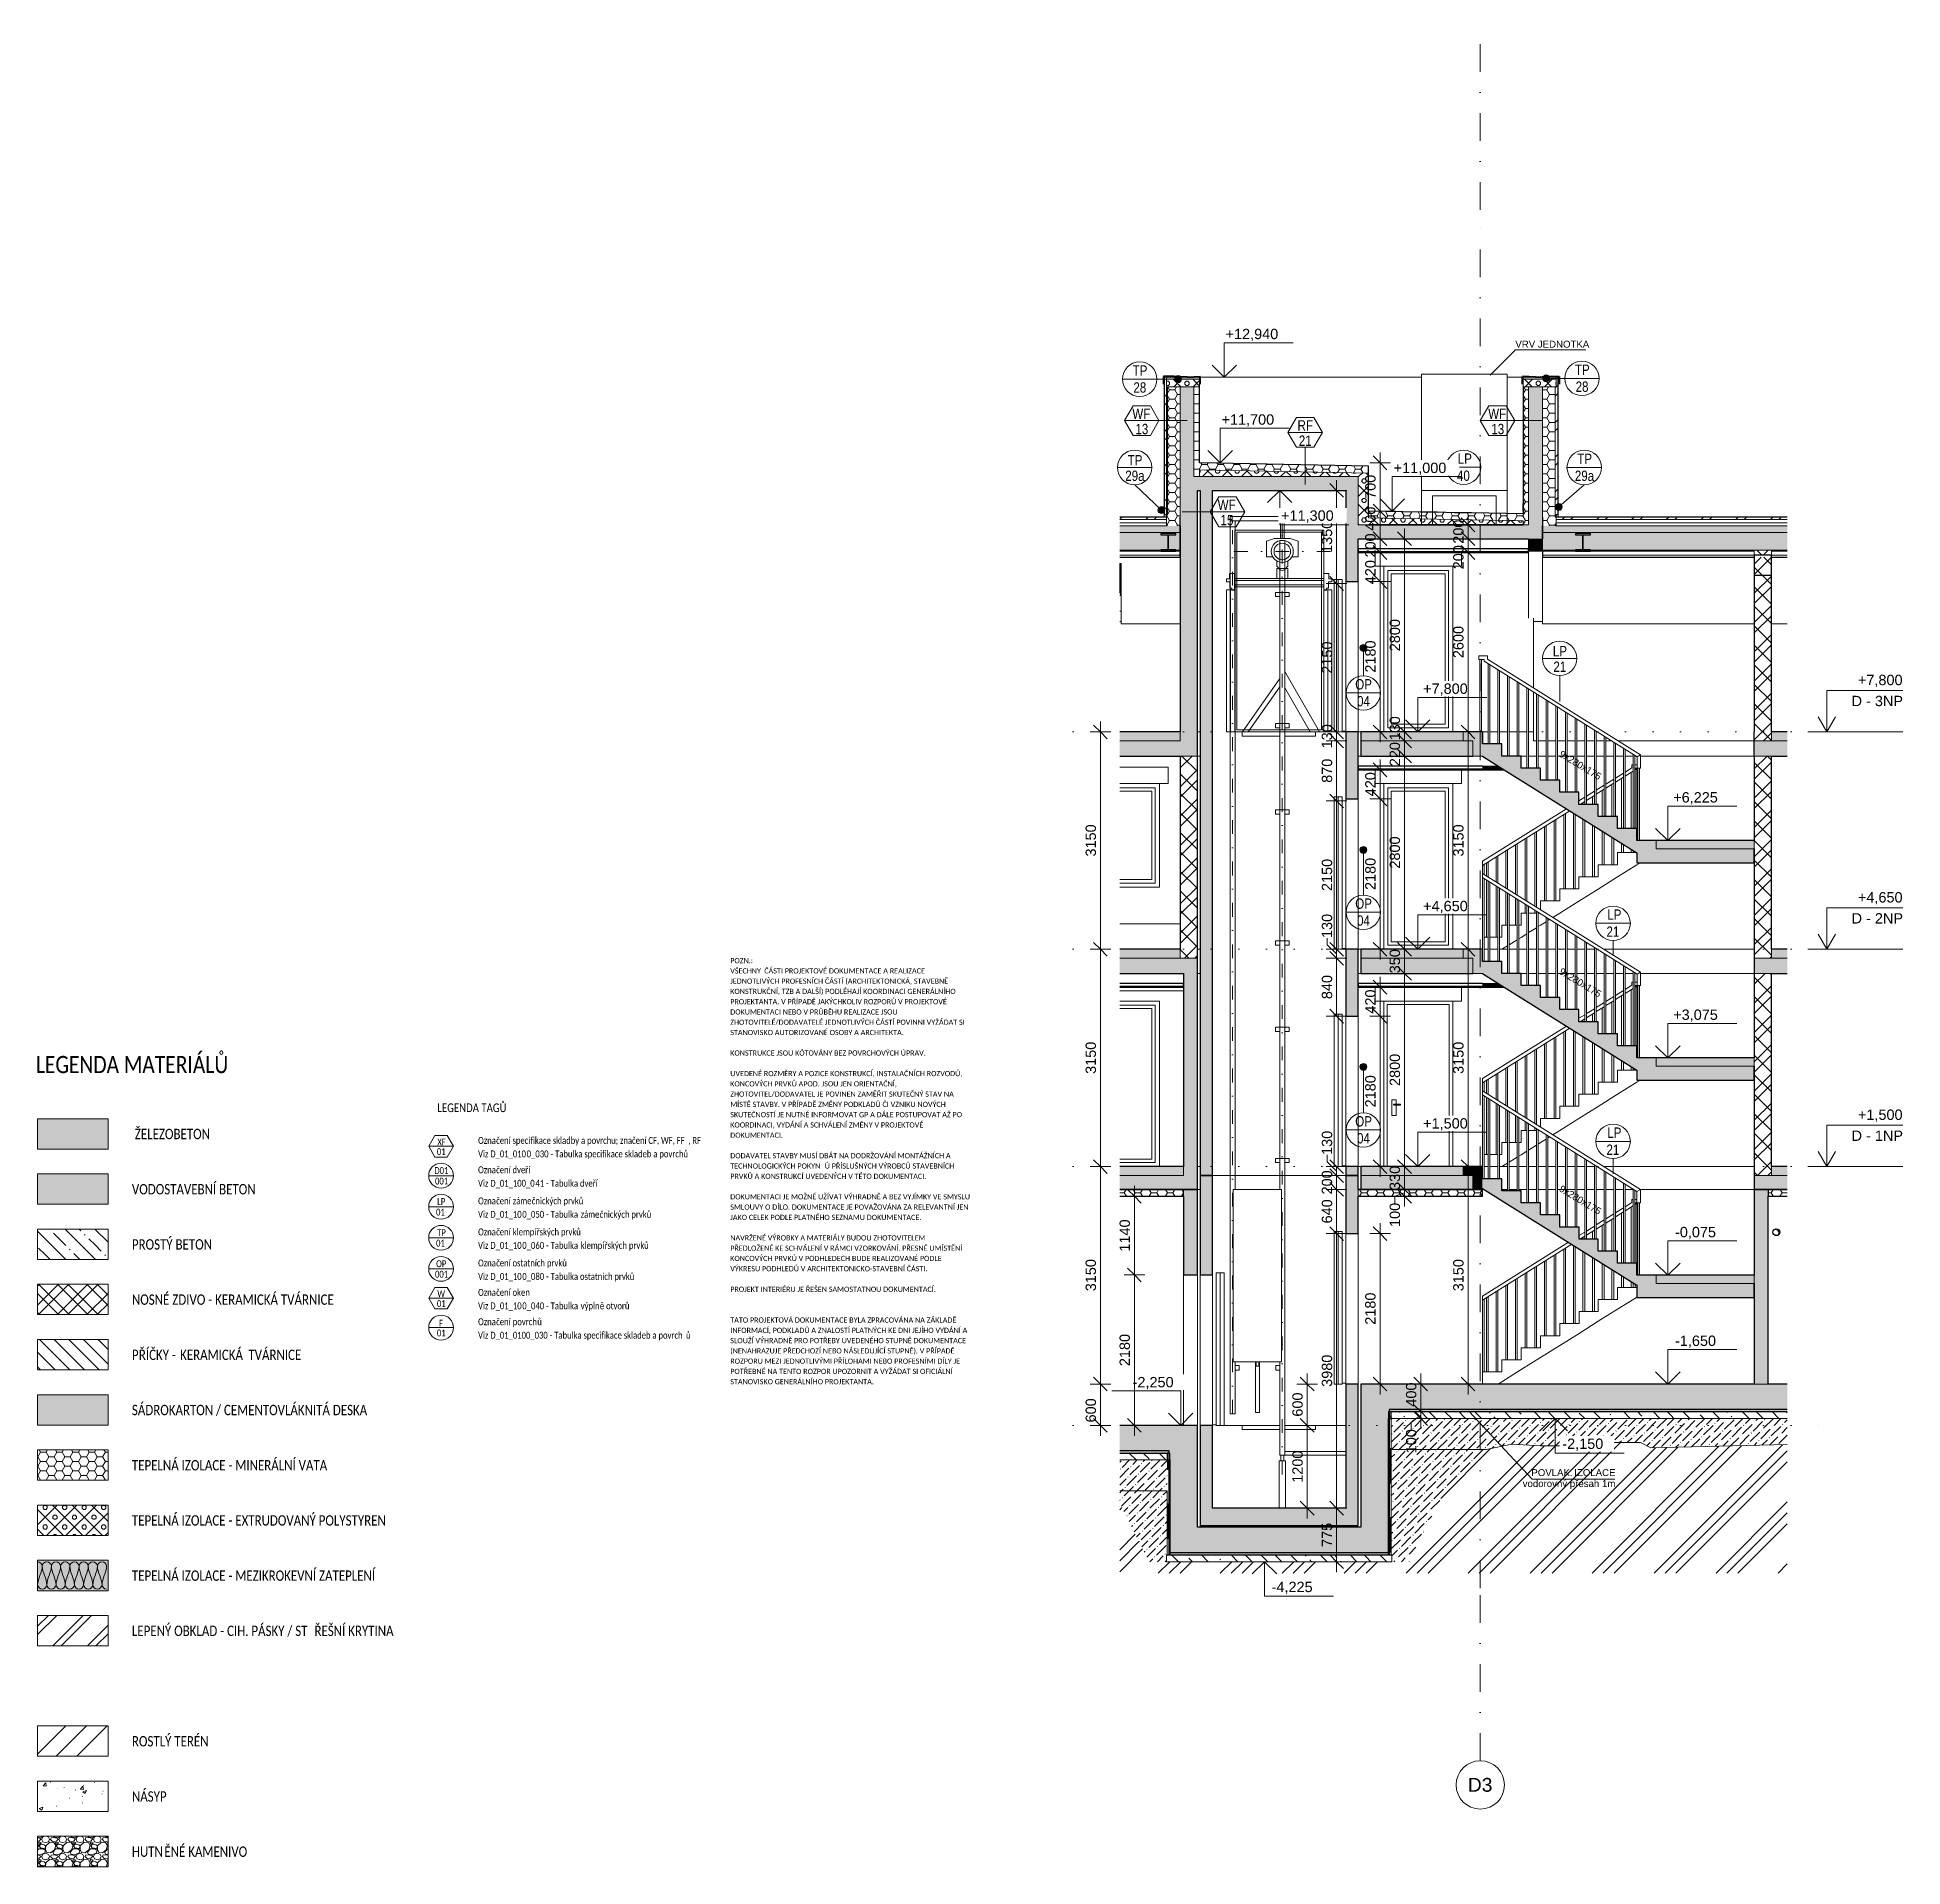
# Model space of a CAD drawing. Header units: millimetres. Extents: x 51291 to 245431, y -8645 to 72638.
# Drawn here: x 218399 to 245431, y -8645 to 17866 of the extents above; entities that cross this region are included whole.
import ezdxf

# ---------------------------------------------------------------- set-up
doc = ezdxf.new("R2010")
doc.units = ezdxf.units.MM
for name, pattern in [('HA_Dash_3mm-S1mm', [300, 200, -100]), ('HA_DashDot_10mm-S3mm', [1000, 400, -300, 0, -300]), ('HA_DashDot_4mm-S1mm', [400, 200, -100, 0, -100]), ('HA_DashDot_6mm-S2mm', [600, 200, -200, 0, -200]), ('HA_Dot-S4mm', [400, 0, -400])]:
    doc.linetypes.add(name, pattern=pattern)
for name, color, linetype, lineweight in [('A-____-____-DIMS', 9, 'Continuous', 5), ('A-____-____-DIMS-100', 9, 'Continuous', 5), ('A-CLNG-____-MCUT', 9, 'Continuous', 25), ('A-CLNG-____-PATT', 9, 'Continuous', 25), ('A-DETL-____-CNTR', 9, 'HA_DashDot_6mm-S2mm', 9), ('A-DETL-____-OTLN', 9, 'Continuous', 25), ('A-DETL-____-THIN', 9, 'Continuous', 9), ('A-DETL-____-WIDE', 9, 'Continuous', 40), ('A-DETL-GENF-OTLN', 9, 'Continuous', 9), ('A-DOOR-____-OTLN', 9, 'Continuous', 9), ('A-DOOR-FRAM-OTLN', 9, 'Continuous', 9), ('A-FLOR-____-MCUT', 9, 'Continuous', 25), ('A-FLOR-____-OTLN', 9, 'Continuous', 9), ('A-FLOR-____-OVHD', 9, 'HA_DashDot_4mm-S1mm', 25), ('A-FLOR-____-PATT', 9, 'Continuous', 25), ('A-FLOR-HRAL-IDEN', 9, 'Continuous', 9), ('A-FLOR-HRAL-OTLN', 9, 'Continuous', 9), ('A-FLOR-LEVL-OTLN', 9, 'Continuous', 9), ('A-GENM-____-IDEN', 9, 'Continuous', 9), ('A-GENM-____-MCUT', 9, 'Continuous', 25), ('A-GENM-____-OTLN', 9, 'Continuous', 9), ('A-GLAZ-____-OTLN', 9, 'Continuous', 5), ('A-ROOF-____-MCUT', 9, 'Continuous', 25), ('A-ROOF-____-OTLN', 9, 'Continuous', 9), ('A-ROOF-____-PATT', 9, 'Continuous', 25), ('A-WALL-____-MCUT', 9, 'Continuous', 25), ('A-WALL-____-OTLN', 9, 'Continuous', 9), ('A-WALL-____-PATT', 9, 'Continuous', 25), ('G-____-____-DIMS', 9, 'Continuous', 5), ('G-____-____-TEXT', 9, 'Continuous', 5), ('I-WALL-____-MCUT', 9, 'Continuous', 25), ('I-WALL-____-OTLN', 9, 'Continuous', 9), ('S-BEAM-____-MCUT', 9, 'Continuous', 25), ('S-GRID-____-IDEN', 9, 'Continuous', 9), ('S-GRID-____-OTLN', 9, 'Continuous', 5), ('S-STRS-____-MCUT', 9, 'Continuous', 25), ('S-STRS-____-OTLN', 9, 'Continuous', 9)]:
    doc.layers.add(name, color=color, linetype=linetype, lineweight=lineweight)
doc.styles.add('Arial', font='arial.ttf', dxfattribs={"height": 200})
doc.styles.add('Arial_1', font='arial.ttf', dxfattribs={"height": 150})
doc.styles.add('Arial_2', font='arial.ttf', dxfattribs={"height": 100})
doc.styles.add('Arial_3', font='arial.ttf', dxfattribs={"width": 0.8, "height": 150})
doc.styles.add('Calibri', font='calibri.ttf', dxfattribs={"width": 0.8, "height": 150})
doc.styles.add('Calibri_1', font='calibri.ttf', dxfattribs={"width": 0.8, "height": 250})
doc.styles.add('Calibri_2', font='calibri.ttf', dxfattribs={"width": 0.8, "height": 100})
doc.styles.add('Calibri_3', font='calibri.ttf', dxfattribs={"width": 0.8, "height": 125})
doc.styles.add('Calibri_4', font='calibri.ttf', dxfattribs={"height": 75})
doc.dimstyles.new('Inner_Dimensions', dxfattribs={"dimscale": 304.8, "dimtxt": 153.03891, "dimasz": 0.656168, "dimexe": 0.492126, "dimexo": 0.0625, "dimgap": 0.065617, "dimtad": 1, "dimdec": 0, "dimzin": 0, "dimdsep": 46, "dimtxsty": 'Arial_1', "dimblk1": 'OBLIQUE', "dimblk2": 'OBLIQUE', "dimsah": 1, "dimcen": 0.09, "dimdle": 0.492126, "dimazin": 0, "dimtfac": 1, "dimtdec": 4, "dimtix": 1, "dimtmove": 0, "dimatfit": 3, "dimfxl": 0.492126, "dimfxlon": 1, "dimtvp": 1, "dimtolj": 1, "dimtzin": 0, "dimlwd": 9, "dimlwe": 9, "dimarcsym": 2})
doc.dimstyles.new('Inner_Dimensions_1', dxfattribs={"dimscale": 304.8, "dimtxt": 153.03891, "dimasz": 0.656168, "dimexe": 0.492126, "dimexo": 0.0625, "dimgap": 0.065617, "dimtad": 1, "dimdec": 0, "dimzin": 0, "dimdsep": 46, "dimtxsty": 'Arial_1', "dimblk1": 'OBLIQUE', "dimblk2": 'OBLIQUE', "dimsah": 1, "dimcen": 0.09, "dimdle": 0.492126, "dimazin": 0, "dimtfac": 1, "dimtdec": 4, "dimtix": 1, "dimtmove": 1, "dimatfit": 3, "dimfxl": 0.492126, "dimfxlon": 1, "dimtvp": 1, "dimtolj": 1, "dimtzin": 0, "dimlwd": 9, "dimlwe": 9, "dimarcsym": 2})
doc.dimstyles.new('Inner_Dimensions_2', dxfattribs={"dimscale": 304.8, "dimtxt": 153.03891, "dimasz": 0.656168, "dimexe": 0.492126, "dimexo": 0.0625, "dimgap": 0.065617, "dimtad": 1, "dimdec": 0, "dimzin": 0, "dimdsep": 46, "dimtxsty": 'Arial_1', "dimblk1": 'OBLIQUE', "dimblk2": 'OBLIQUE', "dimsah": 1, "dimcen": 0.09, "dimdle": 0.492126, "dimazin": 0, "dimtfac": 1, "dimtdec": 4, "dimtix": 1, "dimtmove": 2, "dimatfit": 3, "dimfxl": 0.492126, "dimfxlon": 1, "dimtvp": 1, "dimtolj": 1, "dimtzin": 0, "dimlwd": 9, "dimlwe": 9, "dimarcsym": 2})
pattern_1 = [(45, (-4371.95, 1865.4), (-212.132, 212.132), []), (45, (-4221.95, 1865.4), (-212.132, 212.132), []), (315, (-4371.95, 1865.4), (141.4214, 141.4214), [])]
pattern_2 = [(0, (-4371.95, 1865.4), (117.188, 67.658), [78.125, -156.25]), (120, (-4371.95, 1865.4), (-117.18705, 67.65792), [78.125, -156.25]), (60, (-4371.95, 1865.4), (0.00045, 135.31679), [0, -156.25, 78.125, 0])]
pattern_3 = [(45, (-4301.24, 1865.4), (-141.4214, 141.4214), []), (0, (-4075.9, 1931.64), (141.421, 141.421), [25, -257.843]), (45, (-4050.9, 1931.64), (-141.4214, 141.4214), [25, -175]), (90, (-4033.22, 1949.32), (-141.421, 141.421), [25, -257.843]), (135, (-4033.22, 1974.32), (-141.4214, -141.4214), [25, -175]), (0, (-4075.9, 1992), (141.421, 141.421), [25, -257.843]), (45, (-4093.57, 1974.32), (-141.4214, 141.4214), [25, -175]), (90, (-4093.57, 1949.32), (-141.421, 141.421), [25, -257.843]), (135, (-4075.9, 1931.64), (-141.4214, -141.4214), [25, -175]), (135, (-4108.4, 1865.4), (-141.4214, -141.4214), [])]
pattern_4 = [(45, (-4371.95, 1865.4), (-251.447, 251.447), []), (45, (-4371.95, 2246.4), (-251.447, 251.447), [])]
pattern_5 = [(315, (226690.3, 1865.4), (215.526, 215.526), []), (315, (226690.3, 2068.6), (215.526, 215.526), [127, -76.2, 12.7, -76.2, -127]), (315, (226690.3, 2068.6), (215.526, 215.526), [-292.1, 127, 0])]
pattern_6 = [(0, (226690.29, 1865.4), (117.187, 67.658), [78.125, -156.25]), (120, (226690.29, 1865.4), (-117.18755, 67.65879), [78.125, -156.25]), (60, (226690.29, 1865.4), (-5e-05, 135.31592), [0, -156.25, 78.125, 0])]
pattern_7 = [(45, (226690.29, 1865.4), (41.4322, 151.91765), [195.312, -39.062, 3.353, -35.71])]
pattern_8 = [(45, (226761, 1865.4), (-141.4214, 141.4214), []), (0, (226986.35, 1931.64), (141.421, 141.421), [25, -257.843]), (45, (227011.35, 1931.64), (-141.4214, 141.4214), [25, -175]), (90, (227029.02, 1949.32), (-141.421, 141.421), [25, -257.843]), (135, (227029.02, 1974.32), (-141.4214, -141.4214), [25, -175]), (0, (226986.35, 1992), (141.421, 141.421), [25, -257.843]), (45, (226968.67, 1974.32), (-141.4214, 141.4214), [25, -175]), (90, (226968.67, 1949.32), (-141.421, 141.421), [25, -257.843]), (135, (226986.35, 1931.64), (-141.4214, -141.4214), [25, -175]), (135, (226953.85, 1865.4), (-141.4214, -141.4214), [])]

msp = doc.modelspace()

# ---------------------------------------------------------------- texts
at = {"layer": 'A-FLOR-HRAL-IDEN', "lineweight": 5, "char_height": 150, "attachment_point": 1, "style": 'Arial_3'}
for s, insert, width in [('LP', (240360.8, 9045.3), 250.126), ('21', (240368.8, 8819.9), 230.886)]:
    msp.add_mtext(s, dxfattribs=dict(at, insert=insert, width=width))
at = {"layer": 'A-FLOR-LEVL-OTLN', "lineweight": 5, "char_height": 150, "attachment_point": 1, "style": 'Arial_1'}
for s, insert, width in [('+7,800', (244782.6, 8627.7), 801.687), ('D - 3NP', (244690.6, 8323.1), 913.924), ('+4,650', (244782.6, 5477.7), 801.687), ('D - 2NP', (244690.6, 5173.1), 913.924), ('+1,500', (244782.6, 2327.7), 801.687), ('D - 1NP', (244690.6, 2023.1), 913.924)]:
    msp.add_mtext(s, dxfattribs=dict(at, insert=insert, width=width))
at = {"layer": 'A-GENM-____-IDEN', "lineweight": 5, "char_height": 150, "attachment_point": 1, "style": 'Arial_3'}
for s, insert, width in [('TP', (234272.4, 13112), 256.54), ('TP', (240680.8, 13123.5), 256.54), ('28', (234282.8, 12866.5), 230.886), ('28', (240691.2, 12878), 230.886), ('TP', (234199.6, 11812.1), 256.54), ('TP', (240714.5, 11832.2), 256.54), ('29a', (234165.2, 11586.7), 339.915), ('29a', (240680.1, 11586.7), 339.915), ('OP', (237497.4, 8565.4), 295.021), ('04', (237523.8, 8319.9), 230.886), ('OP', (237497.4, 5387), 295.021), ('04', (237523.8, 5141.5), 230.886), ('OP', (237497.4, 2231.6), 295.021), ('04', (237523.8, 1986.1), 230.886)]:
    msp.add_mtext(s, dxfattribs=dict(at, insert=insert, width=width))
at = {"layer": 'G-____-____-TEXT', "color": 7, "lineweight": 9, "attachment_point": 1}
for s, insert, char_height, width, style in [('VRV JEDNOTKA', (239817.8, 13468.7), 100, 1250.632, 'Arial_2'), ('WF', (234267.2, 12486.4), 150, 333.502, 'Arial_3'), ('WF', (239424.4, 12486.4), 150, 333.502, 'Arial_3'), ('13', (234312.3, 12264.4), 150, 230.886, 'Arial_3'), ('RF', (236661.6, 12317), 150, 275.781, 'Arial_3'), ('13', (239469.5, 12264.4), 150, 230.886, 'Arial_3'), ('21', (236680.3, 12095.1), 150, 230.886, 'Arial_3'), ('LP', (238983.4, 11835.1), 150, 250.126, 'Arial_3'), ('40', (238971.5, 11588.1), 150, 230.886, 'Arial_3'), ('WF', (235504.1, 11166.4), 150, 333.502, 'Arial_3'), ('1', (235543.6, 10944.4), 150, 115.443, 'Arial_3'), ('5', (235638.9, 10944.4), 150, 115.443, 'Arial_3'), ('LP', (241150.3, 5227.3), 150, 250.126, 'Arial_3'), ('21', (241138.4, 4980.3), 150, 230.886, 'Arial_3'), ('VŠECHNY ', (228440.9, 4374.4), 75, 597.257, 'Calibri_4'), ('POZN.: ', (228440.9, 4523.2), 75, 448.945, 'Calibri_4'), ('ČÁSTI PROJEKTOVÉ DOKUMENTACE A REALIZACE ', (228933.7, 4374.4), 75, 2978.269, 'Calibri_4'), ('JEDNOTLIVÝCH PROFESNÍCH ČÁSTÍ (ARCHITEKTONICKÁ, STAVEBNĚ ', (228440.9, 4225.6), 75, 4028.48, 'Calibri_4'), ('KONSTRUKČNÍ, TZB A DALŠÍ) PODLÉHAJÍ KOORDINACI GENERÁLNÍHO ', (228440.9, 4076.8), 75, 4164.767, 'Calibri_4'), ('DOKUMENTACI NEBO V\xa0PRŮBĚHU REALIZACE JSOU ', (228440.9, 3779.1), 75, 3106.539, 'Calibri_4'), ('PROJEKTANTA. V\xa0PŘÍPADĚ JAKÝCHKOLIV ROZPORŮ V\xa0PROJEKTOVÉ ', (228440.9, 3927.9), 75, 4004.429, 'Calibri_4'), ('ZHOTOVITELÉ/DODAVATELÉ JEDNOTLIVÝCH ČÁSTÍ POVINNI VYŽÁDAT SI ', (228440.9, 3630.3), 75, 4337.129, 'Calibri_4'), ('STANOVISKO AUTORIZOVANÉ OSOBY A ARCHITEKTA.', (228440.9, 3481.4), 75, 3178.691, 'Calibri_4'), ('LEGENDA MATERIÁL', (218378, 3104.7), 250, 3136.202, 'Calibri_1'), ('Ů', (220965.6, 3104.7), 250, 243.713, 'Calibri_1'), ('KONSTRUKCE JSOU KÓTOVÁNY BEZ POVRCHOVÝCH ÚPRAV. ', (228440.9, 3183.8), 75, 3627.636, 'Calibri_4'), ('KONCOVÝCH PRVKŮ APOD. JSOU JEN ORIENTAČNÍ, ', (228440.9, 2737.3), 75, 3094.514, 'Calibri_4'), ('UVEDENÉ ROZMĚRY A POZICE KONSTRUKCÍ, INSTALAČNÍCH ROZVODŮ, ', (228440.9, 2886.1), 75, 4293.037, 'Calibri_4'), ('Ů', (225098.4, 2415.4), 125, 121.857, 'Calibri_3'), ('ZHOTOVITEL/DODAVATEL JE POVINEN ZAMĚŘIT SKUTEČNÝ STAV NA ', (228440.9, 2588.5), 75, 4132.699, 'Calibri_4'), ('MÍSTĚ STAVBY. V PŘÍPADĚ ZMĚNY PODKLADŮ ČI VZNIKU NOVÝCH ', (228440.9, 2439.6), 75, 3980.378, 'Calibri_4'), ('LEGENDA TAG', (224196.2, 2415.4), 125, 1093.502, 'Calibri_3'), ('SKUTEČNOSTÍ JE NUTNÉ INFORMOVAT GP A DÁLE POSTUPOVAT AŽ PO ', (228440.9, 2290.8), 75, 4285.02, 'Calibri_4'), ('KOORDINACI, VYDÁNÍ A SCHVÁLENÍ ZMĚNY V PROJEKTOVÉ ', (228440.9, 2142), 75, 3571.518, 'Calibri_4'), (' ŽELEZOBETON', (219769.9, 2048), 150, 1436.624, 'Calibri'), ('XF', (224195.8, 1907.6), 100, 150.717, 'Calibri_2'), ('Ozna', (224786.6, 1929.8), 100, 317.468, 'Calibri_2'), ('čení specifikace skladby a povrchu; značení CF, WF, FF', (225048.6, 1929.8), 100, 3373.501, 'Calibri_2'), (', RF', (227832, 1929.8), 100, 227.679, 'Calibri_2'), ('DOKUMENTACI.', (228440.9, 1993.2), 75, 970.042, 'Calibri_4'), ('LP', (241150.3, 2067.3), 150, 250.126, 'Arial_3'), ('01', (224189.8, 1767.1), 100, 153.924, 'Calibri_2'), ('Viz D_01_010', (224786.6, 1734.6), 100, 852.996, 'Calibri_2'), ('0', (225490.4, 1734.6), 100, 76.962, 'Calibri_2'), ('_0', (225553.9, 1734.6), 100, 153.924, 'Calibri_2'), ('30', (225680.9, 1734.6), 100, 153.924, 'Calibri_2'), (' - Tabulka specifikace skladeb a povrchů', (225807.9, 1734.6), 100, 2494.852, 'Calibri_2'), ('DODAVATEL STAVBY MUSÍ DBÁT NA DODRŽOVÁNÍ MONTÁŽNÍCH A ', (228440.9, 1695.5), 75, 4072.573, 'Calibri_4'), ('21', (241138.4, 1820.3), 150, 230.886, 'Arial_3'), ('D01', (224153, 1493.4), 100, 250.126, 'Calibri_2'), ('Ozna', (224786.6, 1503.9), 100, 317.468, 'Calibri_2'), ('čení dveří', (225048.6, 1503.9), 100, 609.283, 'Calibri_2'), ('TECHNOLOGICKÝCH POKYN', (228440.9, 1546.7), 75, 1659.493, 'Calibri_4'), ('PRVKŮ A KONSTRUKCÍ UVEDENÝCH V TÉTO DOKUMENTACI.', (228440.9, 1397.8), 75, 3599.577, 'Calibri_4'), ('Ů PŘÍSLUŠNÝCH VÝROBCŮ STAVEBNÍCH ', (229810.1, 1546.7), 75, 2413.079, 'Calibri_4'), ('VODOSTAVEBNÍ BETON', (219769.9, 1248), 150, 2276.793, 'Calibri'), ('001', (224162.7, 1341.2), 100, 230.886, 'Calibri_2'), ('Viz D_01_100_0', (224786.6, 1308.8), 100, 1006.919, 'Calibri_2'), ('4', (225617.4, 1308.8), 100, 76.962, 'Calibri_2'), ('1 - Tabulka dveří', (225680.9, 1308.8), 100, 1035.78, 'Calibri_2'), ('DOKUMENTACI JE MOŽNÉ UŽÍVAT VÝHRADNĚ A BEZ VYJÍMKY VE SMYSLU ', (228440.9, 1100.2), 75, 4401.264, 'Calibri_4'), ('01', (224177.7, 891.2), 100, 153.924, 'Calibri_2'), ('LP', (224193.8, 1043.4), 100, 144.304, 'Calibri_2'), ('Viz D_01_10', (224786.6, 858.8), 100, 776.033, 'Calibri_2'), ('Ozna', (224786.6, 1053.9), 100, 317.468, 'Calibri_2'), ('čení ', (225048.6, 1053.9), 100, 291.814, 'Calibri_2'), ('záme', (225289.3, 1053.9), 100, 333.502, 'Calibri_2'), ('0', (225426.9, 858.8), 100, 76.962, 'Calibri_2'), ('_0', (225490.4, 858.8), 100, 153.924, 'Calibri_2'), ('čnických prvků', (225564.5, 1053.9), 100, 920.337, 'Calibri_2'), ('50', (225617.4, 858.8), 100, 153.924, 'Calibri_2'), (' - Tabulka ', (225744.4, 858.8), 100, 641.35, 'Calibri_2'), ('záme', (226273.6, 858.8), 100, 333.502, 'Calibri_2'), ('čnických prvků', (226548.8, 858.8), 100, 920.337, 'Calibri_2'), ('JAKO CELEK PODLE PLATNÉHO SEZNAMU DOKUMENTACE.', (228440.9, 802.5), 75, 3515.4, 'Calibri_4'), ('SMLOUVY O DÍLO. DOKUMENTACE JE POVAŽOVÁNA ZA RELEVANTNÍ JEN ', (228440.9, 951.4), 75, 4401.264, 'Calibri_4'), ('TP', (224193.8, 593.4), 100, 153.924, 'Calibri_2'), ('Ozna', (224786.6, 603.9), 100, 317.468, 'Calibri_2'), ('čení ', (225048.6, 603.9), 100, 291.814, 'Calibri_2'), ('klempí', (225289.3, 603.9), 100, 420.084, 'Calibri_2'), ('řských prvků', (225635.9, 603.9), 100, 792.067, 'Calibri_2'), ('PROSTÝ BETON', (219769.9, 448), 150, 1475.105, 'Calibri'), ('01', (224177.7, 441.2), 100, 153.924, 'Calibri_2'), ('Viz D_01_10', (224786.6, 408.8), 100, 776.033, 'Calibri_2'), ('0', (225426.9, 408.8), 100, 76.962, 'Calibri_2'), ('_0', (225490.4, 408.8), 100, 153.924, 'Calibri_2'), ('60', (225617.4, 408.8), 100, 153.924, 'Calibri_2'), (' - Tabulka ', (225744.4, 408.8), 100, 641.35, 'Calibri_2'), ('klempí', (226273.6, 408.8), 100, 420.084, 'Calibri_2'), ('řských prvků', (226620.2, 408.8), 100, 792.067, 'Calibri_2'), ('PŘEDLOŽENÉ KE SCHVÁLENÍ V RÁMCI VZORKOVÁNÍ. PŘESNÉ UMÍSTĚNÍ ', (228440.9, 356), 75, 4285.02, 'Calibri_4'), ('NAVRŽENÉ VÝROBKY A MATERIÁLY BUDOU ZHOTOVITELEM ', (228440.9, 504.9), 75, 3615.611, 'Calibri_4'), ('OP', (224178.8, 143.4), 100, 182.785, 'Calibri_2'), ('Ozna', (224786.6, 153.9), 100, 317.468, 'Calibri_2'), ('čení ostatních prvků', (225048.6, 153.9), 100, 1260.253, 'Calibri_2'), ('VÝKRESU PODHLEDŮ V ARCHITEKTONICKO-STAVEBNÍ ČÁSTI. ', (228440.9, 58.4), 75, 3647.678, 'Calibri_4'), ('KONCOVÝCH PRVKŮ V PODHLEDECH BUDE REALIZOVANÉ PODLE ', (228440.9, 207.2), 75, 3924.26, 'Calibri_4'), ('001', (224162.7, -8.8), 100, 230.886, 'Calibri_2'), ('Viz D_01_10', (224786.6, -41.2), 100, 776.033, 'Calibri_2'), ('čení oken', (225048.6, -272), 100, 599.662, 'Calibri_2'), ('0', (225426.9, -41.2), 100, 76.962, 'Calibri_2'), ('_0', (225490.4, -41.2), 100, 153.924, 'Calibri_2'), ('80', (225617.4, -41.2), 100, 153.924, 'Calibri_2'), (' - Tabulka ostatních prvků', (225744.4, -41.2), 100, 1609.789, 'Calibri_2'), ('PROJEKT INTERIÉRU JE ŘEŠEN SAMOSTATNOU DOKUMENTACÍ.', (228440.9, -239.3), 75, 3775.948, 'Calibri_4'), ('NOSNÉ ZDIVO - KERAMICKÁ TVÁRNICE', (219769.9, -352), 150, 3694.176, 'Calibri'), ('01', (224189.8, -434.6), 100, 153.924, 'Calibri_2'), ('W', (224195.8, -294.1), 100, 137.89, 'Calibri_2'), ('Viz D_01_10', (224786.6, -467.1), 100, 776.033, 'Calibri_2'), ('Ozna', (224786.6, -272), 100, 317.468, 'Calibri_2'), ('0', (225426.9, -467.1), 100, 76.962, 'Calibri_2'), ('_0', (225490.4, -467.1), 100, 153.924, 'Calibri_2'), ('40', (225617.4, -467.1), 100, 153.924, 'Calibri_2'), (' - Tabulka ', (225744.4, -467.1), 100, 641.35, 'Calibri_2'), ('výpln', (226273.6, -467.1), 100, 336.709, 'Calibri_2'), ('ě otvorů', (226551.4, -467.1), 100, 529.114, 'Calibri_2'), ('F', (224220.8, -720), 100, 70.549, 'Calibri_2'), ('Ozna', (224786.6, -697.9), 100, 317.468, 'Calibri_2'), ('čení ', (225048.6, -697.9), 100, 291.814, 'Calibri_2'), ('povrch', (225289.3, -697.9), 100, 429.704, 'Calibri_2'), ('ů', (225643.9, -697.9), 100, 80.169, 'Calibri_2'), ('TATO PROJEKTOVÁ DOKUMENTACE BYLA ZPRACOVÁNA NA ZÁKLADĚ ', (228440.9, -685.7), 75, 4176.792, 'Calibri_4'), ('INFORMACÍ, PODKLADŮ A ZNALOSTÍ PLATNÝCH KE DNI JEJÍHO VYDÁNÍ A ', (228440.9, -834.6), 75, 4377.214, 'Calibri_4'), ('01', (224189.8, -860.5), 100, 153.924, 'Calibri_2'), ('Viz D_01_0100_030 - Tabulka specifikace skladeb a povrch', (224786.6, -893), 100, 3652.488, 'Calibri_2'), ('ů', (227800.2, -893), 100, 80.169, 'Calibri_2'), ('SLOUŽÍ VÝHRADNĚ PRO POTŘEBY UVEDENÉHO STUPNĚ DOKUMENTACE ', (228440.9, -983.4), 75, 4369.197, 'Calibri_4'), ('P', (219769.9, -1152), 150, 121.856, 'Calibri'), ('ŘÍČKY - ', (219870.5, -1152), 150, 724.725, 'Calibri'), ('KERAMICKÁ', (220468.4, -1152), 150, 1148.016, 'Calibri'), (' TVÁRNICE', (221415.6, -1152), 150, 1019.746, 'Calibri'), ('ROZPORU MEZI JEDNOTLIVÝMI PŘÍLOHAMI NEBO PROFESNÍMI DÍLY JE ', (228440.9, -1281.1), 75, 4256.961, 'Calibri_4'), ('(NENAHRAZUJE PŘEDCHOZÍ NEBO NÁSLEDUJÍCÍ STUPNĚ). V PŘÍPADĚ ', (228440.9, -1132.2), 75, 4140.716, 'Calibri_4'), ('STANOVISKO GENERÁLNÍHO PROJEKTANTA.', (228440.9, -1578.7), 75, 2633.543, 'Calibri_4'), ('POTŘEBNÉ NA TENTO ROZPOR UPOZORNIT A VYŽÁDAT SI OFICIÁLNÍ ', (228440.9, -1429.9), 75, 4108.648, 'Calibri_4'), ('SÁDROKARTON / CEMENTOVLÁKNITÁ DESKA', (219769.9, -1952), 150, 4316.286, 'Calibri'), ('TEPELNÁ IZOLACE - MINERÁLNÍ VATA', (219769.9, -2752), 150, 3572.32, 'Calibri'), ('POVLAK. ', (240049.8, -2884), 100, 753.586, 'Arial_2'), ('IZOLACE', (240671.6, -2884), 100, 713.502, 'Arial_2'), ('vodorovný p', (239924.1, -3042.7), 100, 921.941, 'Arial_2'), ('řesah 1m', (240684.8, -3042.7), 100, 697.468, 'Arial_2'), ('TEPELNÁ IZOLACE - EXTRUDOVANÝ POLYSTYREN', (219769.9, -3552), 150, 4662.614, 'Calibri'), ('TEPELNÁ IZOLACE - MEZIKROKEVNÍ ZATEPLENÍ', (219769.9, -4352), 150, 4450.969, 'Calibri'), ('LEPENÝ OBKLAD - CIH. PÁSKY / ST', (219769.9, -5152), 150, 3206.75, 'Calibri'), ('ŘEŠNÍ KRYTINA', (222415.7, -5152), 150, 1443.037, 'Calibri'), ('ROSTLÝ TERÉN', (219769.9, -6752), 150, 1410.97, 'Calibri'), ('NÁSYP', (219769.9, -7552), 150, 634.937, 'Calibri'), ('HUTN', (219769.9, -8352), 150, 570.802, 'Calibri'), ('ĚNÉ KAMENIVO', (220240.9, -8352), 150, 1519.999, 'Calibri')]:
    msp.add_mtext(s, dxfattribs=dict(at, insert=insert, char_height=char_height, width=width, style=style))
at = {"layer": 'G-____-____-TEXT', "color": 7, "lineweight": 9, "char_height": 100, "attachment_point": 1, "rotation": 328.67372, "style": 'Arial_2'}
for s, insert, width in [('9x', (240494, 7537.8), 176.371), ('280x175', (240618.3, 7462.2), 657.384), ('9x', (240494, 4387.8), 176.371), ('280x175', (240618.3, 4312.2), 657.384), ('9x', (240494, 1237.8), 176.371), ('280x175', (240618.3, 1162.2), 657.384)]:
    msp.add_mtext(s, dxfattribs=dict(at, insert=insert, width=width))
at = {"layer": 'S-GRID-____-IDEN', "lineweight": 5, "insert": (239128.7, -7358.4), "char_height": 200, "width": 440.928, "attachment_point": 1, "style": 'Arial'}
msp.add_mtext('D3', dxfattribs=at)

# ---------------------------------------------------------------- blocks, each defined once
blk = doc.blocks.new('HA_WD_SinglePanel - 1000x2400-1653873-ŘEZ H-H OBJEKT D')
at = {"layer": 'A-GLAZ-____-OTLN', "color": 50}
for p, q in [((3022, 3840), (3538, 3840)), ((3488, 3790), (3022, 3790)), ((3488, 1610), (3488, 3790)), ((3538, 3840), (3538, 1560)), ((3022, 1610), (3488, 1610)), ((3538, 1560), (3022, 1560))]:
    blk.add_line(p, q, dxfattribs=at)
blk = doc.blocks.new('HA_WD_SinglePanel - 1000x1500-1653870-ŘEZ H-H OBJEKT D')
at = {"layer": 'A-GLAZ-____-OTLN', "color": 50}
for p, q in [((3022, 6990), (3538, 6990)), ((3488, 6940), (3022, 6940)), ((3488, 5660), (3488, 6940)), ((3538, 6990), (3538, 5610)), ((3022, 5660), (3488, 5660)), ((3538, 5610), (3022, 5610))]:
    blk.add_line(p, q, dxfattribs=at)
blk = doc.blocks.new('HA_WD_SinglePanel - 1000x2400-V100-ŘEZ H-H OBJEKT D')
at = {"layer": 'A-GLAZ-____-OTLN', "color": 50}
for p, q in [((6908, 6990), (7788, 6990)), ((6908, 4710), (6908, 6990)), ((6958, 6940), (6958, 4760)), ((7738, 6940), (6958, 6940)), ((7738, 4760), (7738, 6940)), ((7788, 6990), (7788, 4710)), ((7788, 4710), (6908, 4710)), ((6958, 4760), (7738, 4760))]:
    blk.add_line(p, q, dxfattribs=at)
blk = doc.blocks.new('Railing - 25mm-1973099-ŘEZ H-H OBJEKT D')
at = {"layer": 'A-FLOR-HRAL-OTLN', "color": 250}
for p, q in [((8361, 4475), (8361, 5639)), ((8386, 5624), (8386, 4475))]:
    blk.add_line(p, q, dxfattribs=at)
blk = doc.blocks.new('Railing - 25mm-1973097-ŘEZ H-H OBJEKT D')
at = {"layer": 'A-FLOR-HRAL-OTLN', "color": 250}
for p, q in [((8501, 4475), (8501, 5552)), ((8526, 5536), (8526, 4475))]:
    blk.add_line(p, q, dxfattribs=at)
blk = doc.blocks.new('Railing - 25mm-1973095-ŘEZ H-H OBJEKT D')
at = {"layer": 'A-FLOR-HRAL-OTLN', "color": 250}
for p, q in [((10436, 4123), (10436, 4125)), ((10438, 4125), (10436, 4125)), ((10436, 3250), (10436, 4064)), ((10461, 3250), (10461, 4080)), ((10436, 2900), (10436, 2950)), ((10461, 2900), (10461, 2934))]:
    blk.add_line(p, q, dxfattribs=at)
blk = doc.blocks.new('Railing - 25mm-1973091-ŘEZ H-H OBJEKT D')
at = {"layer": 'A-FLOR-HRAL-OTLN', "color": 250}
for p, q in [((10296, 3250), (10296, 3977)), ((10321, 3250), (10321, 3993)), ((10296, 2900), (10296, 3037)), ((10321, 2900), (10321, 3022))]:
    blk.add_line(p, q, dxfattribs=at)
blk = doc.blocks.new('Railing - 25mm-1973093-ŘEZ H-H OBJEKT D')
at = {"layer": 'A-FLOR-HRAL-OTLN', "color": 250}
for p, q in [((10156, 3425), (10156, 3889)), ((10181, 3425), (10181, 3905)), ((10156, 2725), (10156, 3125)), ((10181, 2725), (10181, 3109))]:
    blk.add_line(p, q, dxfattribs=at)
blk = doc.blocks.new('Railing - 25mm-V101-ŘEZ H-H OBJEKT D')
at = {"layer": 'A-FLOR-HRAL-OTLN', "color": 250}
for p, q in [((10016, 3425), (10016, 3802)), ((10041, 3425), (10041, 3818)), ((10016, 2725), (10016, 3212)), ((10041, 2725), (10041, 3197))]:
    blk.add_line(p, q, dxfattribs=at)
blk = doc.blocks.new('Railing - 25mm-V102-ŘEZ H-H OBJEKT D')
at = {"layer": 'A-FLOR-HRAL-OTLN', "color": 250}
for p, q in [((9876, 3600), (9876, 3714)), ((9901, 3600), (9901, 3730)), ((9876, 2550), (9876, 3300)), ((9901, 2550), (9901, 3284))]:
    blk.add_line(p, q, dxfattribs=at)
blk = doc.blocks.new('Railing - 25mm-V103-ŘEZ H-H OBJEKT D')
at = {"layer": 'A-FLOR-HRAL-OTLN', "color": 250}
for p, q in [((9736, 3600), (9736, 3627)), ((9761, 3600), (9761, 3643)), ((9736, 2550), (9736, 3387)), ((9761, 2550), (9761, 3372))]:
    blk.add_line(p, q, dxfattribs=at)
blk = doc.blocks.new('Railing - 25mm-V104-ŘEZ H-H OBJEKT D')
at = {"layer": 'A-FLOR-HRAL-OTLN', "color": 250}
for p, q in [((9596, 2375), (9596, 3475)), ((9621, 2375), (9621, 3459))]:
    blk.add_line(p, q, dxfattribs=at)
blk = doc.blocks.new('Railing - 25mm-V105-ŘEZ H-H OBJEKT D')
at = {"layer": 'A-FLOR-HRAL-OTLN', "color": 250}
for p, q in [((9456, 2375), (9456, 3452)), ((9481, 2375), (9481, 3468))]:
    blk.add_line(p, q, dxfattribs=at)
blk = doc.blocks.new('Railing - 25mm-V106-ŘEZ H-H OBJEKT D')
at = {"layer": 'A-FLOR-HRAL-OTLN', "color": 250}
for p, q in [((9316, 2200), (9316, 3364)), ((9341, 2200), (9341, 3380))]:
    blk.add_line(p, q, dxfattribs=at)
blk = doc.blocks.new('Railing - 25mm-V107-ŘEZ H-H OBJEKT D')
at = {"layer": 'A-FLOR-HRAL-OTLN', "color": 250}
for p, q in [((9036, 2126), (9036, 3189)), ((9061, 2111), (9061, 3205)), ((9036, 2025), (9036, 2068)), ((9061, 2025), (9061, 2052))]:
    blk.add_line(p, q, dxfattribs=at)
blk = doc.blocks.new('Railing - 25mm-V108-ŘEZ H-H OBJEKT D')
at = {"layer": 'A-FLOR-HRAL-OTLN', "color": 250}
for p, q in [((8896, 2214), (8896, 3102)), ((8921, 2198), (8921, 3118)), ((8896, 2025), (8896, 2155)), ((8921, 2025), (8921, 2139))]:
    blk.add_line(p, q, dxfattribs=at)
blk = doc.blocks.new('Railing - 25mm-V109-ŘEZ H-H OBJEKT D')
at = {"layer": 'A-FLOR-HRAL-OTLN', "color": 250}
for p, q in [((8756, 2301), (8756, 3014)), ((8781, 2286), (8781, 3030)), ((8756, 1850), (8756, 2243)), ((8781, 1850), (8781, 2227))]:
    blk.add_line(p, q, dxfattribs=at)
blk = doc.blocks.new('Railing - 25mm-V110-ŘEZ H-H OBJEKT D')
at = {"layer": 'A-FLOR-HRAL-OTLN', "color": 250}
for p, q in [((8616, 2389), (8616, 2927)), ((8641, 2373), (8641, 2943)), ((8616, 1850), (8616, 2330)), ((8641, 1850), (8641, 2314))]:
    blk.add_line(p, q, dxfattribs=at)
blk = doc.blocks.new('Railing - 25mm-V111-ŘEZ H-H OBJEKT D')
at = {"layer": 'A-FLOR-HRAL-OTLN', "color": 250}
for p, q in [((8476, 2476), (8476, 2839)), ((8501, 2461), (8501, 2855)), ((8476, 1675), (8476, 2418)), ((8501, 1675), (8501, 2402))]:
    blk.add_line(p, q, dxfattribs=at)
blk = doc.blocks.new('Railing - 25mm-V112-ŘEZ H-H OBJEKT D')
at = {"layer": 'A-FLOR-HRAL-OTLN', "color": 250}
for p, q in [((8336, 2564), (8336, 2752)), ((8361, 2548), (8361, 2768)), ((8336, 1675), (8336, 2505)), ((8361, 1675), (8361, 2489))]:
    blk.add_line(p, q, dxfattribs=at)
blk = doc.blocks.new('Railing - 25mm-1395469-ŘEZ H-H OBJEKT D')
at = {"layer": 'A-FLOR-HRAL-OTLN', "color": 250}
for p, q in [((10531, 3075), (10531, 4125)), ((10556, 3075), (10556, 4125))]:
    blk.add_line(p, q, dxfattribs=at)
blk = doc.blocks.new('Railing - 25mm-1973087-ŘEZ H-H OBJEKT D')
at = {"layer": 'A-FLOR-HRAL-OTLN', "color": 250}
for p, q in [((8278, 4650), (8278, 5691)), ((8303, 5675), (8303, 4475))]:
    blk.add_line(p, q, dxfattribs=at)
blk = doc.blocks.new('Railing - 25mm-1973085-ŘEZ H-H OBJEKT D')
at = {"layer": 'A-FLOR-HRAL-OTLN', "color": 250}
for p, q in [((8278, 2600), (8278, 2716)), ((8303, 2584), (8303, 2732)), ((8303, 1675), (8303, 2525))]:
    blk.add_line(p, q, dxfattribs=at)
blk = doc.blocks.new('Railing - Railing-1395416-ŘEZ H-H OBJEKT D')
for name, p in [('Railing - 25mm-1973087-ŘEZ H-H OBJEKT D', (0, 0)), ('Railing - 25mm-1973099-ŘEZ H-H OBJEKT D', (0, 0)), ('Railing - 25mm-1973097-ŘEZ H-H OBJEKT D', (0, 0)), ('Railing - 25mm-1973099-ŘEZ H-H OBJEKT D', (280, -175)), ('Railing - 25mm-1973097-ŘEZ H-H OBJEKT D', (280, -175)), ('Railing - 25mm-1973099-ŘEZ H-H OBJEKT D', (560, -350)), ('Railing - 25mm-1973097-ŘEZ H-H OBJEKT D', (560, -350)), ('Railing - 25mm-1973099-ŘEZ H-H OBJEKT D', (840, -525)), ('Railing - 25mm-1973097-ŘEZ H-H OBJEKT D', (840, -525)), ('Railing - 25mm-1973099-ŘEZ H-H OBJEKT D', (1120, -700)), ('Railing - 25mm-1973097-ŘEZ H-H OBJEKT D', (1120, -700)), ('Railing - 25mm-1973099-ŘEZ H-H OBJEKT D', (1400, -875)), ('Railing - 25mm-1973097-ŘEZ H-H OBJEKT D', (1400, -875)), ('Railing - 25mm-1973099-ŘEZ H-H OBJEKT D', (1680, -1050)), ('Railing - 25mm-1973097-ŘEZ H-H OBJEKT D', (1680, -1050)), ('Railing - 25mm-1973099-ŘEZ H-H OBJEKT D', (1960, -1225)), ('Railing - 25mm-1973097-ŘEZ H-H OBJEKT D', (1960, -1225)), ('Railing - 25mm-1973095-ŘEZ H-H OBJEKT D', (0, 0)), ('Railing - 25mm-1395469-ŘEZ H-H OBJEKT D', (0, 0)), ('Railing - 25mm-V101-ŘEZ H-H OBJEKT D', (0, 0)), ('Railing - 25mm-1973093-ŘEZ H-H OBJEKT D', (0, 0)), ('Railing - 25mm-1973091-ŘEZ H-H OBJEKT D', (0, 0)), ('Railing - 25mm-V103-ŘEZ H-H OBJEKT D', (0, 0)), ('Railing - 25mm-V102-ŘEZ H-H OBJEKT D', (0, 0)), ('Railing - 25mm-V105-ŘEZ H-H OBJEKT D', (-280, -175)), ('Railing - 25mm-V106-ŘEZ H-H OBJEKT D', (0, 0)), ('Railing - 25mm-V105-ŘEZ H-H OBJEKT D', (0, 0)), ('Railing - 25mm-V104-ŘEZ H-H OBJEKT D', (0, 0)), ('Railing - 25mm-V109-ŘEZ H-H OBJEKT D', (0, 0)), ('Railing - 25mm-V108-ŘEZ H-H OBJEKT D', (0, 0)), ('Railing - 25mm-V107-ŘEZ H-H OBJEKT D', (0, 0)), ('Railing - 25mm-1973085-ŘEZ H-H OBJEKT D', (0, 0)), ('Railing - 25mm-V112-ŘEZ H-H OBJEKT D', (0, 0)), ('Railing - 25mm-V111-ŘEZ H-H OBJEKT D', (0, 0)), ('Railing - 25mm-V110-ŘEZ H-H OBJEKT D', (0, 0))]:
    blk.add_blockref(name, p)
blk = doc.blocks.new('Railing - 25mm-V115-ŘEZ H-H OBJEKT D')
at = {"layer": 'A-FLOR-HRAL-OTLN', "color": 250}
for p, q in [((10493, 4100), (10493, 3250)), ((10518, 3250), (10518, 4116)), ((10493, 2914), (10493, 2900))]:
    blk.add_line(p, q, dxfattribs=at)
blk = doc.blocks.new('Railing - Railing-1395420-ŘEZ H-H OBJEKT D')
blk.add_blockref('Railing - 25mm-V115-ŘEZ H-H OBJEKT D', (0, 0))
blk = doc.blocks.new('Top Rail Type - Top Rail_Internal_-1395432-ŘEZ H-H OBJEKT D')
at = {"layer": 'A-FLOR-HRAL-OTLN', "color": 250}
for p, q in [((8278, 5691), (8278, 5750)), ((10569, 4319), (8278, 5750)), ((8278, 5691), (10519, 4291)), ((10444, 4128), (10346, 4067)), ((10461, 4080), (10346, 4008)), ((10444, 4175), (10444, 4128)), ((10461, 4175), (10444, 4175)), ((10519, 4175), (10486, 4175)), ((10494, 4101), (10486, 4096)), ((10494, 4125), (10494, 4101)), ((10519, 4125), (10494, 4125)), ((10519, 4291), (10569, 4319)), ((10569, 4319), (10519, 4291)), ((10519, 4291), (10519, 4125)), ((10519, 4125), (10569, 4125)), ((10569, 4125), (10519, 4125)), ((10569, 4319), (10569, 4125)), ((9901, 3789), (9786, 3717)), ((10041, 3877), (9926, 3805)), ((10041, 3818), (9926, 3746)), ((10181, 3964), (10066, 3892)), ((10181, 3905), (10066, 3833)), ((10321, 4052), (10206, 3980)), ((10321, 3993), (10206, 3921)), ((9497, 3537), (8278, 2775)), ((9761, 3702), (9678, 3650)), ((9761, 3643), (9693, 3600)), ((9901, 3730), (9786, 3658)), ((9544, 3507), (8278, 2716)), ((8278, 2716), (8278, 2775))]:
    blk.add_line(p, q, dxfattribs=at)
blk = doc.blocks.new('Top Rail Type - Top Rail_Internal_-1395449-ŘEZ H-H OBJEKT D')
at = {"layer": 'A-FLOR-HRAL-OTLN', "color": 250}
for p, q in [((10518, 4116), (10494, 4101)), ((10518, 4125), (10518, 4116))]:
    blk.add_line(p, q, dxfattribs=at)
blk = doc.blocks.new('Railing - 25mm-V116-ŘEZ H-H OBJEKT D')
at = {"layer": 'A-FLOR-HRAL-OTLN', "color": 250}
for p, q in [((8240, 7816), (8240, 7800)), ((8265, 7800), (8265, 7816))]:
    blk.add_line(p, q, dxfattribs=at)
blk = doc.blocks.new('Railing - 25mm-V117-ŘEZ H-H OBJEKT D')
at = {"layer": 'A-FLOR-HRAL-OTLN', "color": 250}
for p, q in [((9036, 5277), (9036, 6339)), ((9061, 5261), (9061, 6355)), ((9036, 5175), (9036, 5218)), ((9061, 5175), (9061, 5202))]:
    blk.add_line(p, q, dxfattribs=at)
blk = doc.blocks.new('Railing - 25mm-V118-ŘEZ H-H OBJEKT D')
at = {"layer": 'A-FLOR-HRAL-OTLN', "color": 250}
for p, q in [((8896, 5364), (8896, 6252)), ((8921, 5348), (8921, 6268)), ((8896, 5175), (8896, 5305)), ((8921, 5175), (8921, 5289))]:
    blk.add_line(p, q, dxfattribs=at)
blk = doc.blocks.new('Railing - 25mm-V119-ŘEZ H-H OBJEKT D')
at = {"layer": 'A-FLOR-HRAL-OTLN', "color": 250}
for p, q in [((8756, 5452), (8756, 6164)), ((8781, 5436), (8781, 6180)), ((8756, 5000), (8756, 5393)), ((8781, 5000), (8781, 5377))]:
    blk.add_line(p, q, dxfattribs=at)
blk = doc.blocks.new('Railing - 25mm-V120-ŘEZ H-H OBJEKT D')
at = {"layer": 'A-FLOR-HRAL-OTLN', "color": 250}
for p, q in [((8616, 5539), (8616, 6077)), ((8641, 5523), (8641, 6093)), ((8616, 5000), (8616, 5480)), ((8641, 5000), (8641, 5464))]:
    blk.add_line(p, q, dxfattribs=at)
blk = doc.blocks.new('Railing - 25mm-V121-ŘEZ H-H OBJEKT D')
at = {"layer": 'A-FLOR-HRAL-OTLN', "color": 250}
for p, q in [((8476, 5627), (8476, 5989)), ((8501, 5611), (8501, 6005)), ((8476, 4825), (8476, 5568)), ((8501, 4825), (8501, 5552))]:
    blk.add_line(p, q, dxfattribs=at)
blk = doc.blocks.new('Railing - 25mm-V122-ŘEZ H-H OBJEKT D')
at = {"layer": 'A-FLOR-HRAL-OTLN', "color": 250}
for p, q in [((8336, 5714), (8336, 5902)), ((8361, 5698), (8361, 5918)), ((8336, 4825), (8336, 5655)), ((8361, 4825), (8361, 5639))]:
    blk.add_line(p, q, dxfattribs=at)
blk = doc.blocks.new('Railing - 25mm-1973219-ŘEZ H-H OBJEKT D')
at = {"layer": 'A-FLOR-HRAL-OTLN', "color": 250}
for p, q in [((8240, 7816), (8240, 8850)), ((8265, 8850), (8265, 7816)), ((8240, 7816), (8265, 7816))]:
    blk.add_line(p, q, dxfattribs=at)
blk = doc.blocks.new('Railing - 25mm-V123-ŘEZ H-H OBJEKT D')
at = {"layer": 'A-FLOR-HRAL-OTLN', "color": 250}
for p, q in [((8278, 5750), (8278, 5866)), ((8303, 5734), (8303, 5882))]:
    blk.add_line(p, q, dxfattribs=at)
blk = doc.blocks.new('Railing - Railing-1395504-ŘEZ H-H OBJEKT D')
for name, p in [('Railing - 25mm-1973219-ŘEZ H-H OBJEKT D', (0, 0)), ('Railing - 25mm-1973099-ŘEZ H-H OBJEKT D', (0, 3150)), ('Railing - 25mm-1973097-ŘEZ H-H OBJEKT D', (0, 3150)), ('Railing - 25mm-1973099-ŘEZ H-H OBJEKT D', (280, 2975)), ('Railing - 25mm-1973097-ŘEZ H-H OBJEKT D', (280, 2975)), ('Railing - 25mm-1973099-ŘEZ H-H OBJEKT D', (560, 2800)), ('Railing - 25mm-1973097-ŘEZ H-H OBJEKT D', (560, 2800)), ('Railing - 25mm-1973099-ŘEZ H-H OBJEKT D', (840, 2625)), ('Railing - 25mm-1973097-ŘEZ H-H OBJEKT D', (840, 2625)), ('Railing - 25mm-1973099-ŘEZ H-H OBJEKT D', (1120, 2450)), ('Railing - 25mm-1973097-ŘEZ H-H OBJEKT D', (1120, 2450)), ('Railing - 25mm-1973099-ŘEZ H-H OBJEKT D', (1400, 2275)), ('Railing - 25mm-V116-ŘEZ H-H OBJEKT D', (0, 0)), ('Railing - 25mm-1973097-ŘEZ H-H OBJEKT D', (1400, 2275)), ('Railing - 25mm-1973099-ŘEZ H-H OBJEKT D', (1680, 2100)), ('Railing - 25mm-1973097-ŘEZ H-H OBJEKT D', (1680, 2100)), ('Railing - 25mm-1973099-ŘEZ H-H OBJEKT D', (1960, 1925)), ('Railing - 25mm-1973097-ŘEZ H-H OBJEKT D', (1960, 1925)), ('Railing - 25mm-1973093-ŘEZ H-H OBJEKT D', (0, 3150)), ('Railing - 25mm-1973091-ŘEZ H-H OBJEKT D', (0, 3150)), ('Railing - 25mm-1973095-ŘEZ H-H OBJEKT D', (0, 3150)), ('Railing - 25mm-1395469-ŘEZ H-H OBJEKT D', (0, 3150)), ('Railing - 25mm-V103-ŘEZ H-H OBJEKT D', (0, 3150)), ('Railing - 25mm-V102-ŘEZ H-H OBJEKT D', (0, 3150)), ('Railing - 25mm-V101-ŘEZ H-H OBJEKT D', (0, 3150)), ('Railing - 25mm-V106-ŘEZ H-H OBJEKT D', (0, 3150)), ('Railing - 25mm-V105-ŘEZ H-H OBJEKT D', (0, 3150)), ('Railing - 25mm-V104-ŘEZ H-H OBJEKT D', (0, 3150)), ('Railing - 25mm-V118-ŘEZ H-H OBJEKT D', (0, 0)), ('Railing - 25mm-V117-ŘEZ H-H OBJEKT D', (0, 0)), ('Railing - 25mm-V105-ŘEZ H-H OBJEKT D', (-280, 2975)), ('Railing - 25mm-V121-ŘEZ H-H OBJEKT D', (0, 0)), ('Railing - 25mm-V120-ŘEZ H-H OBJEKT D', (0, 0)), ('Railing - 25mm-V119-ŘEZ H-H OBJEKT D', (0, 0)), ('Railing - 25mm-V123-ŘEZ H-H OBJEKT D', (0, 0)), ('Railing - 25mm-V122-ŘEZ H-H OBJEKT D', (0, 0))]:
    blk.add_blockref(name, p)
blk = doc.blocks.new('Railing - 25mm-V124-ŘEZ H-H OBJEKT D')
at = {"layer": 'A-FLOR-HRAL-OTLN', "color": 250}
blk.add_line((8501, 4825), (8501, 4825), dxfattribs=at)
blk = doc.blocks.new('Railing - 25mm-V125-ŘEZ H-H OBJEKT D')
at = {"layer": 'A-FLOR-HRAL-OTLN', "color": 250}
blk.add_line((8361, 4825), (8361, 4825), dxfattribs=at)
blk = doc.blocks.new('Railing - 25mm-V126-ŘEZ H-H OBJEKT D')
at = {"layer": 'A-FLOR-HRAL-OTLN', "color": 250}
blk.add_line((8303, 4825), (8303, 4825), dxfattribs=at)
blk = doc.blocks.new('Railing - Railing-1395508-ŘEZ H-H OBJEKT D')
for name, p in [('Railing - 25mm-V115-ŘEZ H-H OBJEKT D', (0, 3150)), ('Railing - 25mm-V126-ŘEZ H-H OBJEKT D', (0, 0)), ('Railing - 25mm-V125-ŘEZ H-H OBJEKT D', (0, 0)), ('Railing - 25mm-V124-ŘEZ H-H OBJEKT D', (0, 0))]:
    blk.add_blockref(name, p)
blk = doc.blocks.new('Top Rail Type - Top Rail_Internal_-1395520-ŘEZ H-H OBJEKT D')
at = {"layer": 'A-FLOR-HRAL-OTLN', "color": 250}
for p, q in [((8353, 8900), (8228, 8900)), ((8228, 8900), (8228, 8850)), ((8228, 8850), (8303, 8850)), ((8303, 8850), (8303, 8826)), ((8303, 8826), (10519, 7441)), ((8353, 8853), (8353, 8900)), ((10569, 7469), (8353, 8853)), ((10444, 7325), (10444, 7278)), ((10461, 7325), (10444, 7325)), ((10519, 7325), (10486, 7325)), ((10519, 7441), (10569, 7469)), ((10569, 7469), (10519, 7441)), ((10519, 7441), (10519, 7275)), ((10569, 7469), (10569, 7275)), ((10181, 7114), (10066, 7042)), ((10181, 7055), (10066, 6983)), ((10321, 7202), (10206, 7130)), ((10321, 7143), (10206, 7071)), ((10444, 7278), (10346, 7217)), ((10461, 7230), (10346, 7158)), ((10494, 7251), (10486, 7246)), ((10494, 7275), (10494, 7251)), ((10519, 7275), (10494, 7275)), ((10519, 7275), (10569, 7275)), ((10569, 7275), (10519, 7275)), ((9761, 6852), (9678, 6800)), ((9761, 6793), (9693, 6750)), ((9901, 6939), (9786, 6867)), ((9901, 6880), (9786, 6808)), ((10041, 7027), (9926, 6955)), ((10041, 6968), (9926, 6896)), ((9497, 6687), (8278, 5925)), ((9544, 6657), (8278, 5866)), ((8278, 5866), (8278, 5925))]:
    blk.add_line(p, q, dxfattribs=at)
blk = doc.blocks.new('Top Rail Type - Top Rail_Internal_-1395537-ŘEZ H-H OBJEKT D')
at = {"layer": 'A-FLOR-HRAL-OTLN', "color": 250}
for p, q in [((10518, 7266), (10494, 7251)), ((10518, 7275), (10518, 7266))]:
    blk.add_line(p, q, dxfattribs=at)
blk = doc.blocks.new('Roof-Windows_VELUX_GLL_1061 - PK08-1755341-ŘEZ H-H OBJEKT D')
at = {"layer": 'A-GLAZ-____-OTLN', "color": 50}
for p, q in [((3024, 10239), (3024, 9813)), ((3033, 10239), (3033, 9773)), ((3024, 9813), (3022, 9813)), ((3022, 9813), (3027, 9813)), ((3022, 9779), (3033, 9779)), ((3027, 9909), (3024, 9909)), ((3027, 9908), (3024, 9908)), ((3024, 9899), (3027, 9899)), ((3024, 9878), (3027, 9878)), ((3027, 9856), (3024, 9856)), ((3024, 9852), (3027, 9852)), ((3024, 9826), (3027, 9826)), ((3033, 9779), (3027, 9813)), ((3033, 9775), (3033, 9779))]:
    blk.add_line(p, q, dxfattribs=at)
blk = doc.blocks.new('HA_DR_Single_Swing_Solid_ButtFrame - In_FAS_900x2350_Unik-1894043-ŘEZ H-H OBJEKT D')
at = {"layer": 'A-DOOR-____-OTLN', "color": 250}
for p, q in [((6968, 2470), (6968, 2240)), ((7028, 2470), (6968, 2470)), ((7028, 2407), (7028, 2470)), ((6968, 2240), (7028, 2240)), ((7093, 2407), (6998, 2407)), ((6998, 2392), (7093, 2392)), ((7028, 2240), (7028, 2393))]:
    blk.add_line(p, q, dxfattribs=at)
for start_param, end_param in [(0, 1.570796), (1.570796, 3.141593)]:
    blk.add_ellipse((7093, 2400), major_axis=(0, 7.5), ratio=0.000002, start_param=start_param, end_param=end_param, dxfattribs=at)
for points, knots in [([(6991, 2400), (6991, 2401), (6991, 2402), (6991, 2403), (6992, 2404), (6992, 2404), (6993, 2405), (6993, 2405), (6994, 2406), (6994, 2406), (6995, 2407), (6995, 2407), (6996, 2407), (6996, 2407), (6997, 2407), (6997, 2407), (6998, 2407), (6998, 2407), (6998, 2407)], [0, 0, 0, 0, 0.0833333, 0.125, 0.1666667, 0.2083333, 0.2291667, 0.25, 0.2916667, 0.3333333, 0.3541667, 0.375, 0.3958333, 0.4166667, 0.4375, 0.4583333, 0.4791667, 0.5, 0.5, 0.5, 0.5]), ([(6998, 2392), (6998, 2392), (6998, 2393), (6997, 2393), (6997, 2393), (6996, 2393), (6996, 2393), (6995, 2393), (6995, 2393), (6994, 2394), (6994, 2394), (6993, 2394), (6993, 2395), (6993, 2395), (6992, 2396), (6992, 2396), (6991, 2397), (6991, 2398), (6991, 2399), (6991, 2400)], [0.5, 0.5, 0.5, 0.5, 0.5208333, 0.5416667, 0.5625, 0.5833333, 0.6041667, 0.625, 0.6458333, 0.6666667, 0.6875, 0.7083333, 0.75, 0.7708333, 0.7916667, 0.8333333, 0.875, 0.9166667, 1, 1, 1, 1])]:
    blk.add_open_spline(points, degree=3, knots=knots, dxfattribs=at)
at = {"layer": 'A-DOOR-FRAM-OTLN', "color": 250}
for p, q in [((6898, 1500), (6898, 3850)), ((6898, 3850), (7798, 3850)), ((7798, 1500), (7798, 3850))]:
    blk.add_line(p, q, dxfattribs=at)
blk = doc.blocks.new('HA_GM_Generic Box - VRV Jednotka-1758930-ŘEZ H-H OBJEKT D')
at = {"layer": 'A-GENM-____-OTLN', "color": 250}
for p, q in [((7397, 12985), (8637, 12985)), ((7397, 11300), (7397, 12985)), ((8637, 11300), (8637, 12985)), ((8637, 11300), (7397, 11300))]:
    blk.add_line(p, q, dxfattribs=at)
blk = doc.blocks.new('TB_Porotherm KP7_1250mm - TB_Porotherm KP7_1250mm-1834965-ŘEZ H-H OBJEKT D')
at = {"layer": 'A-GENM-____-OTLN', "color": 250}
for p, q in [((6723, 3900), (6723, 4100)), ((7973, 4100), (7973, 3900)), ((6723, 3900), (7973, 3900))]:
    blk.add_line(p, q, dxfattribs=at)
blk = doc.blocks.new('TB_Porotherm KPVarioUNI_1250mm - TB_Porotherm KPVarioUNI_1250mm-1857440-ŘEZ H-H OBJEKT D')
at = {"layer": 'A-GENM-____-OTLN', "color": 250}
for p, q in [((3022, 7288), (3723, 7288)), ((3022, 7050), (3723, 7050)), ((3723, 7288), (3723, 7050))]:
    blk.add_line(p, q, dxfattribs=at)
blk = doc.blocks.new('HA_GM_Opening_Circle_WallBased - Default-2009170-ŘEZ H-H OBJEKT D')
at = {"layer": 'A-GENM-____-MCUT', "color": 10, "linetype": 'HA_Dash_3mm-S1mm'}
for p, q in [((8863, 11110), (8863, 11000)), ((8868, 11110), (8863, 11110)), ((8868, 11109), (8863, 11110)), ((9383, 11110), (9378, 11110)), ((9383, 11110), (9378, 11109)), ((9383, 11000), (9383, 11110)), ((8868, 11001), (8863, 11000)), ((8863, 11000), (8868, 11000)), ((9383, 11000), (9378, 11001)), ((9378, 11000), (9383, 11000))]:
    blk.add_line(p, q, dxfattribs=at)
blk = doc.blocks.new('VĚNEC OSA D3-D4 - VĚNEC OSA D3-D4-2037886-ŘEZ H-H OBJEKT D')
at = {"layer": 'A-FLOR-____-MCUT', "color": 10}
for p, q in [((12467, 10361), (12217, 10361)), ((12217, 10361), (12217, 10069)), ((12467, 10069), (12467, 10361)), ((12217, 10069), (12467, 10069))]:
    blk.add_line(p, q, dxfattribs=at)
at = {"layer": 'A-FLOR-____-OTLN', "color": 250}
for p, q in [((12217, 9184), (12217, 10069)), ((12217, 9184), (12218, 9184)), ((12217, 7800), (12217, 9184))]:
    blk.add_line(p, q, dxfattribs=at)
blk = doc.blocks.new('185-01_OBJEKT D_Central_rvt-4-ŘEZ H-H OBJEKT D')
at = {"layer": 'A-FLOR-____-PATT', "lineweight": 9}
for points in [[(4188, 11300), (6478, 11300), (6478, 11500), (3898, 11500), (3898, 11300), (4178, 11300)], [(8065, 10600), (9148, 10600), (9148, 10800), (6298, 10800), (6298, 10600), (7859, 10600)]]:
    blk.add_hatch(color=254, dxfattribs=at).paths.add_polyline_path(points)
at = {"layer": 'A-FLOR-____-PATT', "lineweight": 5}
h = blk.add_hatch(color=7, dxfattribs=at)
h.paths.add_polyline_path([(3022, 7670), (3898, 7670), (3898, 7800), (3022, 7800), (3022, 7682)])
h.paths.add_polyline_path([(12217, 7670), (12218, 7670), (12218, 7800), (12211, 7800), (12211, 7670)])
h.paths.add_polyline_path([(7859, 7670), (7998, 7670), (7998, 7800), (6518, 7800), (6518, 7670), (7848, 7670)])
h.paths.add_polyline_path([(12696, 7670), (12696, 7800), (12468, 7800), (12468, 7670)])
at = {"layer": 'A-FLOR-____-PATT', "lineweight": 9}
h = blk.add_hatch(color=254, dxfattribs=at)
h.paths.add_polyline_path([(12218, 7450), (12696, 7450), (12696, 7670), (12211, 7670), (12211, 7450), (12218, 7450)])
h.paths.add_polyline_path([(6518, 7450), (6518, 7450), (8138, 7450), (8138, 7670), (6518, 7670), (6518, 7633)])
h.paths.add_polyline_path([(4148, 7450), (4148, 7450), (4148, 7670), (3022, 7670), (3022, 7450), (4023, 7450)])
at = {"layer": 'A-FLOR-____-PATT', "lineweight": 5}
h = blk.add_hatch(color=7, dxfattribs=at)
h.paths.add_polyline_path([(12468, 4520), (12696, 4520), (12696, 4650), (12468, 4650), (12468, 4520)])
h.paths.add_polyline_path([(3022, 4520), (3898, 4520), (3898, 4650), (3022, 4650), (3022, 4532)])
h.paths.add_polyline_path([(6518, 4520), (6518, 4520), (7998, 4520), (7998, 4650), (6518, 4650), (6518, 4574)])
at = {"layer": 'A-FLOR-____-PATT', "lineweight": 9}
h = blk.add_hatch(color=254, dxfattribs=at)
h.paths.add_polyline_path([(6848, 4300), (8138, 4300), (8138, 4520), (6518, 4520), (6518, 4300), (6650, 4300)])
h.paths.add_polyline_path([(12218, 4300), (12696, 4300), (12696, 4520), (12218, 4520), (12218, 4300)])
h.paths.add_polyline_path([(3948, 4300), (4148, 4300), (4148, 4520), (3022, 4520), (3022, 4300), (3948, 4300)])
at = {"layer": 'A-FLOR-____-PATT', "lineweight": 5}
h = blk.add_hatch(color=7, dxfattribs=at)
h.paths.add_polyline_path([(6518, 1370), (7998, 1370), (7998, 1500), (6518, 1500), (6518, 1370)])
h.paths.add_polyline_path([(3598, 1370), (3948, 1370), (3948, 1500), (3022, 1500), (3022, 1370)])
h.paths.add_polyline_path([(12696, 1370), (12696, 1500), (12468, 1500), (12468, 1370)])
at = {"layer": 'A-FLOR-____-PATT', "lineweight": 9}
h = blk.add_hatch(color=254, dxfattribs=at)
h.paths.add_polyline_path([(3022, 1170), (4148, 1170), (4148, 1370), (3022, 1370), (3022, 1325)])
h.paths.add_polyline_path([(12218, 1170), (12696, 1170), (12696, 1370), (12218, 1370)])
h.paths.add_polyline_path([(8278, 1170), (8278, 1180), (8138, 1180), (8138, 1370), (6518, 1370), (6518, 1170), (8138, 1170)])
at = {"layer": 'A-ROOF-____-PATT', "lineweight": 5}
h = blk.add_hatch(dxfattribs=at)
h.set_pattern_fill('FP_51', color=50, style=0, pattern_type=2)
h.set_pattern_definition(pattern_2)
h.paths.add_polyline_path([(6628, 11550), (6628, 11650), (4178, 11700), (4178, 11600), (6563, 11551)])
h = blk.add_hatch(dxfattribs=at)
h.set_pattern_fill('FP_52', color=50, style=0, pattern_type=2)
h.set_pattern_definition(pattern_3)
h.paths.add_polyline_path([(5440, 11500), (6628, 11500), (6628, 11550), (4178, 11600), (4178, 11500), (5361, 11500)])
h = blk.add_hatch(dxfattribs=at)
h.set_pattern_fill('FP_53', color=8, style=0, pattern_type=2)
h.set_pattern_definition(pattern_4)
h.paths.add_polyline_path([(12696, 10877), (12696, 10912), (9348, 10912), (9348, 10877), (10278, 10877)])
h.paths.add_polyline_path([(3698, 10877), (3698, 10912), (3022, 10912), (3022, 10877), (3626, 10877)])
h = blk.add_hatch(dxfattribs=at)
h.set_pattern_fill('FP_51', color=50, style=0, pattern_type=2)
h.set_pattern_definition(pattern_2)
h.paths.add_polyline_path([(8868, 10859), (8868, 10959), (6628, 11000), (6628, 10900), (8845, 10860)])
h = blk.add_hatch(dxfattribs=at)
h.set_pattern_fill('FP_52', color=50, style=0, pattern_type=2)
h.set_pattern_definition(pattern_3)
h.paths.add_polyline_path([(6628, 10800), (8868, 10800), (8868, 10859), (6628, 10900), (6628, 10800)])
h = blk.add_hatch(dxfattribs=at)
h.set_pattern_fill('FP_51', color=50, style=0, pattern_type=2)
h.set_pattern_definition(pattern_2)
h.paths.add_polyline_path([(12696, 10690), (12696, 10784), (9148, 10784), (9148, 10690), (10278, 10690)])
h.paths.add_polyline_path([(3898, 10690), (3898, 10784), (3022, 10784), (3022, 10690), (3713, 10690)])
h = blk.add_hatch(dxfattribs=at)
h.set_pattern_fill('FP_51', color=50, style=0, pattern_type=2)
h.set_pattern_definition(pattern_2)
h.paths.add_polyline_path([(12468, 10434), (12696, 10434), (12696, 10690), (9148, 10690), (9148, 10434), (12218, 10434)])
h.paths.add_polyline_path([(3898, 10434), (3898, 10690), (3022, 10690), (3022, 10434), (3713, 10434)])
at = {"layer": 'A-WALL-____-PATT', "lineweight": 5}
h = blk.add_hatch(dxfattribs=at)
h.set_pattern_fill('FP_53', color=50, style=0, pattern_type=2)
h.set_pattern_definition(pattern_4)
h.paths.add_polyline_path([(3698, 10952), (3698, 12940), (3668, 12940), (3668, 10952)])
h = blk.add_hatch(dxfattribs=at)
h.set_pattern_fill('FP_51', color=50, style=0, pattern_type=2)
h.set_pattern_definition(pattern_2)
h.paths.add_polyline_path([(3816, 10784), (3898, 10784), (3898, 12800), (3698, 12800), (3698, 10784), (3713, 10784)])
at = {"layer": 'A-WALL-____-PATT', "lineweight": 9}
for points in [[(4098, 11500), (4098, 12800), (3898, 12800), (3898, 11500)], [(8948, 10800), (9148, 10800), (9148, 12800), (8948, 12800), (8948, 10920)], [(4148, 7670), (4148, 11300), (3898, 11300), (3898, 7670), (4023, 7670)], [(4368, 7670), (4368, 11300), (4188, 11300), (4188, 7670), (4231, 7670)], [(6298, 10800), (6478, 10800), (6478, 11300), (6298, 11300), (6298, 11076)], [(9148, 10422), (9148, 10600), (8948, 10600), (8948, 10422), (9068, 10422)], [(4231, 4520), (4368, 4520), (4368, 7670), (4188, 7670), (4188, 4520)], [(4368, 1370), (4368, 4520), (4188, 4520), (4188, 1370), (4368, 1370)], [(4148, 1370), (4148, 1370), (4148, 4300), (3948, 4300), (3948, 1370)]]:
    blk.add_hatch(color=254, dxfattribs=at).paths.add_polyline_path(points)
at = {"layer": 'A-WALL-____-PATT', "lineweight": 5}
h = blk.add_hatch(dxfattribs=at)
h.set_pattern_fill('FP_51', color=50, style=0, pattern_type=2)
h.set_pattern_definition(pattern_2)
h.paths.add_polyline_path([(4178, 11500), (4178, 12800), (4098, 12800), (4098, 11500), (4148, 11500)])
h = blk.add_hatch(dxfattribs=at)
h.set_pattern_fill('FP_51', color=50, style=0, pattern_type=2)
h.set_pattern_definition(pattern_2)
h.paths.add_polyline_path([(8948, 10800), (8948, 12800), (8868, 12800), (8868, 10800)])
h = blk.add_hatch(dxfattribs=at)
h.set_pattern_fill('FP_51', color=50, style=0, pattern_type=2)
h.set_pattern_definition(pattern_2)
h.paths.add_polyline_path([(9148, 10784), (9348, 10784), (9348, 10952), (9333, 10952), (9333, 12800), (9148, 12800), (9148, 10784)])
h = blk.add_hatch(dxfattribs=at)
h.set_pattern_fill('FP_53', color=50, style=0, pattern_type=2)
h.set_pattern_definition(pattern_4)
h.paths.add_polyline_path([(9371, 10952), (9378, 10952), (9378, 12940), (9348, 12940), (9348, 12800), (9333, 12800), (9333, 10952), (9348, 10952)])
h = blk.add_hatch(dxfattribs=at)
h.set_pattern_fill('FP_52', color=50, style=0, pattern_type=2)
h.set_pattern_definition(pattern_3)
h.paths.add_polyline_path([(6628, 10800), (6628, 11500), (6478, 11500), (6478, 10800), (6518, 10800)])
at = {"layer": 'A-WALL-____-PATT', "lineweight": 9}
h = blk.add_hatch(color=254, dxfattribs=at)
h.paths.add_polyline_path([(6478, 7670), (6478, 7800), (6298, 7800), (6298, 7670)])
h.paths.add_polyline_path([(6440, 9980), (6478, 9980), (6478, 10600), (6298, 10600), (6298, 9980), (6347, 9980)])
at = {"layer": 'A-WALL-____-PATT', "lineweight": 5}
h = blk.add_hatch(dxfattribs=at)
h.set_pattern_fill('FP_50', color=8, style=0, pattern_type=2)
h.set_pattern_definition(pattern_1)
h.paths.add_polyline_path([(12468, 7670), (12468, 10331), (12218, 10331), (12218, 7670), (12467, 7670)])
h.paths.add_polyline_path([(12468, 10331), (12468, 10434), (12218, 10434), (12218, 10361), (12467, 10360), (12467, 10331)])
at = {"layer": 'A-WALL-____-PATT', "lineweight": 9}
h = blk.add_hatch(color=254, dxfattribs=at)
h.paths.add_polyline_path([(6298, 4520), (6298, 4520), (6298, 4650)])
h.paths.add_polyline_path([(6478, 4520), (6478, 4650), (6298, 4650), (6298, 4520)])
h.paths.add_polyline_path([(6298, 6830), (6478, 6830), (6478, 7670), (6298, 7670), (6298, 6830)])
at = {"layer": 'A-WALL-____-PATT', "lineweight": 5}
h = blk.add_hatch(dxfattribs=at)
h.set_pattern_fill('FP_50', color=8, style=0, pattern_type=2)
h.set_pattern_definition(pattern_1)
h.paths.add_polyline_path([(3948, 4520), (4148, 4520), (4148, 7450), (3898, 7450), (3898, 4520)])
h = blk.add_hatch(dxfattribs=at)
h.set_pattern_fill('FP_50', color=8, style=0, pattern_type=2)
h.set_pattern_definition(pattern_1)
h.paths.add_polyline_path([(12218, 4520), (12218, 4520), (12468, 4520), (12468, 7450), (12218, 7450), (12218, 4610)])
at = {"layer": 'A-WALL-____-PATT', "lineweight": 9}
h = blk.add_hatch(color=254, dxfattribs=at)
h.paths.add_polyline_path([(6478, 1370), (6478, 1500), (6298, 1500), (6298, 1370), (6478, 1370)])
h.paths.add_polyline_path([(6298, 3680), (6478, 3680), (6478, 4520), (6298, 4520), (6298, 3680)])
at = {"layer": 'A-WALL-____-PATT', "lineweight": 5}
h = blk.add_hatch(dxfattribs=at)
h.set_pattern_fill('FP_50', color=8, style=0, pattern_type=2)
h.set_pattern_definition(pattern_1)
h.paths.add_polyline_path([(12218, 1370), (12468, 1370), (12468, 4300), (12218, 4300), (12218, 1370)])
at = {"layer": 'S-STRS-____-OTLN', "lineweight": 5}
for points in [[(10518, 6048), (10518, 6400), (10238, 6400), (10238, 6575), (9958, 6575), (9958, 6750), (9678, 6750), (9678, 6925), (9398, 6925), (9398, 7100), (9118, 7100), (9118, 7275), (8838, 7275), (8838, 7450), (8558, 7450), (8558, 7625), (8278, 7625), (8278, 7448), (10373, 6139)], [(10518, 2898), (10518, 3250), (10238, 3250), (10238, 3425), (9958, 3425), (9958, 3600), (9678, 3600), (9678, 3775), (9398, 3775), (9398, 3950), (9118, 3950), (9118, 4125), (8838, 4125), (8838, 4300), (8558, 4300), (8558, 4475), (8278, 4475), (8278, 4298), (10435, 2950)]]:
    blk.add_hatch(color=256, dxfattribs=at).paths.add_polyline_path(points)
at = {"layer": 'S-STRS-____-OTLN'}
for points in [[(12218, 5905), (12218, 6105), (11018, 6105), (11018, 5905)], [(11722, 2755), (12218, 2755), (12218, 2955), (11018, 2955), (11018, 2755)]]:
    blk.add_hatch(color=256, dxfattribs=at).paths.add_polyline_path(points)
at = {"layer": 'A-CLNG-____-MCUT', "color": 10}
for p, q in [((8948, 10452), (6478, 10452)), ((6478, 10452), (6478, 10400)), ((6478, 10400), (8948, 10400)), ((8948, 10400), (8948, 10452)), ((8278, 7302), (6478, 7302)), ((6478, 7302), (6478, 7250)), ((8278, 7300), (8278, 7302)), ((6478, 7250), (8278, 7250)), ((3948, 4152), (3022, 4152)), ((3022, 4100), (3948, 4100)), ((3948, 4100), (3948, 4152)), ((8278, 4152), (6478, 4152)), ((6478, 4152), (6478, 4100)), ((6478, 4100), (8278, 4100)), ((8278, 4150), (8278, 4152))]:
    blk.add_line(p, q, dxfattribs=at)
at = {"layer": 'A-CLNG-____-MCUT', "color": 250, "lineweight": 9}
for p, q in [((8948, 10416), (6478, 10416)), ((8278, 7266), (6478, 7266)), ((3948, 4116), (3022, 4116)), ((8278, 4116), (6478, 4116))]:
    blk.add_line(p, q, dxfattribs=at)
at = {"layer": 'A-FLOR-____-MCUT', "color": 250, "lineweight": 9}
for p, q in [((3898, 11500), (3898, 11300)), ((4178, 11500), (4098, 11500)), ((6478, 11500), (4178, 11500)), ((6478, 11300), (6478, 11500)), ((6628, 10800), (6478, 10800)), ((8948, 10800), (8868, 10800)), ((9148, 10784), (9148, 10800)), ((3898, 7670), (3022, 7670)), ((3898, 7670), (3898, 7800)), ((7998, 7670), (6518, 7670)), ((12218, 7670), (12211, 7670)), ((12218, 7670), (12218, 7800)), ((12468, 7670), (12218, 7670)), ((12468, 7800), (12468, 7670)), ((12696, 7670), (12468, 7670)), ((3898, 7450), (4148, 7450)), ((12218, 7450), (12468, 7450)), ((3898, 4520), (3898, 4650)), ((12468, 4650), (12468, 4520)), ((3898, 4520), (3022, 4520)), ((4148, 4520), (3898, 4520)), ((7998, 4520), (6518, 4520)), ((12468, 4520), (12218, 4520)), ((12696, 4520), (12468, 4520)), ((3948, 1370), (3022, 1370)), ((3948, 1370), (3948, 1500)), ((7998, 1370), (6518, 1370)), ((12468, 1370), (12218, 1370)), ((12218, 1370), (12218, 1370)), ((12468, 1500), (12468, 1370)), ((12696, 1370), (12468, 1370))]:
    blk.add_line(p, q, dxfattribs=at)
at = {"layer": 'A-FLOR-____-MCUT', "color": 10}
for p, q in [((4148, 11300), (4188, 11300)), ((4368, 11300), (6298, 11300)), ((6298, 10800), (6298, 10600)), ((6478, 10600), (8948, 10600)), ((8868, 10800), (6628, 10800)), ((9148, 10600), (9148, 10784)), ((3898, 7800), (3022, 7800)), ((4148, 7450), (4148, 7670)), ((7998, 7800), (6518, 7800)), ((6518, 7800), (6518, 7450)), ((12218, 7800), (12211, 7800)), ((12211, 7800), (12211, 7450)), ((12696, 7800), (12468, 7800)), ((3022, 7450), (3898, 7450)), ((6518, 7450), (8138, 7450)), ((12211, 7450), (12218, 7450)), ((12468, 7450), (12696, 7450)), ((3898, 4650), (3022, 4650)), ((7998, 4650), (6518, 4650)), ((6518, 4650), (6518, 4300)), ((12696, 4650), (12468, 4650)), ((4148, 4300), (4148, 4520)), ((12218, 4520), (12218, 4300)), ((3022, 4300), (3948, 4300)), ((6518, 4300), (8138, 4300)), ((12468, 4300), (12696, 4300)), ((3948, 1500), (3022, 1500)), ((4148, 1170), (4148, 1370)), ((7998, 1500), (6518, 1500)), ((6518, 1500), (6518, 1170)), ((12218, 1370), (12218, 1170)), ((12696, 1500), (12468, 1500)), ((3022, 1170), (4148, 1170)), ((6518, 1170), (8278, 1170)), ((8278, 1170), (8278, 1180)), ((12218, 1170), (12696, 1170))]:
    blk.add_line(p, q, dxfattribs=at)
at = {"layer": 'A-FLOR-____-OTLN', "color": 250}
for p, q in [((4148, 7800), (4188, 7800)), ((6478, 7800), (6518, 7800)), ((8278, 7800), (8284, 7800)), ((8284, 7800), (8284, 7625)), ((8284, 7800), (8361, 7800)), ((8386, 7800), (8501, 7800)), ((8526, 7800), (8641, 7800)), ((8666, 7800), (8781, 7800)), ((8806, 7800), (8921, 7800)), ((8946, 7800), (9017, 7800)), ((4188, 7450), (4148, 7450)), ((6518, 7450), (6478, 7450)), ((8921, 7450), (8838, 7450)), ((9061, 7450), (8946, 7450)), ((9201, 7450), (9086, 7450)), ((9341, 7450), (9226, 7450)), ((9481, 7450), (9366, 7450)), ((9621, 7450), (9506, 7450)), ((9761, 7450), (9646, 7450)), ((9901, 7450), (9786, 7450)), ((10041, 7450), (9926, 7450)), ((10181, 7450), (10066, 7450)), ((10321, 7450), (10206, 7450)), ((10461, 7450), (10346, 7450)), ((10504, 7450), (10486, 7450)), ((12211, 7450), (10569, 7450)), ((3898, 5020), (3022, 5020)), ((4148, 4650), (4188, 4650)), ((6478, 4650), (6518, 4650)), ((8561, 4650), (8641, 4650)), ((8666, 4650), (8781, 4650)), ((8806, 4650), (8921, 4650)), ((8946, 4650), (9061, 4650)), ((9086, 4650), (9201, 4650)), ((9226, 4650), (9341, 4650)), ((9366, 4650), (9481, 4650)), ((9506, 4650), (9621, 4650)), ((9646, 4650), (9761, 4650)), ((9786, 4650), (9901, 4650)), ((9926, 4650), (9944, 4650)), ((10038, 4650), (12218, 4650)), ((3948, 4300), (3948, 4152)), ((3948, 4100), (3948, 4050)), ((4188, 4300), (4148, 4300)), ((6518, 4300), (6478, 4300)), ((8921, 4300), (8838, 4300)), ((9061, 4300), (8946, 4300)), ((9201, 4300), (9086, 4300)), ((9341, 4300), (9226, 4300)), ((9481, 4300), (9366, 4300)), ((9621, 4300), (9506, 4300)), ((9761, 4300), (9646, 4300)), ((9901, 4300), (9786, 4300)), ((10041, 4300), (9926, 4300)), ((10181, 4300), (10066, 4300)), ((10321, 4300), (10206, 4300)), ((10461, 4300), (10346, 4300)), ((10504, 4300), (10486, 4300)), ((12218, 4300), (10569, 4300)), ((3022, 4050), (3923, 4050)), ((3923, 4050), (3948, 4050)), ((4148, 1500), (4188, 1500)), ((6478, 1500), (6518, 1500)), ((8561, 1500), (8641, 1500)), ((8666, 1500), (8781, 1500)), ((8806, 1500), (8921, 1500)), ((8946, 1500), (9061, 1500)), ((9086, 1500), (9201, 1500)), ((9226, 1500), (9341, 1500)), ((9366, 1500), (9481, 1500)), ((9506, 1500), (9621, 1500)), ((9646, 1500), (9761, 1500)), ((9786, 1500), (9901, 1500)), ((9926, 1500), (9944, 1500)), ((10038, 1500), (12218, 1500)), ((8300, 1170), (8278, 1170)), ((8641, 1170), (8558, 1170)), ((8781, 1170), (8666, 1170)), ((8921, 1170), (8806, 1170)), ((9061, 1170), (8946, 1170)), ((9201, 1170), (9086, 1170)), ((9341, 1170), (9226, 1170)), ((9481, 1170), (9366, 1170)), ((9621, 1170), (9506, 1170)), ((9761, 1170), (9646, 1170)), ((9901, 1170), (9786, 1170)), ((10041, 1170), (9926, 1170)), ((10181, 1170), (10066, 1170)), ((10321, 1170), (10206, 1170)), ((10461, 1170), (10346, 1170)), ((12218, 1170), (10566, 1170))]:
    blk.add_line(p, q, dxfattribs=at)
at = {"layer": 'A-FLOR-____-OVHD', "color": 10}
for p, q in [((8767, 7800), (8767, 7800)), ((9017, 7800), (9017, 7800))]:
    blk.add_line(p, q, dxfattribs=at)
at = {"layer": 'A-ROOF-____-MCUT', "color": 10}
for p, q in [((6628, 11650), (4178, 11700)), ((6628, 11500), (6628, 11650)), ((3698, 10912), (3022, 10912)), ((12696, 10912), (9348, 10912)), ((3898, 10331), (3898, 10784)), ((6628, 10800), (8868, 10800)), ((9148, 10784), (9148, 10600)), ((3022, 10331), (3898, 10331)), ((9148, 10422), (9148, 10331)), ((9148, 10331), (12218, 10331)), ((12468, 10331), (12696, 10331))]:
    blk.add_line(p, q, dxfattribs=at)
at = {"layer": 'A-ROOF-____-MCUT', "color": 250, "lineweight": 9}
for p, q in [((6628, 11550), (4178, 11600)), ((4178, 11600), (4178, 11500)), ((4178, 11500), (6478, 11500)), ((3022, 10877), (3698, 10877)), ((3022, 10830), (3698, 10830)), ((6628, 11000), (6628, 10900)), ((8868, 10859), (6628, 10900)), ((8868, 10800), (8868, 10859)), ((9348, 10877), (12696, 10877)), ((9348, 10830), (12696, 10830)), ((3022, 10784), (3698, 10784)), ((3022, 10690), (3898, 10690)), ((9148, 10690), (12696, 10690)), ((9148, 10600), (9148, 10434)), ((9348, 10784), (12696, 10784)), ((3022, 10434), (3898, 10434)), ((3022, 10419), (3898, 10419)), ((3022, 10361), (3898, 10361)), ((9148, 10434), (12218, 10434)), ((9148, 10434), (9148, 10422)), ((9148, 10419), (12218, 10419)), ((9148, 10361), (12218, 10361)), ((12218, 10434), (12468, 10434)), ((12468, 10434), (12696, 10434)), ((12468, 10419), (12696, 10419)), ((12468, 10361), (12696, 10361))]:
    blk.add_line(p, q, dxfattribs=at)
at = {"layer": 'A-ROOF-____-MCUT', "color": 10, "flags": 128}
blk.add_lwpolyline([(8868, 10959), (8620, 10964), (8371, 10968), (8122, 10973), (7873, 10977), (7624, 10982), (7375, 10986), (7126, 10991), (6877, 10995), (6628, 11000)], dxfattribs=at)
at = {"layer": 'A-ROOF-____-OTLN', "color": 250}
for p, q in [((9148, 10331), (9148, 9366)), ((3022, 10239), (3042, 10239)), ((3042, 10239), (3042, 9366)), ((3024, 9841), (3027, 9841)), ((3022, 9549), (3042, 9549))]:
    blk.add_line(p, q, dxfattribs=at)
at = {"layer": 'A-WALL-____-MCUT', "color": 10}
for p, q in [((3668, 12940), (3668, 10952)), ((3698, 12940), (3668, 12940)), ((3698, 12800), (3698, 10912)), ((3713, 10952), (3713, 12800)), ((4178, 11700), (4178, 12800)), ((8868, 12800), (8868, 10959)), ((9378, 12940), (9348, 12940)), ((9378, 10952), (9378, 12940)), ((6628, 11000), (6628, 11500)), ((3668, 10952), (3713, 10952)), ((3898, 10784), (3898, 10912)), ((9148, 10912), (9148, 10784)), ((9348, 10952), (9378, 10952)), ((9348, 10912), (9348, 10952)), ((4148, 7670), (4148, 7800)), ((4148, 4520), (4148, 4650)), ((12218, 4650), (12218, 4520)), ((4148, 1370), (4148, 1500)), ((12218, 1500), (12218, 1500)), ((12218, 1500), (12218, 1370))]:
    blk.add_line(p, q, dxfattribs=at)
at = {"layer": 'A-WALL-____-MCUT', "color": 250, "lineweight": 9}
for p, q in [((3898, 12800), (3898, 11500)), ((3898, 11500), (3898, 12800)), ((4098, 11500), (4098, 12800)), ((4098, 12800), (4098, 11500)), ((8948, 12800), (8948, 10800)), ((8948, 10800), (8948, 12800)), ((9148, 10912), (9148, 12800)), ((9148, 12800), (9148, 10912)), ((9333, 12800), (9333, 10952)), ((9333, 10952), (9333, 12800)), ((3898, 11300), (3898, 11500)), ((4098, 11500), (4178, 11500)), ((4178, 11500), (4178, 11600)), ((6478, 11500), (6478, 11300)), ((3898, 11300), (3898, 10912)), ((3898, 10912), (3898, 11300)), ((6478, 11300), (6478, 10800)), ((6478, 10800), (6478, 11300)), ((3698, 10912), (3698, 10877)), ((3698, 10877), (3698, 10830)), ((3698, 10830), (3698, 10784)), ((3898, 10784), (3898, 10912)), ((6628, 10900), (6628, 11000)), ((8868, 10859), (8868, 10800)), ((9148, 10912), (9148, 10800)), ((9333, 10952), (9348, 10952)), ((9348, 10952), (9333, 10952)), ((9348, 10877), (9348, 10912)), ((9348, 10830), (9348, 10877)), ((9348, 10784), (9348, 10830)), ((6478, 10800), (6628, 10800)), ((8868, 10800), (8948, 10800)), ((9148, 10800), (9148, 10784)), ((9148, 10434), (9148, 10600)), ((9148, 10422), (9148, 10434)), ((12468, 10434), (12218, 10434)), ((12218, 10434), (12218, 10419)), ((12218, 10419), (12218, 10361)), ((12218, 10361), (12218, 10331)), ((12468, 10419), (12468, 10434)), ((12468, 10361), (12468, 10419)), ((12468, 10331), (12468, 10361)), ((3898, 7800), (3898, 7670)), ((12218, 7800), (12218, 7670)), ((12218, 7670), (12468, 7670)), ((12468, 7670), (12468, 7800)), ((4148, 7450), (3898, 7450)), ((12468, 7450), (12218, 7450)), ((3898, 4650), (3898, 4520)), ((12468, 4520), (12468, 4650)), ((3898, 4520), (4148, 4520)), ((12218, 4520), (12468, 4520)), ((12468, 4300), (12218, 4300)), ((3948, 1500), (3948, 1370)), ((12218, 1370), (12218, 1370)), ((12218, 1370), (12468, 1370)), ((12468, 1370), (12468, 1500))]:
    blk.add_line(p, q, dxfattribs=at)
at = {"layer": 'A-WALL-____-OTLN', "color": 250}
for p, q in [((7397, 12940), (4178, 12940)), ((8868, 12940), (8637, 12940)), ((9378, 12940), (9378, 12940)), ((3668, 10912), (3668, 10952)), ((9378, 10952), (9378, 10912)), ((6848, 7800), (6848, 10200)), ((6848, 10200), (7848, 10200)), ((7848, 10200), (7848, 7800)), ((3042, 9400), (3022, 9400)), ((3898, 9366), (3042, 9366)), ((9017, 9400), (9017, 9446)), ((9017, 9400), (9017, 8439)), ((9148, 9400), (9017, 9400)), ((12217, 9366), (9148, 9366)), ((12696, 9366), (12468, 9366)), ((9017, 8380), (9017, 7670)), ((4148, 7800), (4188, 7800)), ((6478, 7800), (6518, 7800)), ((9017, 7670), (9061, 7670)), ((9086, 7670), (9201, 7670)), ((9226, 7670), (9341, 7670)), ((9366, 7670), (9481, 7670)), ((9506, 7670), (9621, 7670)), ((9646, 7670), (9761, 7670)), ((9786, 7670), (9901, 7670)), ((9926, 7670), (10041, 7670)), ((10066, 7670), (10152, 7670)), ((10246, 7670), (12211, 7670)), ((4188, 7450), (4148, 7450)), ((6518, 7450), (6478, 7450)), ((3022, 7050), (3598, 7050)), ((3598, 7050), (3598, 5550)), ((6848, 4650), (6848, 7050)), ((6848, 7050), (7848, 7050)), ((7848, 7050), (7848, 4650)), ((3598, 5550), (3022, 5550)), ((3022, 5020), (3898, 5020)), ((4148, 4650), (4188, 4650)), ((6478, 4650), (6518, 4650)), ((8561, 4650), (8641, 4650)), ((8666, 4650), (8781, 4650)), ((8806, 4650), (8921, 4650)), ((8946, 4650), (9061, 4650)), ((9086, 4650), (9201, 4650)), ((9226, 4650), (9341, 4650)), ((9366, 4650), (9481, 4650)), ((9506, 4650), (9621, 4650)), ((9646, 4650), (9761, 4650)), ((9786, 4650), (9901, 4650)), ((9926, 4650), (9944, 4650)), ((10038, 4650), (12218, 4650)), ((4188, 4300), (4148, 4300)), ((6518, 4300), (6478, 4300)), ((8921, 4300), (8838, 4300)), ((9061, 4300), (8946, 4300)), ((9201, 4300), (9086, 4300)), ((9341, 4300), (9226, 4300)), ((9481, 4300), (9366, 4300)), ((9621, 4300), (9506, 4300)), ((9761, 4300), (9646, 4300)), ((9901, 4300), (9786, 4300)), ((10041, 4300), (9926, 4300)), ((10181, 4300), (10066, 4300)), ((10321, 4300), (10206, 4300)), ((10461, 4300), (10346, 4300)), ((10504, 4300), (10486, 4300)), ((12218, 4300), (10569, 4300)), ((3923, 4050), (3022, 4050)), ((3022, 3900), (3598, 3900)), ((3598, 3900), (3598, 1500)), ((6848, 1500), (6848, 3900)), ((6848, 3900), (7848, 3900)), ((7848, 3900), (7848, 1500)), ((4148, 1500), (4188, 1500)), ((6478, 1500), (6518, 1500))]:
    blk.add_line(p, q, dxfattribs=at)
at = {"layer": 'I-WALL-____-MCUT', "color": 10}
for p, q in [((4148, 7800), (4148, 11300)), ((4188, 11300), (4188, 7670)), ((4368, 7670), (4368, 11300)), ((6298, 11300), (6298, 10800)), ((3898, 10784), (3898, 7800)), ((6298, 10600), (6298, 9980)), ((6478, 9980), (6478, 10600)), ((8948, 10600), (8948, 10422)), ((8948, 10422), (9148, 10422)), ((12218, 10331), (12218, 7800)), ((12468, 7800), (12468, 10331)), ((6298, 9980), (6478, 9980)), ((4188, 7670), (4188, 4520)), ((4368, 4520), (4368, 7670)), ((6298, 7800), (6298, 7670)), ((6478, 7800), (6298, 7800)), ((6298, 7670), (6298, 6830)), ((6478, 7670), (6478, 7800)), ((6478, 6830), (6478, 7670)), ((3898, 7450), (3898, 4650)), ((4148, 4650), (4148, 7450)), ((12218, 7450), (12218, 6225)), ((12468, 4650), (12468, 7450)), ((6298, 6830), (6478, 6830)), ((12218, 6105), (12218, 4650)), ((6298, 4650), (6298, 4520)), ((6478, 4650), (6298, 4650)), ((6478, 4520), (6478, 4650)), ((4188, 4520), (4188, 1370)), ((4368, 1370), (4368, 4520)), ((6298, 4520), (6298, 3680)), ((6478, 3680), (6478, 4520)), ((3948, 4300), (3948, 1500)), ((4148, 1500), (4148, 4300)), ((12218, 4300), (12218, 3075)), ((12468, 1500), (12468, 4300)), ((6298, 3680), (6478, 3680)), ((12218, 2955), (12218, 1500)), ((4188, 1370), (4368, 1370)), ((6298, 1500), (6298, 1370)), ((6478, 1500), (6298, 1500)), ((6298, 1370), (6478, 1370)), ((6478, 1370), (6478, 1500))]:
    blk.add_line(p, q, dxfattribs=at)
at = {"layer": 'I-WALL-____-OTLN', "color": 250}
for p, q in [((8948, 9446), (8948, 10400)), ((6298, 7800), (6298, 9980)), ((6478, 9980), (6478, 7800)), ((6298, 4650), (6298, 6830)), ((6478, 6830), (6478, 4650)), ((6298, 1500), (6298, 3680)), ((6478, 3680), (6478, 1500)), ((4368, 1370), (4368, 1370))]:
    blk.add_line(p, q, dxfattribs=at)
at = {"layer": 'S-STRS-____-MCUT', "color": 10}
for p, q in [((8558, 7625), (8278, 7625)), ((8558, 7450), (8558, 7625)), ((8278, 7450), (8278, 7448)), ((8278, 7448), (8515, 7300)), ((8838, 7450), (8558, 7450)), ((8838, 7275), (8838, 7450)), ((8595, 7250), (10518, 6048)), ((9118, 7275), (8838, 7275)), ((9118, 7100), (9118, 7275)), ((9398, 7100), (9118, 7100)), ((9398, 6925), (9398, 7100)), ((9678, 6925), (9398, 6925)), ((9678, 6750), (9678, 6925)), ((9958, 6750), (9678, 6750)), ((9958, 6575), (9958, 6750)), ((10238, 6575), (9958, 6575)), ((10238, 6400), (10238, 6575)), ((10518, 6400), (10238, 6400)), ((10518, 6225), (10518, 6400)), ((12218, 5905), (12218, 6105)), ((11018, 5905), (12218, 5905)), ((8558, 4475), (8278, 4475)), ((8558, 4300), (8558, 4475)), ((8278, 4300), (8278, 4298)), ((8278, 4298), (8515, 4150)), ((8838, 4300), (8558, 4300)), ((8595, 4100), (10518, 2898)), ((8838, 4125), (8838, 4300)), ((9118, 4125), (8838, 4125)), ((9118, 3950), (9118, 4125)), ((9398, 3950), (9118, 3950)), ((9398, 3775), (9398, 3950)), ((9678, 3775), (9398, 3775)), ((9678, 3600), (9678, 3775)), ((9958, 3600), (9678, 3600)), ((9958, 3425), (9958, 3600)), ((10238, 3425), (9958, 3425)), ((10238, 3250), (10238, 3425)), ((10518, 3250), (10238, 3250)), ((10518, 3075), (10518, 3250)), ((11018, 2755), (12218, 2755)), ((12218, 2755), (12218, 2955))]:
    blk.add_line(p, q, dxfattribs=at)
at = {"layer": 'S-STRS-____-OTLN', "color": 250}
for p, q in [((10238, 6050), (10515, 6050)), ((10238, 5875), (10238, 6050)), ((9678, 5700), (9958, 5700)), ((9678, 5525), (9678, 5700)), ((9958, 5875), (10238, 5875)), ((9958, 5700), (9958, 5875)), ((9958, 5523), (10238, 5698)), ((10238, 5698), (10518, 5873)), ((10569, 5905), (10518, 5873)), ((9398, 5525), (9678, 5525)), ((9398, 5350), (9398, 5525)), ((9678, 5348), (9958, 5523)), ((8838, 5175), (8921, 5175)), ((8838, 5000), (8838, 5175)), ((8946, 5175), (9061, 5175)), ((9086, 5175), (9104, 5175)), ((9118, 5350), (9398, 5350)), ((9118, 5225), (9118, 5350)), ((9300, 5112), (9398, 5173)), ((9398, 5173), (9678, 5348)), ((8558, 5000), (8641, 5000)), ((8558, 4825), (8558, 5000)), ((8666, 5000), (8781, 5000)), ((8806, 5000), (8838, 5000)), ((8838, 4823), (8921, 4875)), ((8946, 4891), (9061, 4962)), ((9086, 4978), (9118, 4998)), ((9118, 4998), (9201, 5050)), ((9226, 5066), (9253, 5082)), ((8303, 4825), (8361, 4825)), ((8303, 4650), (8361, 4650)), ((8386, 4825), (8501, 4825)), ((8386, 4650), (8501, 4650)), ((8526, 4825), (8558, 4825)), ((8526, 4650), (8558, 4650)), ((8558, 4650), (8561, 4650)), ((8561, 4650), (8641, 4700)), ((8666, 4716), (8781, 4787)), ((8806, 4803), (8838, 4823)), ((9958, 2725), (10238, 2725)), ((9958, 2550), (9958, 2725)), ((10238, 2900), (10515, 2900)), ((10238, 2725), (10238, 2900)), ((10238, 2548), (10518, 2723)), ((10569, 2755), (10518, 2723)), ((9678, 2550), (9958, 2550)), ((9678, 2375), (9678, 2550)), ((9958, 2373), (10238, 2548)), ((9118, 2200), (9398, 2200)), ((9118, 2075), (9118, 2200)), ((9398, 2375), (9678, 2375)), ((9398, 2200), (9398, 2375)), ((9398, 2023), (9678, 2198)), ((9678, 2198), (9958, 2373)), ((8838, 2025), (8921, 2025)), ((8838, 1850), (8838, 2025)), ((8946, 2025), (9061, 2025)), ((9086, 2025), (9104, 2025)), ((9118, 1848), (9201, 1900)), ((9226, 1915), (9252, 1932)), ((9300, 1962), (9398, 2023)), ((8303, 1675), (8361, 1675)), ((8386, 1675), (8501, 1675)), ((8526, 1675), (8558, 1675)), ((8558, 1850), (8641, 1850)), ((8558, 1675), (8558, 1850)), ((8666, 1850), (8781, 1850)), ((8666, 1565), (8781, 1637)), ((8806, 1850), (8838, 1850)), ((8806, 1653), (8838, 1673)), ((8838, 1673), (8921, 1725)), ((8946, 1740), (9061, 1812)), ((9086, 1828), (9118, 1848)), ((8303, 1500), (8361, 1500)), ((8386, 1500), (8501, 1500)), ((8526, 1500), (8558, 1500)), ((8558, 1500), (8561, 1500)), ((8561, 1500), (8641, 1550))]:
    blk.add_line(p, q, dxfattribs=at)
at = {"layer": 'A-DOOR-____-OTLN', "color": 250, "lineweight": 9}
blk.add_blockref('HA_DR_Single_Swing_Solid_ButtFrame - In_FAS_900x2350_Unik-1894043-ŘEZ H-H OBJEKT D', (0, 0), dxfattribs=at)
at = {"layer": 'A-FLOR-____-OTLN', "color": 250, "lineweight": 9}
blk.add_blockref('VĚNEC OSA D3-D4 - VĚNEC OSA D3-D4-2037886-ŘEZ H-H OBJEKT D', (0, 0), dxfattribs=at)
at = {"layer": 'A-FLOR-HRAL-OTLN', "color": 250, "lineweight": 9}
for name in ['Top Rail Type - Top Rail_Internal_-1395520-ŘEZ H-H OBJEKT D', 'Railing - Railing-1395504-ŘEZ H-H OBJEKT D', 'Railing - Railing-1395508-ŘEZ H-H OBJEKT D', 'Top Rail Type - Top Rail_Internal_-1395537-ŘEZ H-H OBJEKT D', 'Top Rail Type - Top Rail_Internal_-1395432-ŘEZ H-H OBJEKT D', 'Railing - Railing-1395416-ŘEZ H-H OBJEKT D', 'Railing - Railing-1395420-ŘEZ H-H OBJEKT D', 'Top Rail Type - Top Rail_Internal_-1395449-ŘEZ H-H OBJEKT D']:
    blk.add_blockref(name, (0, 0), dxfattribs=at)
at = {"layer": 'A-GENM-____-OTLN', "color": 250, "lineweight": 9}
for name, p in [('HA_GM_Generic Box - VRV Jednotka-1758930-ŘEZ H-H OBJEKT D', (0, 0)), ('HA_GM_Opening_Circle_WallBased - Default-2009170-ŘEZ H-H OBJEKT D', (0, 0)), ('TB_Porotherm KP7_1250mm - TB_Porotherm KP7_1250mm-1834965-ŘEZ H-H OBJEKT D', (0, 6300)), ('TB_Porotherm KPVarioUNI_1250mm - TB_Porotherm KPVarioUNI_1250mm-1857440-ŘEZ H-H OBJEKT D', (0, 0)), ('TB_Porotherm KP7_1250mm - TB_Porotherm KP7_1250mm-1834965-ŘEZ H-H OBJEKT D', (0, 3150)), ('TB_Porotherm KP7_1250mm - TB_Porotherm KP7_1250mm-1834965-ŘEZ H-H OBJEKT D', (0, 0))]:
    blk.add_blockref(name, p, dxfattribs=at)
at = {"layer": 'A-GLAZ-____-OTLN', "color": 250, "lineweight": 9}
for name, p in [('Roof-Windows_VELUX_GLL_1061 - PK08-1755341-ŘEZ H-H OBJEKT D', (0, 0)), ('HA_WD_SinglePanel - 1000x2400-V100-ŘEZ H-H OBJEKT D', (0, 3150)), ('HA_WD_SinglePanel - 1000x1500-1653870-ŘEZ H-H OBJEKT D', (0, 0)), ('HA_WD_SinglePanel - 1000x2400-V100-ŘEZ H-H OBJEKT D', (0, 0)), ('HA_WD_SinglePanel - 1000x2400-1653873-ŘEZ H-H OBJEKT D', (0, 0))]:
    blk.add_blockref(name, p, dxfattribs=at)
blk = doc.blocks.new('BD Libuτ_IFC_210924_ifc-4-ŘEZ H-H OBJEKT D')
at = {"layer": 'S-BEAM-____-MCUT', "color": 10}
for p, q in [((3836, 10676), (3616, 10676)), ((3616, 10676), (3616, 10658)), ((3616, 10658), (3721, 10658)), ((3721, 10658), (3721, 10438)), ((3730, 10438), (3730, 10658)), ((3730, 10658), (3836, 10658)), ((3836, 10658), (3836, 10676)), ((9846, 10677), (9626, 10677)), ((9626, 10677), (9626, 10658)), ((9626, 10658), (9731, 10658)), ((9731, 10658), (9731, 10439)), ((9740, 10439), (9740, 10658)), ((9740, 10658), (9846, 10658)), ((9846, 10658), (9846, 10677)), ((3721, 10438), (3616, 10438)), ((3616, 10438), (3616, 10420)), ((3616, 10420), (3836, 10420)), ((3836, 10438), (3730, 10438)), ((3836, 10420), (3836, 10438)), ((9731, 10439), (9626, 10439)), ((9626, 10439), (9626, 10420)), ((9626, 10420), (9846, 10420)), ((9846, 10439), (9740, 10439)), ((9846, 10420), (9846, 10439))]:
    blk.add_line(p, q, dxfattribs=at)
blk = doc.blocks.new('Railing - 25mm-1403906-ŘEZ H-H OBJEKT D')
at = {"layer": 'A-FLOR-HRAL-OTLN'}
for p, q in [((8278, -1475), (8278, -434)), ((8303, -1475), (8303, -418))]:
    blk.add_line(p, q, dxfattribs=at)
blk = doc.blocks.new('Railing - 25mm-1403908-ŘEZ H-H OBJEKT D')
at = {"layer": 'A-FLOR-HRAL-OTLN'}
for p, q in [((8278, 1500), (8278, 2541)), ((8303, 2525), (8303, 1325))]:
    blk.add_line(p, q, dxfattribs=at)
blk = doc.blocks.new('Railing - 25mm-1403910-ŘEZ H-H OBJEKT D')
at = {"layer": 'A-FLOR-HRAL-OTLN'}
for p, q in [((10531, -75), (10531, 975)), ((10556, -75), (10556, 975))]:
    blk.add_line(p, q, dxfattribs=at)
blk = doc.blocks.new('Railing - 25mm-1403913-ŘEZ H-H OBJEKT D')
at = {"layer": 'A-FLOR-HRAL-OTLN'}
for p, q in [((8336, -1475), (8336, -398)), ((8361, -1475), (8361, -382))]:
    blk.add_line(p, q, dxfattribs=at)
blk = doc.blocks.new('Railing - 25mm-1403915-ŘEZ H-H OBJEKT D')
at = {"layer": 'A-FLOR-HRAL-OTLN'}
for p, q in [((8476, -1475), (8476, -311)), ((8501, -1475), (8501, -295))]:
    blk.add_line(p, q, dxfattribs=at)
blk = doc.blocks.new('Railing - 25mm-V93-ŘEZ H-H OBJEKT D')
at = {"layer": 'A-FLOR-HRAL-OTLN'}
for p, q in [((9596, -775), (9596, 360)), ((9621, -775), (9621, 344))]:
    blk.add_line(p, q, dxfattribs=at)
blk = doc.blocks.new('Railing - 25mm-V94-ŘEZ H-H OBJEKT D')
at = {"layer": 'A-FLOR-HRAL-OTLN'}
for p, q in [((9736, 450), (9736, 477)), ((9736, -600), (9736, 273)), ((9761, 450), (9761, 493)), ((9761, -600), (9761, 257))]:
    blk.add_line(p, q, dxfattribs=at)
blk = doc.blocks.new('Railing - 25mm-V95-ŘEZ H-H OBJEKT D')
at = {"layer": 'A-FLOR-HRAL-OTLN'}
for p, q in [((9876, 450), (9876, 564)), ((9901, 450), (9901, 580)), ((9876, -600), (9876, 185)), ((9901, -600), (9901, 169))]:
    blk.add_line(p, q, dxfattribs=at)
blk = doc.blocks.new('Railing - 25mm-V96-ŘEZ H-H OBJEKT D')
at = {"layer": 'A-FLOR-HRAL-OTLN'}
for p, q in [((10016, 275), (10016, 652)), ((10041, 275), (10041, 668)), ((10016, -425), (10016, 98)), ((10041, -425), (10041, 82))]:
    blk.add_line(p, q, dxfattribs=at)
blk = doc.blocks.new('Railing - 25mm-V97-ŘEZ H-H OBJEKT D')
at = {"layer": 'A-FLOR-HRAL-OTLN'}
for p, q in [((10156, 275), (10156, 739)), ((10181, 275), (10181, 755)), ((10156, -425), (10156, 10)), ((10181, -425), (10181, -6))]:
    blk.add_line(p, q, dxfattribs=at)
blk = doc.blocks.new('Railing - 25mm-V98-ŘEZ H-H OBJEKT D')
at = {"layer": 'A-FLOR-HRAL-OTLN'}
for p, q in [((10296, 100), (10296, 827)), ((10321, 100), (10321, 843)), ((10296, -250), (10296, -77)), ((10321, -250), (10321, -93))]:
    blk.add_line(p, q, dxfattribs=at)
blk = doc.blocks.new('Railing - 25mm-1403917-ŘEZ H-H OBJEKT D')
at = {"layer": 'A-FLOR-HRAL-OTLN'}
for p, q in [((10436, 973), (10436, 975)), ((10438, 975), (10436, 975)), ((10436, 100), (10436, 914)), ((10461, 100), (10461, 930)), ((10436, -250), (10436, -165)), ((10461, -250), (10461, -181))]:
    blk.add_line(p, q, dxfattribs=at)
blk = doc.blocks.new('Railing - 25mm-1403919-ŘEZ H-H OBJEKT D')
at = {"layer": 'A-FLOR-HRAL-OTLN'}
for p, q in [((10461, 100), (10461, 1177)), ((10486, 1161), (10486, 100))]:
    blk.add_line(p, q, dxfattribs=at)
blk = doc.blocks.new('Railing - 25mm-1403921-ŘEZ H-H OBJEKT D')
at = {"layer": 'A-FLOR-HRAL-OTLN'}
for p, q in [((10321, 100), (10321, 1264)), ((10346, 1249), (10346, 100))]:
    blk.add_line(p, q, dxfattribs=at)
blk = doc.blocks.new('Railing - Railing-1403857-ŘEZ H-H OBJEKT D')
at = {"layer": 'A-FLOR-HRAL-OTLN'}
for p, q in [((8278, 2541), (8278, 2600)), ((10568, 1168), (8278, 2600)), ((8278, 2541), (10518, 1141)), ((10518, 1141), (10568, 1168)), ((10568, 1168), (10518, 1141)), ((10518, 1141), (10518, 975)), ((10568, 1168), (10568, 975)), ((10181, 814), (10066, 742)), ((10321, 902), (10206, 830)), ((10321, 843), (10206, 771)), ((10443, 978), (10346, 917)), ((10461, 930), (10346, 858)), ((10443, 1025), (10443, 978)), ((10461, 1025), (10443, 1025)), ((10518, 1025), (10486, 1025)), ((10493, 951), (10486, 946)), ((10493, 975), (10493, 951)), ((10518, 975), (10493, 975)), ((10518, 975), (10568, 975)), ((10568, 975), (10518, 975)), ((9761, 552), (9678, 500)), ((9901, 639), (9786, 567)), ((9901, 580), (9786, 508)), ((10041, 727), (9926, 655)), ((10041, 668), (9926, 596)), ((10181, 755), (10066, 683)), ((9525, 404), (8278, -375)), ((9572, 375), (8278, -434)), ((9761, 493), (9692, 450)), ((8278, -434), (8278, -375))]:
    blk.add_line(p, q, dxfattribs=at)
for name, p in [('Railing - 25mm-1403908-ŘEZ H-H OBJEKT D', (0, 0)), ('Railing - 25mm-1403921-ŘEZ H-H OBJEKT D', (-1960, 1225)), ('Railing - 25mm-1403919-ŘEZ H-H OBJEKT D', (-1960, 1225)), ('Railing - 25mm-1403921-ŘEZ H-H OBJEKT D', (-1680, 1050)), ('Railing - 25mm-1403919-ŘEZ H-H OBJEKT D', (-1680, 1050)), ('Railing - 25mm-1403921-ŘEZ H-H OBJEKT D', (-1400, 875)), ('Railing - 25mm-1403919-ŘEZ H-H OBJEKT D', (-1400, 875)), ('Railing - 25mm-1403921-ŘEZ H-H OBJEKT D', (-1120, 700)), ('Railing - 25mm-1403919-ŘEZ H-H OBJEKT D', (-1120, 700)), ('Railing - 25mm-1403921-ŘEZ H-H OBJEKT D', (-840, 525)), ('Railing - 25mm-1403919-ŘEZ H-H OBJEKT D', (-840, 525)), ('Railing - 25mm-1403921-ŘEZ H-H OBJEKT D', (-560, 350)), ('Railing - 25mm-1403919-ŘEZ H-H OBJEKT D', (-560, 350)), ('Railing - 25mm-1403921-ŘEZ H-H OBJEKT D', (-280, 175)), ('Railing - 25mm-1403919-ŘEZ H-H OBJEKT D', (-280, 175)), ('Railing - 25mm-1403921-ŘEZ H-H OBJEKT D', (0, 0)), ('Railing - 25mm-1403919-ŘEZ H-H OBJEKT D', (0, 0)), ('Railing - 25mm-V98-ŘEZ H-H OBJEKT D', (0, 0)), ('Railing - 25mm-1403917-ŘEZ H-H OBJEKT D', (0, 0)), ('Railing - 25mm-1403910-ŘEZ H-H OBJEKT D', (0, 0)), ('Railing - 25mm-V95-ŘEZ H-H OBJEKT D', (0, 0)), ('Railing - 25mm-V96-ŘEZ H-H OBJEKT D', (0, 0)), ('Railing - 25mm-V97-ŘEZ H-H OBJEKT D', (0, 0)), ('Railing - 25mm-1403913-ŘEZ H-H OBJEKT D', (1120, 700)), ('Railing - 25mm-V93-ŘEZ H-H OBJEKT D', (0, 0)), ('Railing - 25mm-V94-ŘEZ H-H OBJEKT D', (0, 0)), ('Railing - 25mm-1403915-ŘEZ H-H OBJEKT D', (560, 350)), ('Railing - 25mm-1403913-ŘEZ H-H OBJEKT D', (840, 525)), ('Railing - 25mm-1403915-ŘEZ H-H OBJEKT D', (840, 525)), ('Railing - 25mm-1403913-ŘEZ H-H OBJEKT D', (280, 175)), ('Railing - 25mm-1403915-ŘEZ H-H OBJEKT D', (280, 175)), ('Railing - 25mm-1403913-ŘEZ H-H OBJEKT D', (560, 350)), ('Railing - 25mm-1403906-ŘEZ H-H OBJEKT D', (0, 0)), ('Railing - 25mm-1403913-ŘEZ H-H OBJEKT D', (0, 0)), ('Railing - 25mm-1403915-ŘEZ H-H OBJEKT D', (0, 0))]:
    blk.add_blockref(name, p)
blk = doc.blocks.new('Railing - 25mm-V99-ŘEZ H-H OBJEKT D')
at = {"layer": 'A-FLOR-HRAL-OTLN'}
for p, q in [((10493, 950), (10493, 100)), ((10518, 100), (10518, 966)), ((10493, -201), (10493, -250))]:
    blk.add_line(p, q, dxfattribs=at)
blk = doc.blocks.new('Railing - Railing-1403861-ŘEZ H-H OBJEKT D')
blk.add_blockref('Railing - 25mm-V99-ŘEZ H-H OBJEKT D', (0, 0))
blk = doc.blocks.new('Top Rail Type - Top Rail_Internal_-1403873-ŘEZ H-H OBJEKT D')
at = {"layer": 'A-FLOR-HRAL-OTLN'}
for p, q in [((8278, 2541), (8278, 2600)), ((10568, 1168), (8278, 2600)), ((8278, 2541), (10518, 1141)), ((10518, 1141), (10568, 1168)), ((10568, 1168), (10518, 1141)), ((10518, 1141), (10518, 975)), ((10568, 1168), (10568, 975)), ((10181, 814), (10066, 742)), ((10321, 902), (10206, 830)), ((10321, 843), (10206, 771)), ((10443, 978), (10346, 917)), ((10461, 930), (10346, 858)), ((10443, 1025), (10443, 978)), ((10461, 1025), (10443, 1025)), ((10518, 1025), (10486, 1025)), ((10493, 951), (10486, 946)), ((10493, 975), (10493, 951)), ((10518, 975), (10493, 975)), ((10518, 975), (10568, 975)), ((10568, 975), (10518, 975)), ((9761, 552), (9678, 500)), ((9901, 639), (9786, 567)), ((9901, 580), (9786, 508)), ((10041, 727), (9926, 655)), ((10041, 668), (9926, 596)), ((10181, 755), (10066, 683)), ((9525, 404), (8278, -375)), ((9572, 375), (8278, -434)), ((9761, 493), (9692, 450)), ((8278, -434), (8278, -375))]:
    blk.add_line(p, q, dxfattribs=at)
blk = doc.blocks.new('Top Rail Type - Top Rail_Internal_-1403890-ŘEZ H-H OBJEKT D')
at = {"layer": 'A-FLOR-HRAL-OTLN'}
for p, q in [((10518, 966), (10493, 951)), ((10518, 975), (10518, 966))]:
    blk.add_line(p, q, dxfattribs=at)
blk = doc.blocks.new('HA_GM_Opening_Circle_WallBased - Default-2286630-ŘEZ H-H OBJEKT D')
at = {"layer": 'A-DETL-GENF-OTLN', "lineweight": 25}
blk.add_circle((12538, 550), 50, dxfattribs=at)
blk.add_arc((12528, 540), 50, 323.1301, 126.8699, dxfattribs=at)
blk = doc.blocks.new('Grid - Radius 3_5mm-353793-ŘEZ H-H OBJEKT D')
at = {"layer": 'S-GRID-____-IDEN'}
blk.add_circle((8248, -7460), 350, dxfattribs=at)
blk = doc.blocks.new('Level - Generic Level-367061-ŘEZ H-H OBJEKT D')
at = {"layer": 'A-FLOR-LEVL-OTLN'}
for p, q in [((14369, 2100), (13269, 2100)), ((13269, 2100), (13269, 1500)), ((13269, 1500), (13144, 1717)), ((13269, 1500), (13394, 1717)), ((14369, 1500), (12994, 1500))]:
    blk.add_line(p, q, dxfattribs=at)
blk = doc.blocks.new('DIMBLOCK123-ŘEZ H-H OBJEKT D')
at = {"layer": 'A-____-____-DIMS-100', "lineweight": 9}
for p, q in [((238061, 1170), (238361, 1170)), ((238211, 1170), (238061, 1170)), ((238073, 1072), (238211, 1120)), ((238211, 1170), (238111, 1270)), ((238211, 1070), (238111, 1170)), ((238211, 920), (238211, 1170)), ((238211, 1170), (238311, 1070)), ((238061, 1070), (238361, 1070)), ((238211, 1070), (238061, 1070)), ((238073, 972), (238073, 1072)), ((238211, 1070), (238311, 970))]:
    blk.add_line(p, q, dxfattribs=at)
at = {"layer": 'A-____-____-DIMS-100', "color": 0, "lineweight": 9, "insert": (237996, 626), "char_height": 150, "width": 415.32, "attachment_point": 1, "rotation": 90, "line_spacing_factor": 0.941778, "style": 'Arial_1'}
blk.add_mtext('100', dxfattribs=at)
blk = doc.blocks.new('_Oblique')
at = {"color": 0, "linetype": 'ByBlock', "lineweight": -2}
blk.add_line((-0.5, -0.5), (0.5, 0.5), dxfattribs=at)
blk = doc.blocks.new('DIMBLOCK124-ŘEZ H-H OBJEKT D')
at = {"layer": 'A-____-____-DIMS-100', "lineweight": 9}
for p, q in [((238061, 1500), (238361, 1500)), ((238211, 1500), (238061, 1500)), ((238211, 1500), (238111, 1600)), ((238211, 1170), (238211, 1500)), ((238211, 1500), (238311, 1400)), ((238061, 1170), (238361, 1170)), ((238211, 1170), (238061, 1170)), ((238211, 1170), (238111, 1270)), ((238211, 1170), (238311, 1070))]:
    blk.add_line(p, q, dxfattribs=at)
at = {"layer": 'A-____-____-DIMS-100', "color": 0, "lineweight": 9, "insert": (237996, 1162), "char_height": 150, "width": 415.32, "attachment_point": 1, "rotation": 90, "line_spacing_factor": 0.941778, "style": 'Arial_1'}
blk.add_mtext('330', dxfattribs=at)
blk = doc.blocks.new('DIMBLOCK125-ŘEZ H-H OBJEKT D')
at = {"layer": 'A-____-____-DIMS-100', "lineweight": 9}
for p, q in [((238211, 4300), (238111, 4400)), ((238061, 4300), (238361, 4300)), ((238211, 4300), (238061, 4300)), ((238211, 1500), (238211, 4300)), ((238211, 4300), (238311, 4200)), ((238061, 1500), (238361, 1500)), ((238211, 1500), (238061, 1500)), ((238211, 1500), (238111, 1600)), ((238211, 1500), (238311, 1400))]:
    blk.add_line(p, q, dxfattribs=at)
at = {"layer": 'A-____-____-DIMS-100', "color": 0, "lineweight": 9, "insert": (237996, 2669), "char_height": 150, "width": 553.77, "attachment_point": 1, "rotation": 90, "line_spacing_factor": 0.941778, "style": 'Arial_1'}
blk.add_mtext('2800', dxfattribs=at)
blk = doc.blocks.new('DIMBLOCK126-ŘEZ H-H OBJEKT D')
at = {"layer": 'A-____-____-DIMS-100', "lineweight": 9}
for p, q in [((238061, 4650), (238361, 4650)), ((238211, 4650), (238061, 4650)), ((238211, 4650), (238111, 4750)), ((238211, 4300), (238211, 4650)), ((238211, 4650), (238311, 4550)), ((238211, 4300), (238111, 4400)), ((238061, 4300), (238361, 4300)), ((238211, 4300), (238061, 4300)), ((238211, 4300), (238311, 4200))]:
    blk.add_line(p, q, dxfattribs=at)
at = {"layer": 'A-____-____-DIMS-100', "color": 0, "lineweight": 9, "insert": (237996, 4302), "char_height": 150, "width": 415.32, "attachment_point": 1, "rotation": 90, "line_spacing_factor": 0.941778, "style": 'Arial_1'}
blk.add_mtext('350', dxfattribs=at)
blk = doc.blocks.new('DIMBLOCK127-ŘEZ H-H OBJEKT D')
at = {"layer": 'A-____-____-DIMS-100', "lineweight": 9}
for p, q in [((238061, 7450), (238361, 7450)), ((238211, 7450), (238061, 7450)), ((238211, 7450), (238111, 7550)), ((238211, 4650), (238211, 7450)), ((238211, 7450), (238311, 7350)), ((238061, 4650), (238361, 4650)), ((238211, 4650), (238061, 4650)), ((238211, 4650), (238111, 4750)), ((238211, 4650), (238311, 4550))]:
    blk.add_line(p, q, dxfattribs=at)
at = {"layer": 'A-____-____-DIMS-100', "color": 0, "lineweight": 9, "insert": (237996, 5819), "char_height": 150, "width": 553.77, "attachment_point": 1, "rotation": 90, "line_spacing_factor": 0.941778, "style": 'Arial_1'}
blk.add_mtext('2800', dxfattribs=at)
blk = doc.blocks.new('DIMBLOCK128-ŘEZ H-H OBJEKT D')
at = {"layer": 'A-____-____-DIMS-100', "lineweight": 9}
for p, q in [((238061, 7670), (238361, 7670)), ((238211, 7670), (238061, 7670)), ((238211, 7670), (238111, 7770)), ((238211, 7450), (238211, 7670)), ((238211, 7670), (238311, 7570)), ((238061, 7450), (238361, 7450)), ((238211, 7450), (238061, 7450)), ((238211, 7450), (238111, 7550)), ((238211, 7450), (238311, 7350))]:
    blk.add_line(p, q, dxfattribs=at)
at = {"layer": 'A-____-____-DIMS-100', "color": 0, "lineweight": 9, "insert": (237996, 7303), "char_height": 150, "width": 415.32, "attachment_point": 1, "rotation": 90, "line_spacing_factor": 0.941778, "style": 'Arial_1'}
blk.add_mtext('220', dxfattribs=at)
blk = doc.blocks.new('DIMBLOCK129-ŘEZ H-H OBJEKT D')
at = {"layer": 'A-____-____-DIMS-100', "lineweight": 9}
for p, q in [((238211, 7800), (238111, 7900)), ((238061, 7800), (238361, 7800)), ((238211, 7800), (238061, 7800)), ((238061, 7670), (238361, 7670)), ((238211, 7670), (238061, 7670)), ((238211, 7670), (238111, 7770)), ((238211, 7670), (238211, 7800)), ((238211, 7800), (238311, 7700)), ((238211, 7670), (238311, 7570))]:
    blk.add_line(p, q, dxfattribs=at)
at = {"layer": 'A-____-____-DIMS-100', "color": 0, "lineweight": 9, "insert": (237996, 7677), "char_height": 150, "width": 415.32, "attachment_point": 1, "rotation": 90, "line_spacing_factor": 0.941778, "style": 'Arial_1'}
blk.add_mtext('130', dxfattribs=at)
blk = doc.blocks.new('DIMBLOCK130-ŘEZ H-H OBJEKT D')
at = {"layer": 'A-____-____-DIMS-100', "lineweight": 9}
for p, q in [((238061, 10600), (238361, 10600)), ((238211, 10600), (238061, 10600)), ((238211, 10600), (238111, 10700)), ((238211, 7800), (238211, 10750)), ((238211, 10600), (238311, 10500)), ((238211, 7800), (238111, 7900)), ((238061, 7800), (238361, 7800)), ((238211, 7800), (238061, 7800)), ((238211, 7800), (238311, 7700))]:
    blk.add_line(p, q, dxfattribs=at)
at = {"layer": 'A-____-____-DIMS-100', "color": 0, "lineweight": 9, "insert": (237996, 8969), "char_height": 150, "width": 553.77, "attachment_point": 1, "rotation": 90, "line_spacing_factor": 0.941778, "style": 'Arial_1'}
blk.add_mtext('2800', dxfattribs=at)
blk = doc.blocks.new('DIMBLOCK131-ŘEZ H-H OBJEKT D')
at = {"layer": 'A-____-____-DIMS-100', "lineweight": 9}
for p, q in [((237228, 530), (237128, 630)), ((237378, 530), (237078, 530)), ((237228, -3600), (237228, 530)), ((237228, 530), (237328, 430)), ((237228, 530), (237378, 530)), ((237078, -3450), (237378, -3450)), ((237228, -3450), (237078, -3450)), ((237228, -3450), (237128, -3350)), ((237228, -3450), (237328, -3550))]:
    blk.add_line(p, q, dxfattribs=at)
at = {"layer": 'A-____-____-DIMS-100', "color": 0, "lineweight": 9, "insert": (237013, -1691), "char_height": 150, "width": 553.77, "attachment_point": 1, "rotation": 90, "line_spacing_factor": 0.941778, "style": 'Arial_1'}
blk.add_mtext('3980', dxfattribs=at)
blk = doc.blocks.new('DIMBLOCK132-ŘEZ H-H OBJEKT D')
at = {"layer": 'A-____-____-DIMS-100', "lineweight": 9}
for p, q in [((237078, 1170), (237378, 1170)), ((237228, 1170), (237078, 1170)), ((237228, 1170), (237128, 1270)), ((237228, 530), (237228, 1170)), ((237228, 1170), (237328, 1070)), ((237228, 530), (237128, 630)), ((237378, 530), (237078, 530)), ((237228, 530), (237328, 430)), ((237228, 530), (237378, 530))]:
    blk.add_line(p, q, dxfattribs=at)
at = {"layer": 'A-____-____-DIMS-100', "color": 0, "lineweight": 9, "insert": (237013, 677), "char_height": 150, "width": 415.32, "attachment_point": 1, "rotation": 90, "line_spacing_factor": 0.941778, "style": 'Arial_1'}
blk.add_mtext('640', dxfattribs=at)
blk = doc.blocks.new('DIMBLOCK133-ŘEZ H-H OBJEKT D')
at = {"layer": 'A-____-____-DIMS-100', "lineweight": 9}
for p, q in [((237078, 1370), (237378, 1370)), ((237228, 1370), (237078, 1370)), ((237228, 1370), (237128, 1470)), ((237228, 1170), (237228, 1370)), ((237228, 1370), (237328, 1270)), ((237078, 1170), (237378, 1170)), ((237228, 1170), (237078, 1170)), ((237228, 1170), (237128, 1270)), ((237228, 1170), (237328, 1070))]:
    blk.add_line(p, q, dxfattribs=at)
at = {"layer": 'A-____-____-DIMS-100', "color": 0, "lineweight": 9, "insert": (237013, 1097), "char_height": 150, "width": 415.32, "attachment_point": 1, "rotation": 90, "line_spacing_factor": 0.941778, "style": 'Arial_1'}
blk.add_mtext('200', dxfattribs=at)
blk = doc.blocks.new('DIMBLOCK134-ŘEZ H-H OBJEKT D')
at = {"layer": 'A-____-____-DIMS-100', "lineweight": 9}
for p, q in [((237090, 1670), (237090, 1570)), ((237078, 1500), (237378, 1500)), ((237228, 1500), (237078, 1500)), ((237078, 1370), (237378, 1370)), ((237228, 1370), (237078, 1370)), ((237090, 1570), (237228, 1435)), ((237228, 1500), (237128, 1600)), ((237228, 1370), (237128, 1470)), ((237228, 1370), (237228, 1500)), ((237228, 1500), (237328, 1400)), ((237228, 1370), (237328, 1270))]:
    blk.add_line(p, q, dxfattribs=at)
at = {"layer": 'A-____-____-DIMS-100', "color": 0, "lineweight": 9, "insert": (237013, 1670), "char_height": 150, "width": 415.32, "attachment_point": 1, "rotation": 90, "line_spacing_factor": 0.941778, "style": 'Arial_1'}
blk.add_mtext('130', dxfattribs=at)
blk = doc.blocks.new('DIMBLOCK135-ŘEZ H-H OBJEKT D')
at = {"layer": 'A-____-____-DIMS-100', "lineweight": 9}
for p, q in [((237228, 4520), (237128, 4620)), ((237078, 4520), (237378, 4520)), ((237228, 4520), (237078, 4520)), ((237228, 3680), (237228, 4520)), ((237228, 4520), (237328, 4420)), ((237378, 3680), (237078, 3680)), ((237228, 3680), (237128, 3780)), ((237228, 3680), (237328, 3580)), ((237228, 3680), (237378, 3680))]:
    blk.add_line(p, q, dxfattribs=at)
at = {"layer": 'A-____-____-DIMS-100', "color": 0, "lineweight": 9, "insert": (237013, 3927), "char_height": 150, "width": 415.32, "attachment_point": 1, "rotation": 90, "line_spacing_factor": 0.941778, "style": 'Arial_1'}
blk.add_mtext('840', dxfattribs=at)
blk = doc.blocks.new('DIMBLOCK136-ŘEZ H-H OBJEKT D')
at = {"layer": 'A-____-____-DIMS-100', "lineweight": 9}
for p, q in [((237078, 4650), (237378, 4650)), ((237228, 4650), (237078, 4650)), ((237090, 4813), (237090, 4713)), ((237090, 4713), (237228, 4585)), ((237228, 4650), (237128, 4750)), ((237228, 4520), (237128, 4620)), ((237228, 4520), (237228, 4650)), ((237228, 4650), (237328, 4550)), ((237078, 4520), (237378, 4520)), ((237228, 4520), (237078, 4520)), ((237228, 4520), (237328, 4420))]:
    blk.add_line(p, q, dxfattribs=at)
at = {"layer": 'A-____-____-DIMS-100', "color": 0, "lineweight": 9, "insert": (237013, 4813), "char_height": 150, "width": 415.32, "attachment_point": 1, "rotation": 90, "line_spacing_factor": 0.941778, "style": 'Arial_1'}
blk.add_mtext('130', dxfattribs=at)
blk = doc.blocks.new('DIMBLOCK137-ŘEZ H-H OBJEKT D')
at = {"layer": 'A-____-____-DIMS-100', "lineweight": 9}
for p, q in [((237078, 6800), (237378, 6800)), ((237228, 6800), (237078, 6800)), ((237228, 6800), (237128, 6900)), ((237228, 4650), (237228, 6800)), ((237228, 6800), (237328, 6700)), ((237078, 4650), (237378, 4650)), ((237228, 4650), (237078, 4650)), ((237228, 4650), (237128, 4750)), ((237228, 4650), (237328, 4550))]:
    blk.add_line(p, q, dxfattribs=at)
at = {"layer": 'A-____-____-DIMS-100', "color": 0, "lineweight": 9, "insert": (237013, 5494), "char_height": 150, "width": 553.77, "attachment_point": 1, "rotation": 90, "line_spacing_factor": 0.941778, "style": 'Arial_1'}
blk.add_mtext('2150', dxfattribs=at)
blk = doc.blocks.new('DIMBLOCK138-ŘEZ H-H OBJEKT D')
at = {"layer": 'A-____-____-DIMS-100', "lineweight": 9}
for p, q in [((237078, 7670), (237378, 7670)), ((237228, 7670), (237078, 7670)), ((237228, 7670), (237128, 7770)), ((237228, 6800), (237228, 7670)), ((237228, 7670), (237328, 7570)), ((237078, 6800), (237378, 6800)), ((237228, 6800), (237078, 6800)), ((237228, 6800), (237128, 6900)), ((237228, 6800), (237328, 6700))]:
    blk.add_line(p, q, dxfattribs=at)
at = {"layer": 'A-____-____-DIMS-100', "color": 0, "lineweight": 9, "insert": (237013, 7062), "char_height": 150, "width": 415.32, "attachment_point": 1, "rotation": 90, "line_spacing_factor": 0.941778, "style": 'Arial_1'}
blk.add_mtext('870', dxfattribs=at)
blk = doc.blocks.new('DIMBLOCK139-ŘEZ H-H OBJEKT D')
at = {"layer": 'A-____-____-DIMS-100', "lineweight": 9}
for p, q in [((237228, 7800), (237128, 7900)), ((237078, 7800), (237378, 7800)), ((237228, 7800), (237078, 7800)), ((237078, 7670), (237378, 7670)), ((237228, 7670), (237078, 7670)), ((237228, 7670), (237128, 7770)), ((237228, 7670), (237228, 7800)), ((237228, 7800), (237328, 7700)), ((237228, 7670), (237328, 7570))]:
    blk.add_line(p, q, dxfattribs=at)
at = {"layer": 'A-____-____-DIMS-100', "color": 0, "lineweight": 9, "insert": (237013, 7562), "char_height": 150, "width": 415.32, "attachment_point": 1, "rotation": 90, "line_spacing_factor": 0.941778, "style": 'Arial_1'}
blk.add_mtext('130', dxfattribs=at)
blk = doc.blocks.new('DIMBLOCK140-ŘEZ H-H OBJEKT D')
at = {"layer": 'A-____-____-DIMS-100', "lineweight": 9}
for p, q in [((237228, 9950), (237128, 10050)), ((237078, 9950), (237378, 9950)), ((237228, 9950), (237078, 9950)), ((237228, 7800), (237228, 9950)), ((237228, 9950), (237328, 9850)), ((237228, 7800), (237128, 7900)), ((237078, 7800), (237378, 7800)), ((237228, 7800), (237078, 7800)), ((237228, 7800), (237328, 7700))]:
    blk.add_line(p, q, dxfattribs=at)
at = {"layer": 'A-____-____-DIMS-100', "color": 0, "lineweight": 9, "insert": (237013, 8644), "char_height": 150, "width": 553.77, "attachment_point": 1, "rotation": 90, "line_spacing_factor": 0.941778, "style": 'Arial_1'}
blk.add_mtext('2150', dxfattribs=at)
blk = doc.blocks.new('DIMBLOCK141-ŘEZ H-H OBJEKT D')
at = {"layer": 'A-____-____-DIMS-100', "lineweight": 9}
for p, q in [((237228, 11300), (237128, 11400)), ((237228, 9950), (237228, 11450)), ((237078, 11300), (237378, 11300)), ((237228, 11300), (237078, 11300)), ((237228, 11300), (237328, 11200)), ((237228, 9950), (237128, 10050)), ((237078, 9950), (237378, 9950)), ((237228, 9950), (237078, 9950)), ((237228, 9950), (237328, 9850))]:
    blk.add_line(p, q, dxfattribs=at)
at = {"layer": 'A-____-____-DIMS-100', "color": 0, "lineweight": 9, "insert": (237013, 10394), "char_height": 150, "width": 553.77, "attachment_point": 1, "rotation": 90, "line_spacing_factor": 0.941778, "style": 'Arial_1'}
blk.add_mtext('1350', dxfattribs=at)
blk = doc.blocks.new('Spot Elevations - Flipped-794089-ŘEZ H-H OBJEKT D')
at = {"layer": 'G-____-____-DIMS', "lineweight": 9}
for p, q in [((5164, 11123), (5341, 11300)), ((5341, 11300), (5518, 11123)), ((5341, 10800), (5341, 11300)), ((6341, 10800), (5341, 10800))]:
    blk.add_line(p, q, dxfattribs=at)
blk = doc.blocks.new('Spot Elevations - Default-792506-ŘEZ H-H OBJEKT D')
at = {"layer": 'G-____-____-DIMS', "lineweight": 9}
for p, q in [((11965, 3575), (10965, 3575)), ((10965, 3575), (10965, 3075)), ((10789, 3252), (10965, 3075)), ((10965, 3075), (11142, 3252))]:
    blk.add_line(p, q, dxfattribs=at)
blk = doc.blocks.new('DIMBLOCK142-ŘEZ H-H OBJEKT D')
at = {"layer": 'A-____-____-DIMS-100', "lineweight": 9}
for p, q in [((236801, -1650), (236701, -1550)), ((236801, -1500), (236801, -2250)), ((236951, -1650), (236651, -1650)), ((236801, -1650), (236901, -1750)), ((236801, -1650), (236951, -1650)), ((236801, -2250), (236701, -2150)), ((236951, -2250), (236651, -2250)), ((236801, -2250), (236901, -2350)), ((236801, -2250), (236951, -2250))]:
    blk.add_line(p, q, dxfattribs=at)
at = {"layer": 'A-____-____-DIMS-100', "color": 0, "lineweight": 9, "insert": (236586, -2123), "char_height": 150, "width": 415.32, "attachment_point": 1, "rotation": 90, "line_spacing_factor": 0.941778, "style": 'Arial_1'}
blk.add_mtext('600', dxfattribs=at)
blk = doc.blocks.new('DIMBLOCK143-ŘEZ H-H OBJEKT D')
at = {"layer": 'A-____-____-DIMS-100', "lineweight": 9}
for p, q in [((236801, -2250), (236701, -2150)), ((236951, -2250), (236651, -2250)), ((236801, -2250), (236801, -3600)), ((236801, -2250), (236901, -2350)), ((236801, -2250), (236951, -2250)), ((236951, -3450), (236651, -3450)), ((236801, -3450), (236701, -3350)), ((236801, -3450), (236901, -3550)), ((236801, -3450), (236951, -3450))]:
    blk.add_line(p, q, dxfattribs=at)
at = {"layer": 'A-____-____-DIMS-100', "color": 0, "lineweight": 9, "insert": (236586, -3081), "char_height": 150, "width": 553.77, "attachment_point": 1, "rotation": 90, "line_spacing_factor": 0.941778, "style": 'Arial_1'}
blk.add_mtext('1200', dxfattribs=at)
blk = doc.blocks.new('DIMBLOCK144-ŘEZ H-H OBJEKT D')
at = {"layer": 'A-____-____-DIMS-100', "lineweight": 9}
for p, q in [((237378, -3450), (237078, -3450)), ((237228, -3450), (237128, -3350)), ((237228, -3300), (237228, -4375)), ((237228, -3450), (237328, -3550)), ((237228, -3450), (237378, -3450)), ((237378, -4225), (237078, -4225)), ((237228, -4225), (237128, -4125)), ((237228, -4225), (237328, -4325)), ((237228, -4225), (237378, -4225))]:
    blk.add_line(p, q, dxfattribs=at)
at = {"layer": 'A-____-____-DIMS-100', "color": 0, "lineweight": 9, "insert": (237013, -4011), "char_height": 150, "width": 415.32, "attachment_point": 1, "rotation": 90, "line_spacing_factor": 0.941778, "style": 'Arial_1'}
blk.add_mtext('775', dxfattribs=at)
blk = doc.blocks.new('DIMBLOCK145-ŘEZ H-H OBJEKT D')
at = {"layer": 'A-____-____-DIMS-100', "lineweight": 9}
for p, q in [((238297, -2050), (238597, -2050)), ((238447, -2050), (238297, -2050)), ((238297, -2150), (238597, -2150)), ((238447, -2150), (238297, -2150)), ((238310, -2208), (238447, -2100)), ((238447, -2050), (238347, -1950)), ((238447, -2150), (238347, -2050)), ((238447, -2300), (238447, -2050)), ((238447, -2050), (238547, -2150)), ((238447, -2150), (238547, -2250)), ((238310, -2308), (238310, -2208))]:
    blk.add_line(p, q, dxfattribs=at)
at = {"layer": 'A-____-____-DIMS-100', "color": 0, "lineweight": 9, "insert": (238233, -2654), "char_height": 150, "width": 415.32, "attachment_point": 1, "rotation": 90, "line_spacing_factor": 0.941778, "style": 'Arial_1'}
blk.add_mtext('100', dxfattribs=at)
blk = doc.blocks.new('DIMBLOCK146-ŘEZ H-H OBJEKT D')
at = {"layer": 'A-____-____-DIMS-100', "lineweight": 9}
for p, q in [((238447, -1650), (238347, -1550)), ((238447, -2050), (238447, -1500)), ((238297, -1650), (238597, -1650)), ((238447, -1650), (238297, -1650)), ((238447, -1650), (238547, -1750)), ((238297, -2050), (238597, -2050)), ((238447, -2050), (238297, -2050)), ((238447, -2050), (238347, -1950)), ((238447, -2050), (238547, -2150))]:
    blk.add_line(p, q, dxfattribs=at)
at = {"layer": 'A-____-____-DIMS-100', "color": 0, "lineweight": 9, "insert": (238233, -1978), "char_height": 150, "width": 415.32, "attachment_point": 1, "rotation": 90, "line_spacing_factor": 0.941778, "style": 'Arial_1'}
blk.add_mtext('400', dxfattribs=at)
blk = doc.blocks.new('DIMBLOCK147-ŘEZ H-H OBJEKT D')
at = {"layer": 'A-____-____-DIMS-100', "lineweight": 9}
for p, q in [((237707, 10600), (238007, 10600)), ((237857, 10600), (237707, 10600)), ((237857, 10600), (237757, 10700)), ((237857, 10250), (237857, 10600)), ((237857, 10600), (237957, 10500)), ((237707, 10400), (238007, 10400)), ((237857, 10400), (237707, 10400)), ((237857, 10400), (237757, 10500)), ((237857, 10400), (237957, 10300))]:
    blk.add_line(p, q, dxfattribs=at)
at = {"layer": 'A-____-____-DIMS-100', "color": 0, "lineweight": 9, "insert": (237642, 10327), "char_height": 150, "width": 415.32, "attachment_point": 1, "rotation": 90, "line_spacing_factor": 0.941778, "style": 'Arial_1'}
blk.add_mtext('200', dxfattribs=at)
blk = doc.blocks.new('DIMBLOCK148-ŘEZ H-H OBJEKT D')
at = {"layer": 'A-____-____-DIMS-100', "lineweight": 9}
for p, q in [((237857, 11000), (237757, 11100)), ((237707, 11000), (238007, 11000)), ((237857, 11000), (237707, 11000)), ((237857, 10600), (237857, 11000)), ((237857, 11000), (237957, 10900)), ((237707, 10600), (238007, 10600)), ((237857, 10600), (237707, 10600)), ((237857, 10600), (237757, 10700)), ((237857, 10600), (237957, 10500))]:
    blk.add_line(p, q, dxfattribs=at)
at = {"layer": 'A-____-____-DIMS-100', "color": 0, "lineweight": 9, "insert": (237642, 10715), "char_height": 150, "width": 415.32, "attachment_point": 1, "rotation": 90, "line_spacing_factor": 0.941778, "style": 'Arial_1'}
blk.add_mtext('400', dxfattribs=at)
blk = doc.blocks.new('DIMBLOCK149-ŘEZ H-H OBJEKT D')
at = {"layer": 'A-____-____-DIMS-100', "lineweight": 9}
for p, q in [((237707, 11700), (238007, 11700)), ((237857, 11700), (237707, 11700)), ((237857, 11700), (237757, 11800)), ((237857, 11000), (237857, 11850)), ((237857, 11700), (237957, 11600)), ((237857, 11000), (237757, 11100)), ((237707, 11000), (238007, 11000)), ((237857, 11000), (237707, 11000)), ((237857, 11000), (237957, 10900))]:
    blk.add_line(p, q, dxfattribs=at)
at = {"layer": 'A-____-____-DIMS-100', "color": 0, "lineweight": 9, "insert": (237642, 11177), "char_height": 150, "width": 415.32, "attachment_point": 1, "rotation": 90, "line_spacing_factor": 0.941778, "style": 'Arial_1'}
blk.add_mtext('700', dxfattribs=at)
blk = doc.blocks.new('DIMBLOCK150-ŘEZ H-H OBJEKT D')
at = {"layer": 'A-____-____-DIMS-100', "lineweight": 9}
for p, q in [((239132, 10800), (239032, 10900)), ((239132, 10950), (239132, 10600)), ((239282, 10800), (238982, 10800)), ((239282, 10600), (238982, 10600)), ((239132, 10600), (239032, 10700)), ((239132, 10800), (239232, 10700)), ((239132, 10800), (239282, 10800)), ((239132, 10600), (239232, 10500)), ((239132, 10600), (239282, 10600))]:
    blk.add_line(p, q, dxfattribs=at)
at = {"layer": 'A-____-____-DIMS-100', "color": 0, "lineweight": 9, "insert": (238917, 10527), "char_height": 150, "width": 415.32, "attachment_point": 1, "rotation": 90, "line_spacing_factor": 0.941778, "style": 'Arial_1'}
blk.add_mtext('200', dxfattribs=at)
blk = doc.blocks.new('DIMBLOCK151-ŘEZ H-H OBJEKT D')
at = {"layer": 'A-____-____-DIMS-100', "lineweight": 9}
for p, q in [((239282, 10600), (238982, 10600)), ((239132, 10600), (239032, 10700)), ((239132, 10600), (239132, 10400)), ((239132, 10600), (239232, 10500)), ((239132, 10600), (239282, 10600)), ((239282, 10400), (238982, 10400)), ((239132, 10400), (239032, 10500)), ((239132, 10400), (239232, 10300)), ((239132, 10400), (239282, 10400))]:
    blk.add_line(p, q, dxfattribs=at)
at = {"layer": 'A-____-____-DIMS-100', "color": 0, "lineweight": 9, "insert": (238917, 10156), "char_height": 150, "width": 415.32, "attachment_point": 1, "rotation": 90, "line_spacing_factor": 0.941778, "style": 'Arial_1'}
blk.add_mtext('200', dxfattribs=at)
blk = doc.blocks.new('DIMBLOCK152-ŘEZ H-H OBJEKT D')
at = {"layer": 'A-____-____-DIMS-100', "lineweight": 9}
for p, q in [((239282, 10400), (238982, 10400)), ((239132, 10400), (239032, 10500)), ((239132, 10400), (239132, 7800)), ((239132, 10400), (239232, 10300)), ((239132, 10400), (239282, 10400)), ((239132, 7800), (239032, 7900)), ((239282, 7800), (238982, 7800)), ((239132, 7800), (239232, 7700)), ((239132, 7800), (239282, 7800))]:
    blk.add_line(p, q, dxfattribs=at)
at = {"layer": 'A-____-____-DIMS-100', "color": 0, "lineweight": 9, "insert": (238917, 8869), "char_height": 150, "width": 553.77, "attachment_point": 1, "rotation": 90, "line_spacing_factor": 0.941778, "style": 'Arial_1'}
blk.add_mtext('2600', dxfattribs=at)
blk = doc.blocks.new('DIMBLOCK153-ŘEZ H-H OBJEKT D')
at = {"layer": 'A-____-____-DIMS-100', "lineweight": 9}
for p, q in [((239132, 7800), (239032, 7900)), ((239282, 7800), (238982, 7800)), ((239132, 7800), (239132, 4650)), ((239132, 7800), (239232, 7700)), ((239132, 7800), (239282, 7800)), ((239282, 4650), (238982, 4650)), ((239132, 4650), (239032, 4750)), ((239132, 4650), (239232, 4550)), ((239132, 4650), (239282, 4650))]:
    blk.add_line(p, q, dxfattribs=at)
at = {"layer": 'A-____-____-DIMS-100', "color": 0, "lineweight": 9, "insert": (238917, 5994), "char_height": 150, "width": 553.77, "attachment_point": 1, "rotation": 90, "line_spacing_factor": 0.941778, "style": 'Arial_1'}
blk.add_mtext('3150', dxfattribs=at)
blk = doc.blocks.new('DIMBLOCK154-ŘEZ H-H OBJEKT D')
at = {"layer": 'A-____-____-DIMS-100', "lineweight": 9}
for p, q in [((239282, 4650), (238982, 4650)), ((239132, 4650), (239032, 4750)), ((239132, 4650), (239132, 1500)), ((239132, 4650), (239232, 4550)), ((239132, 4650), (239282, 4650)), ((239282, 1500), (238982, 1500)), ((239132, 1500), (239032, 1600)), ((239132, 1500), (239232, 1400)), ((239132, 1500), (239282, 1500))]:
    blk.add_line(p, q, dxfattribs=at)
at = {"layer": 'A-____-____-DIMS-100', "color": 0, "lineweight": 9, "insert": (238917, 2844), "char_height": 150, "width": 553.77, "attachment_point": 1, "rotation": 90, "line_spacing_factor": 0.941778, "style": 'Arial_1'}
blk.add_mtext('3150', dxfattribs=at)
blk = doc.blocks.new('DIMBLOCK155-ŘEZ H-H OBJEKT D')
at = {"layer": 'A-____-____-DIMS-100', "lineweight": 9}
for p, q in [((239282, 1500), (238982, 1500)), ((239132, 1500), (239032, 1600)), ((239132, 1500), (239132, -1800)), ((239132, 1500), (239232, 1400)), ((239132, 1500), (239282, 1500)), ((239132, -1650), (239032, -1550)), ((239282, -1650), (238982, -1650)), ((239132, -1650), (239232, -1750)), ((239132, -1650), (239282, -1650))]:
    blk.add_line(p, q, dxfattribs=at)
at = {"layer": 'A-____-____-DIMS-100', "color": 0, "lineweight": 9, "insert": (238917, -306), "char_height": 150, "width": 553.77, "attachment_point": 1, "rotation": 90, "line_spacing_factor": 0.941778, "style": 'Arial_1'}
blk.add_mtext('3150', dxfattribs=at)
blk = doc.blocks.new('DIMBLOCK156-ŘEZ H-H OBJEKT D')
at = {"layer": 'A-____-____-DIMS-100', "lineweight": 9}
for p, q in [((234297, 1070), (234197, 1170)), ((234297, 1220), (234297, -70)), ((234447, 1070), (234147, 1070)), ((234297, 1070), (234397, 970)), ((234297, 1070), (234447, 1070)), ((234297, -70), (234197, 30)), ((234447, -70), (234147, -70)), ((234297, -70), (234397, -170)), ((234297, -70), (234447, -70))]:
    blk.add_line(p, q, dxfattribs=at)
at = {"layer": 'A-____-____-DIMS-100', "color": 0, "lineweight": 9, "insert": (234082, 269), "char_height": 150, "width": 553.77, "attachment_point": 1, "rotation": 90, "line_spacing_factor": 0.941778, "style": 'Arial_1'}
blk.add_mtext('1140', dxfattribs=at)
blk = doc.blocks.new('DIMBLOCK157-ŘEZ H-H OBJEKT D')
at = {"layer": 'A-____-____-DIMS-100', "lineweight": 9}
for p, q in [((234297, -70), (234197, 30)), ((234447, -70), (234147, -70)), ((234297, -70), (234297, -2400)), ((234297, -70), (234397, -170)), ((234297, -70), (234447, -70)), ((234297, -2250), (234197, -2150)), ((234447, -2250), (234147, -2250)), ((234297, -2250), (234397, -2350)), ((234297, -2250), (234447, -2250))]:
    blk.add_line(p, q, dxfattribs=at)
at = {"layer": 'A-____-____-DIMS-100', "color": 0, "lineweight": 9, "insert": (234082, -1391), "char_height": 150, "width": 553.77, "attachment_point": 1, "rotation": 90, "line_spacing_factor": 0.941778, "style": 'Arial_1'}
blk.add_mtext('2180', dxfattribs=at)
blk = doc.blocks.new('DIMBLOCK158-ŘEZ H-H OBJEKT D')
at = {"layer": 'A-____-____-DIMS-100', "lineweight": 9}
for p, q in [((237857, 530), (237757, 630)), ((237857, 680), (237857, -1800)), ((237707, 530), (238007, 530)), ((237857, 530), (237707, 530)), ((237857, 530), (237957, 430)), ((237857, -1650), (237757, -1550)), ((238007, -1650), (237707, -1650)), ((237857, -1650), (237957, -1750)), ((237857, -1650), (238007, -1650))]:
    blk.add_line(p, q, dxfattribs=at)
at = {"layer": 'A-____-____-DIMS-100', "color": 0, "lineweight": 9, "insert": (237642, -791), "char_height": 150, "width": 553.77, "attachment_point": 1, "rotation": 90, "line_spacing_factor": 0.941778, "style": 'Arial_1'}
blk.add_mtext('2180', dxfattribs=at)
blk = doc.blocks.new('DIMBLOCK159-ŘEZ H-H OBJEKT D')
at = {"layer": 'A-____-____-DIMS-100', "lineweight": 9}
for p, q in [((238007, 4100), (237707, 4100)), ((237857, 4100), (237757, 4200)), ((237857, 4250), (237857, 3680)), ((237857, 4100), (237957, 4000)), ((237857, 4100), (238007, 4100)), ((237707, 3680), (238007, 3680)), ((237857, 3680), (237707, 3680)), ((237857, 3680), (237757, 3780)), ((237857, 3680), (237957, 3580))]:
    blk.add_line(p, q, dxfattribs=at)
at = {"layer": 'A-____-____-DIMS-100', "color": 0, "lineweight": 9, "insert": (237642, 3717), "char_height": 150, "width": 415.32, "attachment_point": 1, "rotation": 90, "line_spacing_factor": 0.941778, "style": 'Arial_1'}
blk.add_mtext('420', dxfattribs=at)
blk = doc.blocks.new('DIMBLOCK160-ŘEZ H-H OBJEKT D')
at = {"layer": 'A-____-____-DIMS-100', "lineweight": 9}
for p, q in [((237707, 3680), (238007, 3680)), ((237857, 3680), (237707, 3680)), ((237857, 3680), (237757, 3780)), ((237857, 3680), (237857, 1350)), ((237857, 3680), (237957, 3580)), ((238007, 1500), (237707, 1500)), ((237857, 1500), (237757, 1600)), ((237857, 1500), (237957, 1400)), ((237857, 1500), (238007, 1500))]:
    blk.add_line(p, q, dxfattribs=at)
at = {"layer": 'A-____-____-DIMS-100', "color": 0, "lineweight": 9, "insert": (237642, 2359), "char_height": 150, "width": 553.77, "attachment_point": 1, "rotation": 90, "line_spacing_factor": 0.941778, "style": 'Arial_1'}
blk.add_mtext('2180', dxfattribs=at)
blk = doc.blocks.new('DIMBLOCK161-ŘEZ H-H OBJEKT D')
at = {"layer": 'A-____-____-DIMS-100', "lineweight": 9}
for p, q in [((237857, 7250), (237757, 7350)), ((237857, 7400), (237857, 6830)), ((238007, 7250), (237707, 7250)), ((237857, 7250), (237957, 7150)), ((237857, 7250), (238007, 7250)), ((237707, 6830), (238007, 6830)), ((237857, 6830), (237707, 6830)), ((237857, 6830), (237757, 6930)), ((237857, 6830), (237957, 6730))]:
    blk.add_line(p, q, dxfattribs=at)
at = {"layer": 'A-____-____-DIMS-100', "color": 0, "lineweight": 9, "insert": (237642, 6867), "char_height": 150, "width": 415.32, "attachment_point": 1, "rotation": 90, "line_spacing_factor": 0.941778, "style": 'Arial_1'}
blk.add_mtext('420', dxfattribs=at)
blk = doc.blocks.new('DIMBLOCK162-ŘEZ H-H OBJEKT D')
at = {"layer": 'A-____-____-DIMS-100', "lineweight": 9}
for p, q in [((237707, 6830), (238007, 6830)), ((237857, 6830), (237707, 6830)), ((237857, 6830), (237757, 6930)), ((237857, 6830), (237857, 4500)), ((237857, 6830), (237957, 6730)), ((238007, 4650), (237707, 4650)), ((237857, 4650), (237757, 4750)), ((237857, 4650), (237957, 4550)), ((237857, 4650), (238007, 4650))]:
    blk.add_line(p, q, dxfattribs=at)
at = {"layer": 'A-____-____-DIMS-100', "color": 0, "lineweight": 9, "insert": (237642, 5509), "char_height": 150, "width": 553.77, "attachment_point": 1, "rotation": 90, "line_spacing_factor": 0.941778, "style": 'Arial_1'}
blk.add_mtext('2180', dxfattribs=at)
blk = doc.blocks.new('DIMBLOCK163-ŘEZ H-H OBJEKT D')
at = {"layer": 'A-____-____-DIMS-100', "lineweight": 9}
for p, q in [((237857, 10550), (237857, 9980)), ((238007, 10400), (237707, 10400)), ((237857, 10400), (237757, 10500)), ((237857, 10400), (237957, 10300)), ((237857, 10400), (238007, 10400)), ((237857, 9980), (237757, 10080)), ((237707, 9980), (238007, 9980)), ((237857, 9980), (237707, 9980)), ((237857, 9980), (237957, 9880))]:
    blk.add_line(p, q, dxfattribs=at)
at = {"layer": 'A-____-____-DIMS-100', "color": 0, "lineweight": 9, "insert": (237642, 9940), "char_height": 150, "width": 415.32, "attachment_point": 1, "rotation": 90, "line_spacing_factor": 0.941778, "style": 'Arial_1'}
blk.add_mtext('420', dxfattribs=at)
blk = doc.blocks.new('DIMBLOCK164-ŘEZ H-H OBJEKT D')
at = {"layer": 'A-____-____-DIMS-100', "lineweight": 9}
for p, q in [((237857, 9980), (237757, 10080)), ((237707, 9980), (238007, 9980)), ((237857, 9980), (237707, 9980)), ((237857, 9980), (237857, 7650)), ((237857, 9980), (237957, 9880)), ((237857, 7800), (237757, 7900)), ((238007, 7800), (237707, 7800)), ((237857, 7800), (237957, 7700)), ((237857, 7800), (238007, 7800))]:
    blk.add_line(p, q, dxfattribs=at)
at = {"layer": 'A-____-____-DIMS-100', "color": 0, "lineweight": 9, "insert": (237642, 8659), "char_height": 150, "width": 553.77, "attachment_point": 1, "rotation": 90, "line_spacing_factor": 0.941778, "style": 'Arial_1'}
blk.add_mtext('2180', dxfattribs=at)
blk = doc.blocks.new('DIMBLOCK165-ŘEZ H-H OBJEKT D')
at = {"layer": 'A-____-____-DIMS-100', "lineweight": 9}
for p, q in [((233805, 7800), (233705, 7900)), ((233805, 7950), (233805, 4650)), ((233955, 7800), (233655, 7800)), ((233805, 7800), (233905, 7700)), ((233805, 7800), (233955, 7800)), ((233955, 4650), (233655, 4650)), ((233805, 4650), (233705, 4750)), ((233805, 4650), (233905, 4550)), ((233805, 4650), (233955, 4650))]:
    blk.add_line(p, q, dxfattribs=at)
at = {"layer": 'A-____-____-DIMS-100', "color": 0, "lineweight": 9, "insert": (233590, 5994), "char_height": 150, "width": 553.77, "attachment_point": 1, "rotation": 90, "line_spacing_factor": 0.941778, "style": 'Arial_1'}
blk.add_mtext('3150', dxfattribs=at)
blk = doc.blocks.new('DIMBLOCK166-ŘEZ H-H OBJEKT D')
at = {"layer": 'A-____-____-DIMS-100', "lineweight": 9}
for p, q in [((233955, 4650), (233655, 4650)), ((233805, 4650), (233705, 4750)), ((233805, 4650), (233805, 1500)), ((233805, 4650), (233905, 4550)), ((233805, 4650), (233955, 4650)), ((233955, 1500), (233655, 1500)), ((233805, 1500), (233705, 1600)), ((233805, 1500), (233905, 1400)), ((233805, 1500), (233955, 1500))]:
    blk.add_line(p, q, dxfattribs=at)
at = {"layer": 'A-____-____-DIMS-100', "color": 0, "lineweight": 9, "insert": (233590, 2844), "char_height": 150, "width": 553.77, "attachment_point": 1, "rotation": 90, "line_spacing_factor": 0.941778, "style": 'Arial_1'}
blk.add_mtext('3150', dxfattribs=at)
blk = doc.blocks.new('DIMBLOCK167-ŘEZ H-H OBJEKT D')
at = {"layer": 'A-____-____-DIMS-100', "lineweight": 9}
for p, q in [((233955, 1500), (233655, 1500)), ((233805, 1500), (233705, 1600)), ((233805, 1500), (233805, -1650)), ((233805, 1500), (233905, 1400)), ((233805, 1500), (233955, 1500)), ((233805, -1650), (233705, -1550)), ((233955, -1650), (233655, -1650)), ((233805, -1650), (233905, -1750)), ((233805, -1650), (233955, -1650))]:
    blk.add_line(p, q, dxfattribs=at)
at = {"layer": 'A-____-____-DIMS-100', "color": 0, "lineweight": 9, "insert": (233590, -306), "char_height": 150, "width": 553.77, "attachment_point": 1, "rotation": 90, "line_spacing_factor": 0.941778, "style": 'Arial_1'}
blk.add_mtext('3150', dxfattribs=at)
blk = doc.blocks.new('DIMBLOCK168-ŘEZ H-H OBJEKT D')
at = {"layer": 'A-____-____-DIMS-100', "lineweight": 9}
for p, q in [((233805, -1650), (233705, -1550)), ((233955, -1650), (233655, -1650)), ((233805, -1650), (233805, -2400)), ((233805, -1650), (233905, -1750)), ((233805, -1650), (233955, -1650)), ((233805, -2250), (233705, -2150)), ((233955, -2250), (233655, -2250)), ((233805, -2250), (233905, -2350)), ((233805, -2250), (233955, -2250))]:
    blk.add_line(p, q, dxfattribs=at)
at = {"layer": 'A-____-____-DIMS-100', "color": 0, "lineweight": 9, "insert": (233590, -2207), "char_height": 150, "width": 415.32, "attachment_point": 1, "rotation": 90, "line_spacing_factor": 0.941778, "style": 'Arial_1'}
blk.add_mtext('600', dxfattribs=at)
blk = doc.blocks.new('HA_TAG_GM_Products - Generic-588599-ŘEZ H-H OBJEKT D')
at = {"layer": 'A-GENM-____-IDEN'}
blk.add_line((6303, 2031), (6803, 2031), dxfattribs=at)
blk.add_circle((6553, 2031), 250, dxfattribs=at)
blk = doc.blocks.new('HA_TAG_GM_Products1 - Generic-1835784-ŘEZ H-H OBJEKT D')
at = {"layer": 'A-GENM-____-IDEN'}
blk.add_line((2989, 11632), (3489, 11632), dxfattribs=at)
blk.add_circle((3239, 11632), 250, dxfattribs=at)
blk = doc.blocks.new('HA_TAG_GM_Railings - Generic-2229991-ŘEZ H-H OBJEKT D')
at = {"layer": 'A-FLOR-HRAL-IDEN'}
blk.add_line((9148, 8865), (9648, 8865), dxfattribs=at)
blk.add_circle((9398, 8865), 250, dxfattribs=at)

# ---------------------------------------------------------------- dimensions: what is measured, and where the dimension line sits
at = {"layer": 'A-____-____-DIMS', "lineweight": 9}
for base, p1, p2, override, picture, middle in [((237856.5, 11700), (237706.5, 11000), (237706.5, 11700), {"dimpost": '<>', "dimfxl": 700}, 'DIMBLOCK149-ŘEZ H-H OBJEKT D', (237759.9, 11350)), ((237227.7, 11300), (237077.7, 9950), (237077.7, 11300), {"dimpost": '<>', "dimfxl": 1350}, 'DIMBLOCK141-ŘEZ H-H OBJEKT D', (237131, 10625)), ((239131.9, 10600), (239281.9, 10800), (239281.9, 10600), {"dimpost": '<>', "dimfxl": 200}, 'DIMBLOCK150-ŘEZ H-H OBJEKT D', (239035.4, 10700)), ((237856.5, 10600), (237706.5, 10400), (237706.5, 10600), {"dimpost": '<>', "dimfxl": 200}, 'DIMBLOCK147-ŘEZ H-H OBJEKT D', (237759.9, 10500)), ((238210.6, 10600), (238060.6, 7800), (238060.6, 10600), {"dimpost": '<>', "dimfxl": 2800}, 'DIMBLOCK130-ŘEZ H-H OBJEKT D', (238114, 9200)), ((237227.7, 9950), (237077.7, 7800), (237077.7, 9950), {"dimpost": '<>', "dimfxl": 2150}, 'DIMBLOCK140-ŘEZ H-H OBJEKT D', (237131.1, 8875)), ((237856.5, 7800), (237706.5, 9980), (238006.5, 7800), {"dimpost": '<>', "dimfxl": 2200.545387}, 'DIMBLOCK164-ŘEZ H-H OBJEKT D', (237759.9, 8890)), ((233804.6, 4650), (233954.6, 7800), (233954.6, 4650), {"dimpost": '<>', "dimfxl": 3150}, 'DIMBLOCK165-ŘEZ H-H OBJEKT D', (233708, 6225)), ((237227.7, 7800), (237077.7, 7670), (237077.7, 7800), {"dimpost": '<>', "dimfxl": 130}, 'DIMBLOCK139-ŘEZ H-H OBJEKT D', (237131, 7735)), ((237227.7, 7670), (237077.7, 6800), (237077.7, 7670), {"dimpost": '<>', "dimfxl": 870}, 'DIMBLOCK138-ŘEZ H-H OBJEKT D', (237131.1, 7235)), ((237856.5, 6830), (238006.5, 7250), (237706.5, 6830), {"dimpost": '<>', "dimfxl": 516.139516}, 'DIMBLOCK161-ŘEZ H-H OBJEKT D', (237759.9, 7040)), ((238210.6, 7450), (238060.6, 4650), (238060.6, 7450), {"dimpost": '<>', "dimfxl": 2800}, 'DIMBLOCK127-ŘEZ H-H OBJEKT D', (238114, 6050)), ((237227.7, 6800), (237077.7, 4650), (237077.7, 6800), {"dimpost": '<>', "dimfxl": 2150}, 'DIMBLOCK137-ŘEZ H-H OBJEKT D', (237131.1, 5725)), ((237856.5, 4650), (237706.5, 6830), (238006.5, 4650), {"dimpost": '<>', "dimfxl": 2200.545387}, 'DIMBLOCK162-ŘEZ H-H OBJEKT D', (237759.9, 5740)), ((233804.6, 1500), (233954.6, 4650), (233954.6, 1500), {"dimpost": '<>', "dimfxl": 3150}, 'DIMBLOCK166-ŘEZ H-H OBJEKT D', (233708, 3075)), ((237227.7, 4520), (237377.7, 3680), (237077.7, 4520), {"dimpost": '<>', "dimfxl": 891.964125}, 'DIMBLOCK135-ŘEZ H-H OBJEKT D', (237131.1, 4100)), ((238210.6, 4650), (238060.6, 4300), (238060.6, 4650), {"dimpost": '<>', "dimfxl": 350}, 'DIMBLOCK126-ŘEZ H-H OBJEKT D', (238113.9, 4475)), ((238210.6, 4300), (238060.6, 1500), (238060.6, 4300), {"dimpost": '<>', "dimfxl": 2800}, 'DIMBLOCK125-ŘEZ H-H OBJEKT D', (238114, 2900)), ((237856.5, 3680), (238006.5, 4100), (237706.5, 3680), {"dimpost": '<>', "dimfxl": 516.139516}, 'DIMBLOCK159-ŘEZ H-H OBJEKT D', (237759.9, 3890)), ((237856.5, 1500), (237706.5, 3680), (238006.5, 1500), {"dimpost": '<>', "dimfxl": 2200.545387}, 'DIMBLOCK160-ŘEZ H-H OBJEKT D', (237759.9, 2590)), ((233804.6, -1650), (233954.6, 1500), (233954.6, -1650), {"dimpost": '<>', "dimfxl": 3150}, 'DIMBLOCK167-ŘEZ H-H OBJEKT D', (233708, -75)), ((237227.7, 1370), (237077.7, 1170), (237077.7, 1370), {"dimpost": '<>', "dimfxl": 200}, 'DIMBLOCK133-ŘEZ H-H OBJEKT D', (237131.1, 1270)), ((238210.6, 1500), (238060.6, 1170), (238060.6, 1500), {"dimpost": '<>', "dimfxl": 330}, 'DIMBLOCK124-ŘEZ H-H OBJEKT D', (238113.9, 1335)), ((239131.9, -1650), (239281.9, 1500), (239281.9, -1650), {"dimpost": '<>', "dimfxl": 3150}, 'DIMBLOCK155-ŘEZ H-H OBJEKT D', (239035.3, -75)), ((234296.7, -70), (234446.7, 1070), (234446.7, -70), {"dimpost": '<>', "dimfxl": 1140}, 'DIMBLOCK156-ŘEZ H-H OBJEKT D', (234200.1, 500)), ((237227.7, 1170), (237377.7, 530), (237077.7, 1170), {"dimpost": '<>', "dimfxl": 706.823882}, 'DIMBLOCK132-ŘEZ H-H OBJEKT D', (237131.1, 850)), ((237227.7, 530), (237077.7, -3450), (237377.7, 530), {"dimpost": '<>', "dimfxl": 3991.290518}, 'DIMBLOCK131-ŘEZ H-H OBJEKT D', (237131, -1460)), ((237856.5, -1650), (237706.5, 530), (238006.5, -1650), {"dimpost": '<>', "dimfxl": 2200.545387}, 'DIMBLOCK158-ŘEZ H-H OBJEKT D', (237759.9, -560)), ((236800.6, -2250), (236950.6, -1650), (236950.6, -2250), {"dimpost": '<>', "dimfxl": 600}, 'DIMBLOCK142-ŘEZ H-H OBJEKT D', (236704, -1950)), ((236800.6, -3450), (236950.6, -2250), (236950.6, -3450), {"dimpost": '<>', "dimfxl": 1200}, 'DIMBLOCK143-ŘEZ H-H OBJEKT D', (236704, -2850)), ((237227.7, -4225), (237377.7, -3450), (237377.7, -4225), {"dimpost": '<>', "dimfxl": 775}, 'DIMBLOCK144-ŘEZ H-H OBJEKT D', (237131.4, -3837.5))]:
    dim = msp.add_linear_dim(base=base, p1=p1, p2=p2, angle=90, dimstyle='Inner_Dimensions', override=override, dxfattribs=at)
    dim.commit()
    dim.dimension.update_dxf_attribs({"geometry": picture, "text_midpoint": middle})
for base, p1, p2, dimstyle, override, picture, middle in [((237856.5, 11000), (237706.5, 10600), (237706.5, 11000), 'Inner_Dimensions_2', {"dimpost": '<>', "dimfxl": 400}, 'DIMBLOCK148-ŘEZ H-H OBJEKT D', (237741.8, 10922.2)), ((237856.5, 9980), (238006.5, 10400), (237706.5, 9980), 'Inner_Dimensions_2', {"dimpost": '<>', "dimfxl": 516.139516}, 'DIMBLOCK163-ŘEZ H-H OBJEKT D', (237741.8, 10147.5)), ((239131.9, 10400), (239281.9, 10600), (239281.9, 10400), 'Inner_Dimensions_2', {"dimpost": '<>', "dimfxl": 200}, 'DIMBLOCK151-ŘEZ H-H OBJEKT D', (239017.2, 10363.9)), ((238210.6, 7800), (238060.6, 7670), (238060.6, 7800), 'Inner_Dimensions_2', {"dimpost": '<>', "dimfxl": 130}, 'DIMBLOCK129-ŘEZ H-H OBJEKT D', (238095.8, 7885.1)), ((238210.6, 7670), (238060.6, 7450), (238060.6, 7670), 'Inner_Dimensions_2', {"dimpost": '<>', "dimfxl": 220}, 'DIMBLOCK128-ŘEZ H-H OBJEKT D', (238095.8, 7510.3)), ((237227.7, 4650), (237077.7, 4520), (237077.7, 4650), 'Inner_Dimensions_1', {"dimpost": '<>', "dimfxl": 130}, 'DIMBLOCK136-ŘEZ H-H OBJEKT D', (237112.9, 5020.3)), ((237227.7, 1500), (237077.7, 1370), (237077.7, 1500), 'Inner_Dimensions_1', {"dimpost": '<>', "dimfxl": 130}, 'DIMBLOCK134-ŘEZ H-H OBJEKT D', (237112.9, 1877.4)), ((238210.6, 1170), (238060.6, 1070), (238060.6, 1170), 'Inner_Dimensions_1', {"dimpost": '<>', "dimfxl": 100}, 'DIMBLOCK123-ŘEZ H-H OBJEKT D', (238095.8, 833.6)), ((233804.6, -2250), (233954.6, -1650), (233954.6, -2250), 'Inner_Dimensions_2', {"dimpost": '<>', "dimfxl": 600}, 'DIMBLOCK168-ŘEZ H-H OBJEKT D', (233689.9, -1999.5)), ((238447.3, -1650), (238297.3, -2050), (238297.3, -1650), 'Inner_Dimensions_2', {"dimpost": '<>', "dimfxl": 400}, 'DIMBLOCK146-ŘEZ H-H OBJEKT D', (238332.6, -1770)), ((238447.3, -2050), (238297.3, -2150), (238297.3, -2050), 'Inner_Dimensions_1', {"dimpost": '<>', "dimfxl": 100}, 'DIMBLOCK145-ŘEZ H-H OBJEKT D', (238332.6, -2446.4))]:
    dim = msp.add_linear_dim(base=base, p1=p1, p2=p2, angle=90, dimstyle=dimstyle, override=override, dxfattribs=at)
    dim.commit()
    dim.dimension.update_dxf_attribs({"geometry": picture, "text_midpoint": middle, "dimtype": 160, "text_rotation": 90})

# ---------------------------------------------------------------- hatches: boundary and pattern name
at = {"layer": 'A-CLNG-____-PATT', "lineweight": 5}
h = msp.add_hatch(dxfattribs=at)
h.set_pattern_fill('FP_55', color=256, style=0, pattern_type=2)
h.set_pattern_definition(pattern_6)
h.paths.add_polyline_path([(234827.9, 1070), (235010.3, 1070), (235010.3, 1170), (234083.9, 1170), (234083.9, 1070), (234823.1, 1070)])
h = msp.add_hatch(dxfattribs=at)
h.set_pattern_fill('FP_55', color=256, style=0, pattern_type=2)
h.set_pattern_definition(pattern_6)
h.paths.add_polyline_path([(237540.3, 1070), (239340.3, 1070), (239340.3, 1170), (237540.3, 1170)])
h = msp.add_hatch(dxfattribs=at)
h.set_pattern_fill('FP_55', color=256, style=0, pattern_type=2)
h.set_pattern_definition(pattern_6)
h.paths.add_polyline_path([(243758.4, 1070), (243758.4, 1170), (243480.3, 1170), (243480.3, 1070), (243555.2, 1070)])
h = msp.add_hatch(dxfattribs=at)
h.set_pattern_fill('FP_56', color=256, angle=-270, style=0, pattern_type=2)
h.set_pattern_definition([(270, (236395.3, -4095), (1000, 6e-14), []), (270, (236385.3, -4095), (1000, 6e-14), []), (270, (236375.3, -4095), (1000, 6e-14), []), (270, (236365.3, -4095), (1000, 6e-14), []), (270, (236355.3, -4095), (1000, 6e-14), []), (270, (236345.3, -4095), (1000, 6e-14), []), (270, (236335.3, -4095), (1000, 6e-14), []), (270, (236325.3, -4095), (1000, 6e-14), []), (270, (236315.3, -4095), (1000, 6e-14), []), (270, (236305.3, -4095), (1000, 6e-14), []), (270, (236295.3, -4095), (1000, 6e-14), []), (270, (236285.3, -4095), (1000, 6e-14), []), (270, (236275.3, -4095), (1000, 6e-14), []), (270, (236265.3, -4095), (1000, 6e-14), []), (270, (236255.3, -4095), (1000, 6e-14), []), (270, (236245.3, -4095), (1000, 6e-14), []), (270, (236235.3, -4095), (1000, 6e-14), []), (270, (236225.3, -4095), (1000, 6e-14), []), (270, (236215.3, -4095), (1000, 6e-14), []), (270, (236205.3, -4095), (1000, 6e-14), []), (270, (236195.3, -4095), (1000, 6e-14), []), (270, (236185.3, -4095), (1000, 6e-14), []), (270, (236175.3, -4095), (1000, 6e-14), []), (270, (236165.3, -4095), (1000, 6e-14), []), (270, (236155.3, -4095), (1000, 6e-14), []), (270, (236145.3, -4095), (1000, 6e-14), []), (270, (236135.3, -4095), (1000, 6e-14), []), (270, (236125.3, -4095), (1000, 6e-14), []), (270, (236115.3, -4095), (1000, 6e-14), []), (270, (236105.3, -4095), (1000, 6e-14), []), (270, (236095.3, -4095), (1000, 6e-14), []), (270, (236085.3, -4095), (1000, 6e-14), []), (270, (236075.3, -4095), (1000, 6e-14), []), (270, (236065.3, -4095), (1000, 6e-14), []), (270, (236055.3, -4095), (1000, 6e-14), []), (270, (236045.3, -4095), (1000, 6e-14), []), (270, (236035.3, -4095), (1000, 6e-14), []), (270, (236025.3, -4095), (1000, 6e-14), []), (270, (236015.3, -4095), (1000, 6e-14), []), (270, (236005.3, -4095), (1000, 6e-14), []), (270, (235995.3, -4095), (1000, 6e-14), []), (270, (235985.3, -4095), (1000, 6e-14), []), (270, (235975.3, -4095), (1000, 6e-14), []), (270, (235965.3, -4095), (1000, 6e-14), []), (270, (235955.3, -4095), (1000, 6e-14), []), (270, (235945.3, -4095), (1000, 6e-14), []), (270, (235935.3, -4095), (1000, 6e-14), []), (270, (235925.3, -4095), (1000, 6e-14), []), (270, (235915.3, -4095), (1000, 6e-14), []), (270, (235905.3, -4095), (1000, 6e-14), []), (270, (235895.3, -4095), (1000, 6e-14), [])])
h.paths.add_polyline_path([(234800.3, -4125), (234810.3, -4125), (234810.3, -4095), (234800.3, -4095)])
h.paths.add_polyline_path([(237990.3, -4125), (237990.3, -4095), (237980.3, -4095), (237980.3, -4125)])
at = {"layer": 'A-DETL-GENF-OTLN'}
for color, points in [(255, [(235160.5, 12910), (235240.5, 12910), (235240.5, 12940), (234760.5, 12940), (234760.5, 12910), (235004.4, 12910)]), (255, [(240210.7, 12910), (240410.7, 12910), (240410.7, 12940), (239930.7, 12940), (239930.7, 12910), (240210.7, 12910)]), (254, [(239338.8, 7450), (239340.4, 7450), (239340.4, 7800), (239060.3, 7800), (239060.3, 7670), (239200.3, 7670), (239200.3, 7450)]), (255, [(239340.4, 7250), (239657.4, 7250), (239577.4, 7300), (239340.4, 7300), (239340.4, 7266)]), (254, [(241732.5, 5905), (242080.4, 5905), (242080.4, 6105), (241860.4, 6105), (241860.4, 6225), (241580.4, 6225), (241580.4, 5905)]), (254, [(242728.8, 6105), (243280.4, 6105), (243280.4, 6225), (241860.4, 6225), (241860.4, 6105), (242080.4, 6105)]), (254, [(239340.4, 4300), (239340.4, 4650), (239060.3, 4650), (239060.3, 4520), (239200.3, 4520), (239200.3, 4300)]), (255, [(239340.4, 4100), (239657.4, 4100), (239577.4, 4150), (239340.4, 4150), (239340.4, 4116)]), (254, [(241580.4, 2755), (242080.4, 2755), (242080.4, 2955), (241860.4, 2955), (241860.4, 3075), (241580.4, 3075), (241580.4, 2898.1)]), (254, [(242080.4, 2955), (243280.4, 2955), (243280.4, 3075), (241860.4, 3075), (241860.4, 2955), (241909, 2955)]), (254, [(219423.5, 1755.1), (219423.5, 2195.1), (218403.5, 2195.1), (218403.5, 1755.1)]), (254, [(219423.5, 955.1), (219423.5, 1395.1), (218403.5, 1395.1), (218403.5, 955.1)]), (254, [(239340.3, 1180), (239340.4, 1180), (239340.3, 1500), (239060.3, 1500), (239060.3, 1370), (239200.3, 1370), (239200.3, 1180)]), (254, [(242080.3, -395), (242080.3, -195), (241860.3, -195), (241860.3, -75), (241580.3, -75), (241580.3, -395), (241865.9, -395)]), (254, [(242749.9, -195), (243280.3, -195), (243280.3, -75), (241860.3, -75), (241860.3, -195), (242080.3, -195)]), (255, [(219423.5, -2244.9), (219423.5, -1804.9), (218403.5, -1804.9), (218403.5, -2244.9)]), (255, [(219423.5, -4644.9), (219423.5, -4204.9), (218403.5, -4204.9), (218403.5, -4644.9)])]:
    msp.add_hatch(color=color, dxfattribs=at).paths.add_polyline_path(points)
at = {"layer": 'A-DETL-GENF-OTLN', "lineweight": 5}
h = msp.add_hatch(dxfattribs=at)
h.set_pattern_fill('FP_52', color=50, style=0, pattern_type=2)
h.set_pattern_definition(pattern_8)
h.paths.add_polyline_path([(235160.5, 12800), (235240.5, 12800), (235240.5, 12910), (234760.5, 12910), (234760.5, 12800), (234960.5, 12800)])
h = msp.add_hatch(dxfattribs=at)
h.set_pattern_fill('FP_52', color=50, style=0, pattern_type=2)
h.set_pattern_definition(pattern_8)
h.paths.add_polyline_path([(240396.7, 12800), (240410.7, 12800), (240410.7, 12910), (239930.7, 12910), (239930.7, 12800), (240396.6, 12800)])
h = msp.add_hatch(dxfattribs=at)
h.set_pattern_fill('FP_47', color=50, style=0, pattern_type=2)
h.set_pattern_definition([(315, (215517.53, 0), (215.526, 215.526), []), (315, (215517.53, 203.2), (215.526, 215.526), [127, -76.2, 12.7, -76.2, -127]), (315, (215517.53, 203.2), (215.526, 215.526), [-292.1, 127, 0])])
h.paths.add_polyline_path([(219423.5, 155.1), (219423.5, 595.1), (218403.5, 595.1), (218403.5, 155.1)])
h = msp.add_hatch(dxfattribs=at)
h.set_pattern_fill('FP_41', color=50, style=0, pattern_type=2)
h.set_pattern_definition([(45, (215517.53, 0), (-212.132, 212.132), []), (45, (215667.53, 0), (-212.132, 212.132), []), (315, (215517.53, 0), (212.132, 212.132), []), (315, (215667.53, 0), (212.132, 212.132), [])])
h.paths.add_polyline_path([(219423.5, -644.9), (219423.5, -204.9), (218403.5, -204.9), (218403.5, -644.9)])
h = msp.add_hatch(dxfattribs=at)
h.set_pattern_fill('FP_43', color=50, style=0, pattern_type=2)
h.set_pattern_definition([(135, (215517.53, 0), (-106.066, -106.066), [])])
h.paths.add_polyline_path([(219423.5, -1444.9), (219423.5, -1004.9), (218403.5, -1004.9), (218403.5, -1444.9)])
h = msp.add_hatch(dxfattribs=at)
h.set_pattern_fill('FP_60', color=50, style=0, pattern_type=2)
h.set_pattern_definition(pattern_7)
h.paths.add_polyline_path([(239392.8, -2600), (239766.9, -2522.4), (240184.4, -2545.9), (240545.8, -2545.9), (241165.7, -2500), (241630.8, -2500), (241782.5, -2575.6), (243758.4, -2527.7), (243758.4, -2150), (238020.3, -2150), (238020.3, -2600), (238921.2, -2600)])
h = msp.add_hatch(dxfattribs=at)
h.set_pattern_fill('FP_42', color=50, style=0, pattern_type=2)
h.set_pattern_definition([(0, (215517.53, 0), (117.188, 67.658), [78.125, -156.25]), (120, (215517.53, 0), (-117.18755, 67.6588), [78.125, -156.25]), (60, (215517.53, 0), (-5e-05, 135.3159), [0, -156.25, 78.125, 0])])
h.paths.add_polyline_path([(219423.5, -3044.9), (219423.5, -2604.9), (218403.5, -2604.9), (218403.5, -3044.9)])
h = msp.add_hatch(dxfattribs=at)
h.set_pattern_fill('FP_59', color=50, style=0, pattern_type=2)
h.set_pattern_definition([(45, (226690.3, 1865.4), (-449.013, 449.013), []), (45, (226849.04, 1865.4), (0, 898.026), []), (45, (226531.54, 1865.4), (0, 898.026), [])])
h.paths.add_polyline_path([(234618.4, -4390.7), (243758.4, -4390.7), (243758.4, -2527.7), (241782.5, -2575.6), (241630.8, -2500), (241165.7, -2500), (240545.8, -2545.9), (240184.4, -2545.9), (239766.9, -2522.4), (239392.8, -2600), (238792.8, -3200), (238280.3, -4205.4), (238280.3, -4225), (234510.3, -4225), (234083.9, -3372.2), (234083.9, -4390.7), (234510.3, -4390.7)])
h = msp.add_hatch(dxfattribs=at)
h.set_pattern_fill('FP_61', color=50, style=0, pattern_type=2)
h.set_pattern_definition([(45, (226690.29, 1865.4), (41.4322, 151.91765), [195.313, -39.063, 3.353, -35.71])])
h.paths.add_polyline_path([(238280.3, -4225), (238280.3, -4205.4), (238792.8, -3200), (239392.8, -2600), (238020.3, -2600), (238020.3, -4125), (238030.3, -4125), (238030.3, -4225)])
h = msp.add_hatch(dxfattribs=at)
h.set_pattern_fill('FP_60', color=50, style=0, pattern_type=2)
h.set_pattern_definition(pattern_7)
h.paths.add_polyline_path([(234760.3, -3200), (234770.3, -3200), (234770.3, -2750), (234083.9, -2750), (234083.9, -3200), (234510.3, -3200)])
h = msp.add_hatch(dxfattribs=at)
h.set_pattern_fill('FP_60', color=50, style=0, pattern_type=2)
h.set_pattern_definition(pattern_7)
h.paths.add_polyline_path([(234510.3, -4225), (234760.3, -4225), (234760.3, -4125), (234770.3, -4125), (234770.3, -3200), (234083.9, -3200), (234083.9, -3372.2), (234495.6, -4195.6)])
h = msp.add_hatch(dxfattribs=at)
h.set_pattern_fill('FP_45', color=50, style=0, pattern_type=2)
h.set_pattern_definition([(45, (215588.24, 0), (-141.421, 141.421), []), (0, (215813.58, 66.24), (141.421, 141.421), [25, -257.843]), (45, (215838.58, 66.24), (-141.421, 141.421), [25, -175]), (90, (215856.26, 83.92), (-141.421, 141.421), [25, -257.843]), (135, (215856.26, 108.92), (-141.421, -141.421), [25, -175]), (0, (215813.58, 126.6), (141.421, 141.421), [25, -257.843]), (45, (215795.9, 108.92), (-141.421, 141.421), [25, -175]), (90, (215795.9, 83.92), (-141.421, 141.421), [25, -257.843]), (135, (215813.58, 66.24), (-141.421, -141.421), [25, -175]), (135, (215781.08, 0), (-141.421, -141.421), [])])
h.paths.add_polyline_path([(219423.5, -3844.9), (219423.5, -3404.9), (218403.5, -3404.9), (218403.5, -3844.9)])
h = msp.add_hatch(dxfattribs=at)
h.set_pattern_fill('FP_48', color=50, style=0, pattern_type=2)
h.set_pattern_definition([(45, (215517.53, 0), (-251.447, 251.447), []), (45, (215517.53, 381), (-251.447, 251.447), [])])
h.paths.add_polyline_path([(219423.5, -5444.9), (219423.5, -5004.9), (218403.5, -5004.9), (218403.5, -5444.9)])
h = msp.add_hatch(dxfattribs=at)
h.set_pattern_fill('FP_44', color=8, style=0, pattern_type=2)
h.set_pattern_definition([(45, (215517.5, 0), (-707.11, 707.11), []), (45, (215817.5, 0), (-707.11, 707.11), []), (45, (216117.5, 0), (-707.11, 707.11), [])])
h.paths.add_polyline_path([(219423.5, -7044.9), (219423.5, -6604.9), (218403.5, -6604.9), (218403.5, -7044.9)])
h = msp.add_hatch(dxfattribs=at)
h.set_pattern_fill('FP_46', color=8, style=0, pattern_type=2)
h.set_pattern_definition([(50, (215517.53, 0), (537.945, -47.064), [56.25, -618.75]), (355, (215517.5, 0), (-104.064, 564.144), [45, -495]), (100.451, (215562.36, -3.9), (433.886, 517.077), [47.805, -525.857]), (46.184, (215517.5, 150), (800.43, -124.14), [84.375, -928.125]), (96.636, (215584.2, 139.66), (700.99, 730.59), [71.71, -788.785]), (351.184, (215517.5, 150), (701, 730.586), [67.5, -742.5]), (21, (215592.53, 112.5), (447.68, -301.964), [56.25, -618.75]), (326, (215592.5, 112.5), (182.487, 543.863), [45, -495]), (71.451, (215629.83, 87.34), (630.17, 241.893), [47.805, -525.857]), (37.5, (215517.53, 0), (9.12, 249.6704), [3.353, -485.647, 3.353, -499.147, -496.875]), (37.5, (215517.53, 0), (9.12, 249.6704), [-991.5, 3.353, -493.522]), (7.5, (215517.53, 0), (197.302, 295.809), [3.353, -283.147, 3.353, -474.397, -189.375]), (7.5, (215517.53, 0), (197.302, 295.809), [-764.25, 3.353, -186.022]), (327.5, (215350.28, 0), (400.367, -16.916), [3.353, -184.147, 3.353, -581.647, -776.25]), (327.5, (215350.28, 0), (400.367, -16.916), [-772.5, 3.353, -772.897]), (317.5, (215275.28, 0), (437.39, 75.079), [3.353, -240.397, 3.353, -385.147, -551.25]), (317.5, (215275.28, 0), (437.39, 75.079), [-632.25, 3.353, -547.897])])
h.paths.add_polyline_path([(219423.5, -7844.9), (219423.5, -7404.9), (218403.5, -7404.9), (218403.5, -7844.9)])
h = msp.add_hatch(dxfattribs=at)
h.set_pattern_fill('FP_49', color=8, style=0, pattern_type=2)
h.set_pattern_definition([(228.013, (215697.527, 250), (-1999.991723, -2250.006964), [33.634, -3329.772]), (184.97, (215675.027, 225), (2999.998726, 250.013264), [57.717, -5713.981]), (132.51, (215617.527, 220), (2499.979187, -2750.019652), [40.697, -4029.008]), (267.274, (215520.027, 157.5), (249.972575, 5000.001395), [52.559, -5203.389]), (292.834, (215517.527, 105), (-1250.01776, 2999.992194), [51.539, -5102.343]), (357.274, (215537.527, 57.5), (-5000.001395, 249.972575), [52.56, -5203.39]), (37.694, (215590.027, 55), (-3250.010563, -2499.986257), [69.507, -6881.212]), (72.255, (215645.027, 97.5), (1750.0316505, 5499.98958), [65.622, -6496.58]), (121.43, (215665.027, 160), (-2000.024534, 3249.984927), [52.737, -5221.018]), (175.236, (215637.527, 205), (2749.998263, -250.01681), [60.208, -2950.191]), (222.397, (215577.527, 210), (-3000.020852, -2749.976908), [77.862, -7708.344]), (138.814, (215767.527, 155), (-1749.99793, 1500.00222), [26.575, -2630.961]), (171.469, (215747.527, 172.5), (3249.997542, -500.013532), [50.559, -5005.378]), (225, (215697.53, 180), (3e-14, -250.0004), [35.355, -318.198]), (203.199, (215680.027, 210), (1249.99625, 500.00952), [19.039, -1884.904]), (291.801, (215662.527, 202.5), (-249.99442, 750.00167), [26.926, -1319.365]), (30.964, (215672.527, 177.5), (749.9972, 500.0032), [43.732, -1414.006]), (161.565, (215710.03, 200), (500.00015, -250.0006), [31.623, -758.947]), (16.39, (215517.527, 202.5), (2499.993595, 750.019613), [44.3, -4385.711]), (70.346, (215560.027, 215), (-1000.00873, -2749.997195), [37.165, -3679.352]), (293.199, (215710.027, 250), (-500.00952, 1249.99625), [38.079, -1865.865]), (343.61, (215725.027, 215), (-2499.993595, 750.019613), [44.3, -4385.711]), (339.444, (215517.527, 47.5), (-1250.000315, 499.99868), [42.72, -2093.281]), (294.775, (215557.527, 32.5), (-1249.99302, 2750.003142), [35.794, -3543.661]), (66.801, (215712.527, 0), (500.00952, 1249.99625), [38.079, -1865.864]), (17.354, (215727.527, 35), (-3250.00058, -999.998387), [41.908, -4148.856]), (69.444, (215590.027, 0), (-499.99868, -1250.000315), [21.36, -2114.641]), (101.31, (215697.527, 0), (-250.0012, 1000), [12.748, -1262.007]), (165.964, (215695.027, 12.5), (750.00125, -249.99696), [51.539, -979.237]), (186.009, (215645.027, 25), (2500.000239, 249.999358), [47.762, -4728.481]), (303.69, (215672.53, 155), (-249.9989, 500.0004), [36.055, -865.332]), (353.157, (215692.527, 125), (4249.997878, -500.016557), [62.949, -6231.891]), (60.945, (215755.027, 117.5), (-1000.011884, -1749.99302), [25.739, -2548.168]), (90, (215767.53, 140), (-250, 250), [15, -235]), (120.256, (215640.027, 32.5), (999.986936, -1750.007343), [34.731, -3438.38]), (48.013, (215622.527, 62.5), (1999.991723, 2250.006964), [67.268, -3296.138]), (0, (215667.53, 112.5), (250, 250), [65, -185]), (325.305, (215732.527, 112.5), (-2500.004958, 1749.993015), [39.528, -3913.318]), (254.055, (215765.027, 90), (-249.99316, -1000.00147), [36.4, -1783.627]), (207.646, (215755.027, 55), (-4749.998962, -2500.001369), [59.266, -5867.369]), (175.426, (215702.527, 27.5), (-3249.999683, 250.004622), [62.7, -6207.268])])
h.paths.add_polyline_path([(219423.5, -8644.9), (219423.5, -8204.9), (218403.5, -8204.9), (218403.5, -8644.9)])
at = {"layer": 'A-FLOR-____-PATT', "lineweight": 9}
for points in [[(241339.8, -2050), (243758.4, -2050), (243758.4, -1650), (237580.3, -1650), (237580.3, -2050), (238921.2, -2050)], [(234810.3, -2650), (235210.3, -2650), (235210.3, -2250), (234083.9, -2250), (234083.9, -2650)], [(237360.3, -3700), (237540.3, -3700), (237540.3, -3450), (235250.3, -3450), (235250.3, -3700), (236502.5, -3700)], [(236502.5, -4125), (237980.3, -4125), (237980.3, -3725), (234810.3, -3725), (234810.3, -4125), (235430.3, -4125)]]:
    msp.add_hatch(color=256, dxfattribs=at).paths.add_polyline_path(points)
at = {"layer": 'A-FLOR-____-PATT', "lineweight": 5}
h = msp.add_hatch(dxfattribs=at)
h.set_pattern_fill('FP_54', color=256, style=0, pattern_type=2)
h.set_pattern_definition(pattern_5)
h.paths.add_polyline_path([(241165.7, -2150), (243758.4, -2150), (243758.4, -2050), (237980.3, -2051), (237980.3, -2150), (239842.8, -2150)])
h = msp.add_hatch(dxfattribs=at)
h.set_pattern_fill('FP_54', color=256, style=0, pattern_type=2)
h.set_pattern_definition(pattern_5)
h.paths.add_polyline_path([(234770.3, -2750), (234810.3, -2750), (234810.3, -2650), (234083.9, -2650), (234083.9, -2750), (234510.3, -2750)])
h = msp.add_hatch(dxfattribs=at)
h.set_pattern_fill('FP_54', color=256, style=0, pattern_type=2)
h.set_pattern_definition(pattern_5)
h.paths.add_polyline_path([(237360.3, -4225), (238030.3, -4225), (238030.3, -4125), (234760.3, -4125), (234760.3, -4225), (236502.5, -4225)])
at = {"layer": 'A-GENM-____-IDEN'}
h = msp.add_hatch(color=256, dxfattribs=at)
edge = h.paths.add_edge_path()
edge.add_arc((234931.3, 12911.7), 50, 0, 360)
h = msp.add_hatch(color=256, dxfattribs=at)
edge = h.paths.add_edge_path()
edge.add_arc((240265.9, 12923.2), 50, 0, 360)
h = msp.add_hatch(color=256, dxfattribs=at)
edge = h.paths.add_edge_path()
edge.add_arc((240445.9, 11061), 50, 0, 360)
h = msp.add_hatch(color=256, dxfattribs=at)
edge = h.paths.add_edge_path()
edge.add_arc((234689.2, 11015), 50, 0, 360)
h = msp.add_hatch(color=256, dxfattribs=at)
edge = h.paths.add_edge_path()
edge.add_arc((237615.4, 9016.1), 50, 0, 360)
h = msp.add_hatch(color=256, dxfattribs=at)
edge = h.paths.add_edge_path()
edge.add_arc((237615.4, 6090.2), 50, 0, 360)
h = msp.add_hatch(color=256, dxfattribs=at)
edge = h.paths.add_edge_path()
edge.add_arc((237615.4, 2944.8), 50, 0, 360)
at = {"layer": 'A-WALL-____-PATT', "lineweight": 9}
h = msp.add_hatch(color=256, dxfattribs=at)
h.paths.add_polyline_path([(235250.3, -3450), (235430.3, -3450), (235430.3, -2250), (235250.3, -2250)])
h.paths.add_polyline_path([(235304.1, -70), (235430.3, -70), (235430.3, 1370), (235250.3, 1370), (235250.3, -70)])
h = msp.add_hatch(color=256, dxfattribs=at)
h.paths.add_polyline_path([(237540.3, -3450), (237540.3, -1650), (237360.3, -1650), (237360.3, -3450)])
h.paths.add_polyline_path([(237360.3, 530), (237540.3, 530), (237540.3, 1370), (237360.3, 1370), (237360.3, 1170)])
for points in [[(235010.3, -70), (235210.3, -70), (235210.3, 1170), (235010.3, 1170), (235010.3, 173.4)], [(243280.3, -1650), (243480.3, -1650), (243480.3, 1170), (243280.3, 1170), (243280.3, -800.8)], [(237580.3, -3725), (237980.3, -3725), (237980.3, -2050), (237580.3, -2051)], [(235210.3, -3725), (235210.3, -2650), (234810.3, -2650), (234810.3, -3725)]]:
    msp.add_hatch(color=256, dxfattribs=at).paths.add_polyline_path(points)
at = {"layer": 'A-WALL-____-PATT', "lineweight": 5}
h = msp.add_hatch(dxfattribs=at)
h.set_pattern_fill('FP_57', color=256, angle=90, style=0, pattern_type=2)
h.set_pattern_definition([(180, (238020.3, -3087.5), (-4e-12, -1000), []), (180, (238020.3, -3077.5), (-4e-12, -1000), []), (180, (238020.3, -3067.5), (-4e-12, -1000), []), (180, (238020.3, -3057.5), (-4e-12, -1000), []), (180, (238020.3, -3047.5), (-4e-12, -1000), []), (180, (238020.3, -3037.5), (-4e-12, -1000), []), (180, (238020.3, -3027.5), (-4e-12, -1000), []), (180, (238020.3, -3017.5), (-4e-12, -1000), []), (180, (238020.3, -3007.5), (-4e-12, -1000), []), (180, (238020.3, -2997.5), (-4e-12, -1000), []), (180, (238020.3, -2987.5), (-4e-12, -1000), []), (180, (238020.3, -2977.5), (-4e-12, -1000), []), (180, (238020.3, -2967.5), (-4e-12, -1000), []), (180, (238020.3, -2957.5), (-4e-12, -1000), []), (180, (238020.3, -2947.5), (-4e-12, -1000), []), (180, (238020.3, -2937.5), (-4e-12, -1000), []), (180, (238020.3, -2927.5), (-4e-12, -1000), []), (180, (238020.3, -2917.5), (-4e-12, -1000), []), (180, (238020.3, -2907.5), (-4e-12, -1000), []), (180, (238020.3, -2897.5), (-4e-12, -1000), []), (180, (238020.3, -2887.5), (-4e-12, -1000), []), (180, (238020.3, -2877.5), (-4e-12, -1000), []), (180, (238020.3, -2867.5), (-4e-12, -1000), []), (180, (238020.3, -2857.5), (-4e-12, -1000), []), (180, (238020.3, -2847.5), (-4e-12, -1000), []), (180, (238020.3, -2837.5), (-4e-12, -1000), []), (180, (238020.3, -2827.5), (-4e-12, -1000), []), (180, (238020.3, -2817.5), (-4e-12, -1000), []), (180, (238020.3, -2807.5), (-4e-12, -1000), []), (180, (238020.3, -2797.5), (-4e-12, -1000), []), (180, (238020.3, -2787.5), (-4e-12, -1000), []), (180, (238020.3, -2777.5), (-4e-12, -1000), []), (180, (238020.3, -2767.5), (-4e-12, -1000), []), (180, (238020.3, -2757.5), (-4e-12, -1000), []), (180, (238020.3, -2747.5), (-4e-12, -1000), []), (180, (238020.3, -2737.5), (-4e-12, -1000), []), (180, (238020.3, -2727.5), (-4e-12, -1000), []), (180, (238020.3, -2717.5), (-4e-12, -1000), []), (180, (238020.3, -2707.5), (-4e-12, -1000), []), (180, (238020.3, -2697.5), (-4e-12, -1000), []), (180, (238020.3, -2687.5), (-4e-12, -1000), []), (180, (238020.3, -2677.5), (-4e-12, -1000), []), (180, (238020.3, -2667.5), (-4e-12, -1000), []), (180, (238020.3, -2657.5), (-4e-12, -1000), []), (180, (238020.3, -2647.5), (-4e-12, -1000), []), (180, (238020.3, -2637.5), (-4e-12, -1000), []), (180, (238020.3, -2627.5), (-4e-12, -1000), []), (180, (238020.3, -2617.5), (-4e-12, -1000), []), (180, (238020.3, -2607.5), (-4e-12, -1000), []), (180, (238020.3, -2597.5), (-4e-12, -1000), []), (180, (238020.3, -2587.5), (-4e-12, -1000), [])])
h.paths.add_polyline_path([(238005.3, -4125), (238020.3, -4125), (238020.3, -2150), (237990.3, -2150), (237990.3, -4125)])
h = msp.add_hatch(dxfattribs=at)
h.set_pattern_fill('FP_58', color=256, angle=90, style=0, pattern_type=2)
h.set_pattern_definition([(0, (234770.3, -3387.5), (0, 1000), []), (0, (234770.3, -3397.5), (0, 1000), []), (0, (234770.3, -3407.5), (0, 1000), []), (0, (234770.3, -3417.5), (0, 1000), []), (0, (234770.3, -3427.5), (0, 1000), []), (0, (234770.3, -3437.5), (0, 1000), []), (0, (234770.3, -3447.5), (0, 1000), []), (0, (234770.3, -3457.5), (0, 1000), []), (0, (234770.3, -3467.5), (0, 1000), []), (0, (234770.3, -3477.5), (0, 1000), []), (0, (234770.3, -3487.5), (0, 1000), []), (0, (234770.3, -3497.5), (0, 1000), []), (0, (234770.3, -3507.5), (0, 1000), []), (0, (234770.3, -3517.5), (0, 1000), []), (0, (234770.3, -3527.5), (0, 1000), []), (0, (234770.3, -3537.5), (0, 1000), []), (0, (234770.3, -3547.5), (0, 1000), []), (0, (234770.3, -3557.5), (0, 1000), []), (0, (234770.3, -3567.5), (0, 1000), []), (0, (234770.3, -3577.5), (0, 1000), []), (0, (234770.3, -3587.5), (0, 1000), []), (0, (234770.3, -3597.5), (0, 1000), []), (0, (234770.3, -3607.5), (0, 1000), []), (0, (234770.3, -3617.5), (0, 1000), []), (0, (234770.3, -3627.5), (0, 1000), []), (0, (234770.3, -3637.5), (0, 1000), []), (0, (234770.3, -3647.5), (0, 1000), []), (0, (234770.3, -3657.5), (0, 1000), []), (0, (234770.3, -3667.5), (0, 1000), []), (0, (234770.3, -3677.5), (0, 1000), []), (0, (234770.3, -3687.5), (0, 1000), []), (0, (234770.3, -3697.5), (0, 1000), []), (0, (234770.3, -3707.5), (0, 1000), []), (0, (234770.3, -3717.5), (0, 1000), []), (0, (234770.3, -3727.5), (0, 1000), []), (0, (234770.3, -3737.5), (0, 1000), []), (0, (234770.3, -3747.5), (0, 1000), []), (0, (234770.3, -3757.5), (0, 1000), []), (0, (234770.3, -3767.5), (0, 1000), []), (0, (234770.3, -3777.5), (0, 1000), []), (0, (234770.3, -3787.5), (0, 1000), []), (0, (234770.3, -3797.5), (0, 1000), []), (0, (234770.3, -3807.5), (0, 1000), []), (0, (234770.3, -3817.5), (0, 1000), []), (0, (234770.3, -3827.5), (0, 1000), []), (0, (234770.3, -3837.5), (0, 1000), []), (0, (234770.3, -3847.5), (0, 1000), []), (0, (234770.3, -3857.5), (0, 1000), []), (0, (234770.3, -3867.5), (0, 1000), []), (0, (234770.3, -3877.5), (0, 1000), []), (0, (234770.3, -3887.5), (0, 1000), [])])
h.paths.add_polyline_path([(234770.3, -4125), (234800.3, -4125), (234800.3, -2750), (234770.3, -2750), (234770.3, -4121)])
at = {"layer": 'S-STRS-____-OTLN', "lineweight": 5}
msp.add_hatch(color=256, dxfattribs=at).paths.add_polyline_path([(241580.3, -216.5), (241580.3, 100), (241300.3, 100), (241300.3, 275), (241020.3, 275), (241020.3, 450), (240740.3, 450), (240740.3, 625), (240460.3, 625), (240460.3, 800), (240180.3, 800), (240180.3, 975), (239900.3, 975), (239900.3, 1150), (239620.3, 1150), (239620.3, 1325), (239340.4, 1325), (239340.4, 1183.4), (241578.2, -215.2)])
at = {"layer": 'S-STRS-____-OTLN'}
msp.add_hatch(color=256, dxfattribs=at).paths.add_polyline_path([(242092.3, -395), (243280.3, -395), (243280.3, -195), (242080.3, -195), (242080.3, -395)])

# ---------------------------------------------------------------- linework, layer by layer
at = {"layer": 'A-CLNG-____-MCUT'}
for p, q in [((235010.3, 1170), (234083.9, 1170)), ((235010.3, 1070), (235010.3, 1170)), ((239340.3, 1170), (237540.3, 1170)), ((239340.3, 1070), (239340.3, 1170)), ((243758.4, 1170), (243480.3, 1170)), ((243480.3, 1170), (243480.3, 1070)), ((234083.9, 1070), (235010.3, 1070)), ((237540.3, 1070), (239340.3, 1070)), ((243480.3, 1070), (243758.4, 1070)), ((243758.4, -2020), (237990.3, -2020)), ((237990.3, -2020), (237990.3, -2050)), ((237990.3, -2050), (243758.4, -2050)), ((234800.3, -2620), (234083.9, -2620)), ((234083.9, -2650), (234770.3, -2650)), ((234800.3, -2650), (234800.3, -2620)), ((237990.3, -4095), (234800.3, -4095)), ((234800.3, -4125), (237990.3, -4125))]:
    msp.add_line(p, q, dxfattribs=at)
at = {"layer": 'A-DETL-____-CNTR'}
for p, q in [((235720.4, -2080), (235720.4, 10870)), ((236440.4, -2960), (236440.4, 10870)), ((237140.4, 10415), (235740.4, 10415))]:
    msp.add_line(p, q, dxfattribs=at)
at = {"layer": 'A-DETL-____-OTLN'}
for p, q in [((239340.4, 7800), (239060.3, 7800)), ((239340.4, 7625), (239340.4, 7800)), ((239577.4, 7300), (239340.4, 7300)), ((239340.4, 7250), (239657.4, 7250)), ((241860.4, 6225), (241580.4, 6225)), ((243280.4, 6225), (241860.4, 6225)), ((241580.4, 6048.1), (241580.4, 5905)), ((241580.4, 5905), (242080.4, 5905)), ((239340.4, 4650), (239060.3, 4650)), ((239340.4, 4475), (239340.4, 4650)), ((239577.4, 4150), (239340.4, 4150)), ((239340.4, 4100), (239657.4, 4100)), ((241860.4, 3075), (241580.4, 3075)), ((243280.4, 3075), (241860.4, 3075)), ((241580.4, 2898.1), (241580.4, 2755)), ((241580.4, 2755), (242080.4, 2755)), ((239340.4, 1500), (239060.3, 1500)), ((239340.4, 1325), (239340.4, 1500)), ((241860.3, -75), (241580.3, -75)), ((241580.3, -214.6), (241580.3, -395)), ((243280.3, -75), (241860.3, -75)), ((241580.3, -395), (242080.3, -395))]:
    msp.add_line(p, q, dxfattribs=at)
at = {"layer": 'A-DETL-____-OTLN', "lineweight": 9}
for points in [[(218403.5, -4224.9), (218434.9, -4224.9), (218470.1, -4260.1), (218470.1, -4291.5)], [(218470.1, -4291.5), (218470.1, -4383.2), (218403.5, -4466.6), (218403.5, -4558.2)], [(218470.1, -4291.5), (218470.1, -4260.1), (218536.8, -4189.6), (218603.5, -4260.1), (218603.5, -4291.5)], [(218536.8, -4558.2), (218536.8, -4466.6), (218470.1, -4383.2), (218470.1, -4291.5)], [(218603.5, -4291.5), (218603.5, -4383.2), (218536.8, -4466.6), (218536.8, -4558.2)], [(218603.5, -4291.5), (218603.5, -4260.1), (218670.1, -4189.6), (218736.8, -4260.1), (218736.8, -4291.5)], [(218670.1, -4558.2), (218670.1, -4466.6), (218603.5, -4383.2), (218603.5, -4291.5)], [(218736.8, -4291.5), (218736.8, -4383.2), (218670.1, -4466.6), (218670.1, -4558.2)], [(218736.8, -4291.5), (218736.8, -4260.1), (218803.5, -4189.6), (218870.1, -4260.1), (218870.1, -4291.5)], [(218803.5, -4558.2), (218803.5, -4466.6), (218736.8, -4383.2), (218736.8, -4291.5)], [(218870.1, -4291.5), (218870.1, -4383.2), (218803.5, -4466.6), (218803.5, -4558.2)], [(218870.1, -4291.5), (218870.1, -4260.1), (218936.8, -4189.6), (219003.5, -4260.1), (219003.5, -4291.5)], [(218936.8, -4558.2), (218936.8, -4466.6), (218870.1, -4383.2), (218870.1, -4291.5)], [(219003.5, -4291.5), (219003.5, -4383.2), (218936.8, -4466.6), (218936.8, -4558.2)], [(219003.5, -4291.5), (219003.5, -4260.1), (219070.1, -4189.6), (219136.8, -4260.1), (219136.8, -4291.5)], [(219070.1, -4558.2), (219070.1, -4466.6), (219003.5, -4383.2), (219003.5, -4291.5)], [(219136.8, -4291.5), (219136.8, -4383.2), (219070.1, -4466.6), (219070.1, -4558.2)], [(219136.8, -4291.5), (219136.8, -4260.1), (219203.5, -4189.6), (219270.1, -4260.1), (219270.1, -4291.5)], [(219203.5, -4558.2), (219203.5, -4466.6), (219136.8, -4383.2), (219136.8, -4291.5)], [(219270.1, -4291.5), (219270.1, -4383.2), (219203.5, -4466.6), (219203.5, -4558.2)], [(219270.1, -4291.5), (219270.1, -4260.1), (219336.8, -4189.6), (219403.5, -4260.1), (219403.5, -4291.5)], [(219336.8, -4558.2), (219336.8, -4466.6), (219270.1, -4383.2), (219270.1, -4291.5)], [(219403.5, -4291.5), (219403.5, -4383.2), (219336.8, -4466.6), (219336.8, -4558.2)], [(218403.5, -4558.2), (218403.5, -4589.6), (218470.1, -4660.1), (218536.8, -4589.6), (218536.8, -4558.2)], [(218536.8, -4558.2), (218536.8, -4589.6), (218603.5, -4660.1), (218670.1, -4589.6), (218670.1, -4558.2)], [(218670.1, -4558.2), (218670.1, -4589.6), (218736.8, -4660.1), (218803.5, -4589.6), (218803.5, -4558.2)], [(218803.5, -4558.2), (218803.5, -4589.6), (218870.1, -4660.1), (218936.8, -4589.6), (218936.8, -4558.2)], [(218936.8, -4558.2), (218936.8, -4589.6), (219003.5, -4660.1), (219070.1, -4589.6), (219070.1, -4558.2)], [(219070.1, -4558.2), (219070.1, -4589.6), (219136.8, -4660.1), (219203.5, -4589.6), (219203.5, -4558.2)], [(219203.5, -4558.2), (219203.5, -4589.6), (219270.1, -4660.1), (219336.8, -4589.6), (219336.8, -4558.2)], [(219336.8, -4558.2), (219336.8, -4589.6), (219372, -4624.9), (219403.5, -4624.9)]]:
    msp.add_open_spline(points, degree=3, dxfattribs=at)
at = {"layer": 'A-DETL-____-THIN'}
for p, q in [((239451.9, 12967.6), (239819.1, 13334.8)), ((239819.1, 13334.8), (240839.1, 13334.8)), ((235240.5, 12940), (234760.5, 12940)), ((234760.5, 12940), (234760.5, 12910)), ((234760.5, 12910), (234760.5, 12800)), ((234760.5, 12910), (235240.5, 12910)), ((234760.5, 12800), (235240.5, 12800)), ((235240.5, 12910), (235240.5, 12940)), ((235240.5, 12800), (235240.5, 12910)), ((240410.7, 12940), (239930.7, 12940)), ((239930.7, 12940), (239930.7, 12910)), ((239930.7, 12910), (239930.7, 12800)), ((239930.7, 12910), (240410.7, 12910)), ((239930.7, 12800), (240410.7, 12800)), ((240410.7, 12910), (240410.7, 12940)), ((240410.7, 12800), (240410.7, 12910)), ((234153.3, 12310.5), (234278.3, 12527)), ((234278.3, 12527), (234528.3, 12527)), ((234528.3, 12527), (234653.3, 12310.5)), ((239310.4, 12310.5), (239435.4, 12527)), ((239435.4, 12527), (239685.4, 12527)), ((239685.4, 12527), (239810.4, 12310.5)), ((234153.3, 12310.5), (234653.3, 12310.5)), ((234153.3, 12310.5), (234278.3, 12094)), ((234528.3, 12094), (234653.3, 12310.5)), ((234653.3, 12310.5), (235060.5, 12310.5)), ((236521.2, 12141.1), (236646.2, 12357.6)), ((236646.2, 12357.6), (236896.2, 12357.6)), ((236896.2, 12357.6), (237021.2, 12141.1)), ((239310.4, 12310.5), (239810.4, 12310.5)), ((239310.4, 12310.5), (239435.4, 12094)), ((239685.4, 12094), (239810.4, 12310.5)), ((239810.4, 12310.5), (240217.7, 12310.5)), ((234278.3, 12094), (234528.3, 12094)), ((236521.2, 12141.1), (237021.2, 12141.1)), ((236521.2, 12141.1), (236646.2, 11924.6)), ((236646.2, 11924.6), (236896.2, 11924.6)), ((236771.2, 11384.6), (236771.2, 11924.6)), ((236896.2, 11924.6), (237021.2, 12141.1)), ((239435.4, 12094), (239685.4, 12094)), ((238817.4, 11634.2), (239317.4, 11634.2)), ((235522.6, 11207), (235397.6, 10990.5)), ((235772.6, 11207), (235522.6, 11207)), ((235897.6, 10990.5), (235772.6, 11207)), ((238458.8, 11300), (238458.8, 10800)), ((238458.8, 11300), (239698.8, 11300)), ((238618.8, 11220), (238618.8, 10800)), ((238618.8, 11220), (239538.8, 11220)), ((239538.8, 11220), (239538.8, 10800)), ((239698.8, 11300), (239698.8, 10800)), ((235397.6, 10990.5), (234990.3, 10990.5)), ((235897.6, 10990.5), (235397.6, 10990.5)), ((235522.6, 10774), (235397.6, 10990.5)), ((235715.4, 10920), (235685.4, 10920)), ((235685.4, 10920), (235685.4, 10860)), ((235685.4, -2080), (235685.4, 10860)), ((235715.4, 10860), (235685.4, 10860)), ((235715.4, 10860), (235715.4, 10920)), ((235715.4, 10920), (236475.4, 10920)), ((236475.4, 10860), (235715.4, 10860)), ((235755.4, 10860), (235755.4, 1170)), ((235897.6, 10990.5), (235772.6, 10774)), ((236405.4, 10860), (236405.4, 10920)), ((236415.4, 10605), (236415.4, 10860)), ((236440.4, 10860), (236440.4, 10605)), ((236465.4, 10605), (236465.4, 10860)), ((236475.4, 10920), (236475.4, 10860)), ((235772.6, 10774), (235522.6, 10774)), ((237040.4, 10725), (235750.4, 10725)), ((235750.4, 10725), (235750.4, 10025)), ((235750.4, 10725), (235750.4, 7800)), ((237040.4, 10725), (235750.4, 10725)), ((237010.4, 10695), (235780.4, 10695)), ((235780.4, 10695), (235780.4, 7830)), ((236325.4, 10605), (236209.6, 10562.9)), ((236209.6, 10562.9), (236209.6, 10336.1)), ((236440.4, 10605), (236325.4, 10605)), ((236405.4, 1170), (236405.4, 10571.1)), ((236440.4, 10605), (236555.4, 10605)), ((236475.4, -2680), (236475.4, 10571.1)), ((236555.4, 10605), (236671.2, 10562.9)), ((236671.2, 10562.9), (236671.2, 10336.1)), ((237010.4, 7830), (237010.4, 10695)), ((237040.4, 10025), (237040.4, 10725)), ((237040.4, 7800), (237040.4, 10725)), ((237040.4, 7800), (237040.4, 10725)), ((236209.6, 10336.1), (236301.2, 10336.1)), ((236359.2, 10277.1), (236359.2, 10201.7)), ((236521.6, 10277.1), (236521.6, 10201.7)), ((236671.2, 10336.1), (236579.6, 10336.1)), ((235631.3, 9976.8), (235631.3, 10016.8)), ((235631.3, 10016.8), (235676.3, 10016.8)), ((235676.3, 10016.8), (235676.3, 10096.8)), ((235676.3, 10096.8), (235746.3, 10096.8)), ((235746.3, 10096.8), (235746.3, 9851.8)), ((235750.4, 9900), (235750.4, 10025)), ((235750.4, 10025), (237040.4, 10025)), ((235750.4, 9900), (235750.4, 10025)), ((236359.2, 10201.7), (236405.1, 10155.8)), ((236521.6, 10170), (236359.2, 10170)), ((236359.2, 10170), (236359.2, 10025)), ((236521.6, 10201.7), (236475.8, 10155.8)), ((236521.6, 10025), (236521.6, 10170)), ((237040.4, 9900), (237040.4, 10025)), ((237114.5, 10096.8), (237044.5, 10096.8)), ((237044.5, 10096.8), (237044.5, 9851.8)), ((237114.5, 10016.8), (237114.5, 10096.8)), ((237159.5, 10016.8), (237114.5, 10016.8)), ((237159.5, 9976.8), (237159.5, 10016.8)), ((237310.4, 10010), (237190.4, 10010)), ((237190.4, 10010), (237190.4, 7800)), ((237250.4, 7800), (237250.4, 10010)), ((237310.4, 7800), (237310.4, 10010)), ((235630.4, 7800), (235630.4, 9860)), ((235630.4, 9860), (235750.4, 9860)), ((235681.3, 9976.8), (235631.3, 9976.8)), ((235681.3, 9881.8), (235681.3, 9976.8)), ((235711.3, 9881.8), (235681.3, 9881.8)), ((235690.4, 7800), (235690.4, 9860)), ((235711.3, 9851.8), (235711.3, 9881.8)), ((235746.3, 9851.8), (235711.3, 9851.8)), ((235750.4, 9995), (237040.4, 9995)), ((235750.4, 9930), (237040.4, 9930)), ((235750.4, 7800), (235750.4, 9900)), ((235750.4, 9900), (237040.4, 9900)), ((235750.4, 9860), (235750.4, 7800)), ((236540.4, 9820), (236340.4, 9820)), ((236340.4, 9760), (236340.4, 9820)), ((236405.4, 9760), (236340.4, 9760)), ((236475.4, 9760), (236540.4, 9760)), ((236540.4, 9760), (236540.4, 9820)), ((237160.4, 9860), (237040.4, 9860)), ((237040.4, 9860), (237040.4, 7800)), ((237044.5, 9851.8), (237079.5, 9851.8)), ((237079.5, 9851.8), (237079.5, 9881.8)), ((237079.5, 9881.8), (237109.5, 9881.8)), ((237100.4, 7800), (237100.4, 9860)), ((237109.5, 9881.8), (237109.5, 9976.8)), ((237109.5, 9976.8), (237159.5, 9976.8)), ((237160.4, 7800), (237160.4, 9860)), ((236981.2, 7800), (236475.4, 8676.1)), ((236405.4, 8576.3), (235861.8, 7800)), ((236405.4, 8454.3), (235947.3, 7800)), ((236845.4, 7800), (236475.4, 8440.9)), ((236540.4, 7920), (236340.4, 7920)), ((236340.4, 7860), (236340.4, 7920)), ((236405.4, 7860), (236340.4, 7860)), ((236475.4, 7860), (236540.4, 7860)), ((236540.4, 7860), (236540.4, 7920)), ((235750.4, 7800), (235630.4, 7800)), ((237040.4, 7800), (235750.4, 7800)), ((235780.4, 7830), (237010.4, 7830)), ((235860.4, 7740), (235860.4, 7800)), ((235860.4, 7800), (237040.4, 7800)), ((235860.4, 7740), (236405.4, 7740)), ((236405.4, 7800), (235947.3, 7800)), ((236845.4, 7800), (236475.4, 7800)), ((236920.4, 7740), (236475.4, 7740)), ((236920.4, 7740), (236920.4, 7800)), ((237040.4, 7800), (237160.4, 7800)), ((237190.4, 7800), (237160.4, 7800)), ((237190.4, 7800), (237310.4, 7800)), ((237310.4, 7810), (237360.4, 7810)), ((239060.3, 7800), (239060.3, 7670)), ((239060.3, 7670), (239200.3, 7670)), ((239200.3, 7670), (239200.3, 7625)), ((239200.3, 7625), (239200.3, 7450)), ((239200.3, 7450), (239340.4, 7450)), ((239657.4, 7250), (239577.4, 7300)), ((237310.4, 6860), (237190.4, 6860)), ((237190.4, 6860), (237190.4, 4650)), ((237250.4, 4650), (237250.4, 6860)), ((237310.4, 4650), (237310.4, 6860)), ((236540.4, 6670), (236340.4, 6670)), ((236340.4, 6610), (236340.4, 6670)), ((236405.4, 6610), (236340.4, 6610)), ((236475.4, 6610), (236540.4, 6610)), ((236540.4, 6610), (236540.4, 6670)), ((241860.4, 6225), (241860.4, 6105)), ((243280.4, 6105), (243280.4, 6225)), ((241860.4, 6105), (243280.4, 6105)), ((240984.3, 5026.3), (241484.3, 5026.3)), ((236540.4, 4770), (236340.4, 4770)), ((236340.4, 4710), (236340.4, 4770)), ((236405.4, 4710), (236340.4, 4710)), ((236475.4, 4710), (236540.4, 4710)), ((236540.4, 4710), (236540.4, 4770)), ((237190.4, 4650), (237310.4, 4650)), ((237310.4, 4660), (237360.4, 4660)), ((239060.3, 4650), (239060.3, 4520)), ((241234.3, 4556.3), (241234.3, 4776.3)), ((239060.3, 4520), (239200.3, 4520)), ((239200.3, 4520), (239200.3, 4475)), ((239200.3, 4475), (239200.3, 4300)), ((239200.3, 4300), (239340.4, 4300)), ((239657.4, 4100), (239577.4, 4150)), ((236540.4, 3520), (236340.4, 3520)), ((236340.4, 3460), (236340.4, 3520)), ((236540.4, 3460), (236540.4, 3520)), ((237310.4, 3710), (237190.4, 3710)), ((237190.4, 3710), (237190.4, 1500)), ((237250.4, 1500), (237250.4, 3710)), ((237310.4, 1500), (237310.4, 3710)), ((236405.4, 3460), (236340.4, 3460)), ((236475.4, 3460), (236540.4, 3460)), ((241860.4, 3075), (241860.4, 2955)), ((243280.4, 2955), (243280.4, 3075)), ((241860.4, 2955), (243280.4, 2955)), ((219423.5, 2195.1), (218403.5, 2195.1)), ((218403.5, 2195.1), (218403.5, 1755.1)), ((219423.5, 1755.1), (219423.5, 2195.1)), ((224160.4, 1950.6), (224070.4, 1794.7)), ((224160.4, 1950.6), (224340.4, 1950.6)), ((224340.4, 1950.6), (224430.4, 1794.7)), ((218403.5, 1755.1), (219423.5, 1755.1)), ((224430.4, 1794.7), (224070.4, 1794.7)), ((224160.4, 1638.8), (224070.4, 1794.7)), ((224160.4, 1638.8), (224340.4, 1638.8)), ((224340.4, 1638.8), (224430.4, 1794.7)), ((240984.3, 1866.3), (241484.3, 1866.3)), ((219423.5, 1395.1), (218403.5, 1395.1)), ((218403.5, 1395.1), (218403.5, 955.1)), ((219423.5, 955.1), (219423.5, 1395.1)), ((224430.4, 1368.8), (224070.4, 1368.8)), ((236540.4, 1620), (236340.4, 1620)), ((236340.4, 1560), (236340.4, 1620)), ((236405.4, 1560), (236340.4, 1560)), ((236475.4, 1560), (236540.4, 1560)), ((236540.4, 1560), (236540.4, 1620)), ((237190.4, 1500), (237310.4, 1500)), ((237310.4, 1510), (237360.4, 1510)), ((239060.3, 1500), (239060.3, 1370)), ((239060.3, 1370), (239200.3, 1370)), ((239200.3, 1370), (239200.3, 1325)), ((241234.3, 1396.3), (241234.3, 1616.3)), ((236430.4, 1170), (235730.4, 1170)), ((235730.4, 1170), (235730.4, -1330)), ((236430.4, -1330), (236430.4, 1170)), ((239200.3, 1325), (239200.3, 1180)), ((239200.3, 1180), (239340.4, 1180)), ((218403.5, 955.1), (219423.5, 955.1)), ((224430.4, 918.8), (224070.4, 918.8)), ((219423.5, 595.1), (218403.5, 595.1)), ((218403.5, 595.1), (218403.5, 155.1)), ((219423.5, 155.1), (219423.5, 595.1)), ((237310.4, 560), (237190.4, 560)), ((237190.4, 560), (237190.4, -1650)), ((237250.4, -1650), (237250.4, 560)), ((237310.4, -1650), (237310.4, 560)), ((224430.4, 468.8), (224070.4, 468.8)), ((218403.5, 155.1), (219423.5, 155.1)), ((224430.4, 18.8), (224070.4, 18.8)), ((219423.5, -204.9), (218403.5, -204.9)), ((218403.5, -204.9), (218403.5, -644.9)), ((219423.5, -644.9), (219423.5, -204.9)), ((224160.4, -251.2), (224070.4, -407.1)), ((224160.4, -251.2), (224340.4, -251.2)), ((224340.4, -251.2), (224430.4, -407.1)), ((235480.3, -2250), (235480.3, -40)), ((235480.3, -40), (235600.3, -40)), ((235540.3, -2250), (235540.3, -40)), ((235600.3, -40), (235600.3, -2250)), ((241860.3, -75), (241860.3, -195)), ((241860.3, -195), (243280.3, -195)), ((243280.3, -195), (243280.3, -75)), ((224430.4, -407.1), (224070.4, -407.1)), ((224160.4, -563), (224070.4, -407.1)), ((224340.4, -563), (224430.4, -407.1)), ((218403.5, -644.9), (219423.5, -644.9)), ((224160.4, -563), (224340.4, -563)), ((219423.5, -1004.9), (218403.5, -1004.9)), ((218403.5, -1004.9), (218403.5, -1444.9)), ((219423.5, -1444.9), (219423.5, -1004.9)), ((224430.4, -833), (224070.4, -833)), ((235730.4, -1330), (236430.4, -1330)), ((235755.4, -1330), (235755.4, -2080)), ((236050.4, -1330), (236050.4, -2065)), ((236060.4, -1390), (236060.4, -1330)), ((236100.4, -1330), (236100.4, -1390)), ((236110.4, -1330), (236110.4, -2065)), ((236405.4, -2680), (236405.4, -1330)), ((218403.5, -1444.9), (219423.5, -1444.9)), ((235755.4, -1380), (235815.4, -1380)), ((235815.4, -1450), (235755.4, -1450)), ((235815.4, -1380), (235815.4, -1450)), ((236100.4, -1390), (236060.4, -1390)), ((236405.4, -1380), (236345.4, -1380)), ((236345.4, -1380), (236345.4, -1450)), ((236345.4, -1450), (236405.4, -1450)), ((219423.5, -1804.9), (218403.5, -1804.9)), ((218403.5, -1804.9), (218403.5, -2244.9)), ((219423.5, -2244.9), (219423.5, -1804.9)), ((237190.4, -1650), (237310.4, -1650)), ((237310.4, -1640), (237360.4, -1640)), ((235755.4, -2080), (235685.4, -2080)), ((236110.4, -2065), (236050.4, -2065)), ((238020.3, -2600), (238020.3, -2150)), ((238020.3, -2150), (243758.4, -2150)), ((239146.8, -2050), (240060.6, -3030)), ((218403.5, -2244.9), (219423.5, -2244.9)), ((235480.3, -2240), (235430.3, -2240)), ((235600.3, -2250), (235480.3, -2250)), ((236405.4, -2250), (235600.3, -2250)), ((235740.4, -2250), (235625.4, -2250)), ((235860.4, -2310), (235860.4, -2250)), ((235860.4, -2310), (236405.4, -2310)), ((237360.3, -2250), (236475.4, -2250)), ((236920.4, -2310), (236475.4, -2310)), ((236920.4, -2310), (236920.4, -2250)), ((219423.5, -2604.9), (218403.5, -2604.9)), ((218403.5, -2604.9), (218403.5, -3044.9)), ((219423.5, -3044.9), (219423.5, -2604.9)), ((236405.4, -2680), (237360.4, -2680)), ((236417.9, -2765), (236417.9, -2680)), ((236462.9, -2765), (236462.9, -2680)), ((236475.4, -2630), (237360.4, -2630)), ((238020.3, -4125), (238020.3, -2600)), ((238020.3, -2600), (239392.8, -2600)), ((239766.9, -2522.4), (239392.8, -2600)), ((240184.4, -2545.9), (239766.9, -2522.4)), ((240545.8, -2545.9), (240184.4, -2545.9)), ((241165.7, -2500), (240545.8, -2545.9)), ((241630.8, -2500), (241165.7, -2500)), ((241782.5, -2575.6), (241630.8, -2500)), ((243758.4, -2527.7), (241782.5, -2575.6)), ((234770.3, -2750), (234083.9, -2750)), ((236440.4, -2765), (236395.4, -2765)), ((236395.4, -2765), (236395.4, -3450)), ((236440.4, -2765), (236485.4, -2765)), ((236485.4, -2765), (236485.4, -3450)), ((218403.5, -3044.9), (219423.5, -3044.9)), ((234083.9, -3200), (234770.3, -3200)), ((234770.3, -4125), (234770.3, -3200)), ((240060.6, -3030), (241260.6, -3030)), ((219423.5, -3404.9), (218403.5, -3404.9)), ((218403.5, -3404.9), (218403.5, -3844.9)), ((219423.5, -3844.9), (219423.5, -3404.9)), ((218403.5, -3844.9), (219423.5, -3844.9)), ((219423.5, -4204.9), (218403.5, -4204.9)), ((218403.5, -4204.9), (218403.5, -4644.9)), ((219423.5, -4644.9), (219423.5, -4204.9)), ((234760.3, -4225), (234760.3, -4125)), ((234760.3, -4125), (234770.3, -4125)), ((238030.3, -4225), (234760.3, -4225)), ((238030.3, -4125), (238020.3, -4125)), ((238030.3, -4225), (238030.3, -4125)), ((218403.5, -4644.9), (219423.5, -4644.9)), ((219423.5, -5004.9), (218403.5, -5004.9)), ((218403.5, -5004.9), (218403.5, -5444.9)), ((219423.5, -5444.9), (219423.5, -5004.9)), ((218403.5, -5444.9), (219423.5, -5444.9)), ((219423.5, -6604.9), (218403.5, -6604.9)), ((218403.5, -6604.9), (218403.5, -7044.9)), ((219423.5, -7044.9), (219423.5, -6604.9)), ((218403.5, -7044.9), (219423.5, -7044.9)), ((219423.5, -7404.9), (218403.5, -7404.9)), ((218403.5, -7404.9), (218403.5, -7844.9)), ((219423.5, -7844.9), (219423.5, -7404.9)), ((218403.5, -7844.9), (219423.5, -7844.9)), ((219423.5, -8204.9), (218403.5, -8204.9)), ((218403.5, -8204.9), (218403.5, -8644.9)), ((219423.5, -8644.9), (219423.5, -8204.9)), ((218403.5, -8644.9), (219423.5, -8644.9))]:
    msp.add_line(p, q, dxfattribs=at)
for centre, radius in [((239067.4, 11634.2), 250), ((236440.4, 10415), 160), ((236440.4, 10415), 120), ((241234.3, 5026.3), 250), ((241234.3, 1866.3), 250), ((224250.4, 1368.8), 180), ((224250.4, 918.8), 180), ((224250.4, 468.8), 180), ((224250.4, 18.8), 180), ((224250.4, -833), 180)]:
    msp.add_circle(centre, radius, dxfattribs=at)
msp.add_arc((236440.4, 10191.2), 50, 225, 315, dxfattribs=at)
at = {"layer": 'A-DETL-____-WIDE'}
for p, q in [((234720.5, 12950), (234720.5, 12840)), ((234875.5, 12950), (234720.5, 12950)), ((235060.5, 12940), (234870.5, 12950)), ((235060.5, 12940), (235250.5, 12950)), ((235250.5, 12840), (235250.5, 12950)), ((239920.7, 12840), (239920.7, 12950)), ((240110.7, 12940), (239920.7, 12950)), ((240110.7, 12940), (240300.7, 12950)), ((240295.7, 12950), (240450.7, 12950)), ((240450.7, 12950), (240450.7, 12840))]:
    msp.add_line(p, q, dxfattribs=at)
at = {"layer": 'A-FLOR-____-MCUT'}
for p, q in [((243280.3, -1650), (237580.3, -1650)), ((237580.3, -1650), (237580.3, -2050)), ((243758.4, -1650), (243480.3, -1650)), ((237980.3, -2150), (238020.3, -2150)), ((235210.3, -2250), (234083.9, -2250)), ((235210.3, -2650), (235210.3, -2250)), ((234770.3, -2750), (234810.3, -2750)), ((235250.3, -3450), (235250.3, -3700)), ((237360.3, -3450), (235430.3, -3450)), ((237540.3, -3700), (237540.3, -3450)), ((234810.3, -3725), (234810.3, -4125)), ((237580.3, -3725), (235210.3, -3725)), ((235250.3, -3700), (237540.3, -3700)), ((237980.3, -4125), (237980.3, -3725))]:
    msp.add_line(p, q, dxfattribs=at)
at = {"layer": 'A-FLOR-____-MCUT', "lineweight": 9}
for p, q in [((237980.3, -2050), (237990.3, -2050)), ((237980.3, -2050), (237980.3, -2150)), ((234800.3, -2650), (234810.3, -2650)), ((234810.3, -2750), (234810.3, -2650))]:
    msp.add_line(p, q, dxfattribs=at)
at = {"layer": 'A-FLOR-HRAL-IDEN'}
msp.add_line((240460.4, 8241.5), (240460.4, 8615.1), dxfattribs=at)
at = {"layer": 'A-FLOR-LEVL-OTLN', "linetype": 'HA_Dot-S4mm', "lineweight": 5}
for p, q in [((233410.8, 7800), (244331, 7800)), ((233410.8, 4650), (244331, 4650)), ((233410.8, 1500), (244331, 1500)), ((233410.8, -2250), (244331, -2250))]:
    msp.add_line(p, q, dxfattribs=at)
at = {"layer": 'A-GENM-____-IDEN'}
for p, q in [((234931.3, 12911.7), (234624.5, 12911.7)), ((240265.9, 12923.2), (240532.8, 12923.2)), ((234689.2, 11015), (234301.6, 11381.9)), ((240445.9, 11061), (240816.5, 11381.9)), ((237615.4, 9016.1), (237615.4, 8615.1)), ((237615.4, 6090.2), (237615.4, 5436.7)), ((237615.4, 2944.8), (237615.4, 2281.3))]:
    msp.add_line(p, q, dxfattribs=at)
for centre in [(234931.3, 12911.7), (240265.9, 12923.2), (240445.9, 11061), (234689.2, 11015), (237615.4, 9016.1), (237615.4, 6090.2), (237615.4, 2944.8)]:
    msp.add_circle(centre, 50, dxfattribs=at)
at = {"layer": 'A-WALL-____-MCUT', "lineweight": 9}
for p, q in [((237540.3, 1070), (237540.3, 1170)), ((243280.3, -1650), (243480.3, -1650))]:
    msp.add_line(p, q, dxfattribs=at)
at = {"layer": 'A-WALL-____-MCUT'}
for p, q in [((237580.3, -2050), (237580.3, -3725)), ((237980.3, -3725), (237980.3, -2150)), ((235210.3, -3725), (235210.3, -2650)), ((234810.3, -2750), (234810.3, -3725))]:
    msp.add_line(p, q, dxfattribs=at)
at = {"layer": 'A-WALL-____-OTLN'}
msp.add_line((235250.3, 1170), (235210.4, 1170), dxfattribs=at)
for start, end in [(0, 180), (180, 360), (152.88568, 156.63939), (126.2666, 130.51605), (101.03714, 103.59581), (76.40419, 78.96286), (49.48395, 53.7334), (23.36061, 27.11432), (203.36061, 207.11432), (229.48395, 233.7334), (256.40419, 258.96286), (281.03714, 283.59581), (306.2666, 310.51605), (333.1842, 336.63939)]:
    msp.add_arc((243600.3, 550), 50, start, end, dxfattribs=at)
at = {"layer": 'G-____-____-DIMS', "lineweight": 9}
for p, q in [((235240.5, 11700), (235540, 11700)), ((237690.4, 11000), (238086.1, 11000)), ((238086.1, 11000), (238034.9, 11000)), ((234861.6, -2250), (234967.7, -2250))]:
    msp.add_line(p, q, dxfattribs=at)
at = {"layer": 'I-WALL-____-MCUT'}
for p, q in [((235250.3, 1370), (235250.3, -70)), ((235430.3, 1370), (235250.3, 1370)), ((235430.3, -70), (235430.3, 1370)), ((237360.3, 1370), (237360.3, 530)), ((237540.3, 1370), (237360.3, 1370)), ((237540.3, 1170), (237540.3, 1370)), ((235210.3, 1170), (235010.3, 1170)), ((235210.3, -70), (235210.3, 1170)), ((243280.3, 1170), (243280.3, -75)), ((243480.3, 1170), (243280.3, 1170)), ((235010.3, 1070), (235010.3, -70)), ((237540.3, 530), (237540.3, 1070)), ((243480.3, -1650), (243480.3, 1070)), ((237360.3, 530), (237540.3, 530)), ((235010.3, -70), (235210.3, -70)), ((235250.3, -70), (235430.3, -70)), ((243280.3, -195), (243280.3, -1650)), ((237360.3, -1650), (237360.3, -3450)), ((237540.3, -1650), (237360.3, -1650)), ((237540.3, -3450), (237540.3, -1650)), ((237990.3, -2050), (237990.3, -4125)), ((238020.3, -2150), (238020.3, -2050)), ((235250.3, -2250), (235250.3, -3450)), ((235430.3, -2250), (235250.3, -2250)), ((235430.3, -3450), (235430.3, -2250)), ((234800.3, -2650), (234770.3, -2650)), ((234770.3, -2650), (234770.3, -2750)), ((234800.3, -4125), (234800.3, -2650)), ((234770.3, -4125), (234800.3, -4125)), ((237990.3, -4125), (238020.3, -4125))]:
    msp.add_line(p, q, dxfattribs=at)
at = {"layer": 'I-WALL-____-OTLN'}
for p, q in [((237360.3, 1370), (235430.4, 1370)), ((237360.3, -1650), (237360.3, 530)), ((237540.3, 530), (237540.3, -1650)), ((235010.3, -2250), (235010.3, -70)), ((235210.3, -70), (235210.3, -2250)), ((235250.3, -2250), (235250.3, -70)), ((235430.3, -70), (235430.3, -2250)), ((235250.3, -3700), (235250.3, -3725)), ((235430.3, -3725), (235430.3, -3700))]:
    msp.add_line(p, q, dxfattribs=at)
at = {"layer": 'S-GRID-____-OTLN', "linetype": 'HA_DashDot_10mm-S3mm', "lineweight": 9}
for p, q in [((239310.4, 15365.8), (239310.4, 17865.8)), ((239310.4, -4609.8), (239310.4, 15365.8)), ((239310.4, -7109.8), (239310.4, -4609.8))]:
    msp.add_line(p, q, dxfattribs=at)
at = {"layer": 'S-STRS-____-MCUT'}
for p, q in [((239620.3, 1325), (239340.4, 1325)), ((239340.4, 1183.4), (241580.3, -216.5)), ((239620.3, 1150), (239620.3, 1325)), ((239900.3, 1150), (239620.3, 1150)), ((239900.3, 975), (239900.3, 1150)), ((240180.3, 975), (239900.3, 975)), ((240180.3, 800), (240180.3, 975)), ((240460.3, 800), (240180.3, 800)), ((240460.3, 625), (240460.3, 800)), ((240740.3, 625), (240460.3, 625)), ((240740.3, 450), (240740.3, 625)), ((241020.3, 450), (240740.3, 450)), ((241020.3, 275), (241020.3, 450)), ((241300.3, 275), (241020.3, 275)), ((241300.3, 100), (241300.3, 275)), ((241580.3, 100), (241300.3, 100)), ((241580.3, -75), (241580.3, 100)), ((243280.3, -395), (243280.3, -195)), ((242080.3, -395), (243280.3, -395))]:
    msp.add_line(p, q, dxfattribs=at)
at = {"layer": 'S-STRS-____-OTLN'}
for p, q in [((241300.3, -250), (241574.7, -250)), ((241300.3, -425), (241300.3, -250)), ((241574.7, -250), (241580.3, -250)), ((241020.3, -425), (241300.3, -425)), ((241020.3, -600), (241020.3, -425)), ((241300.3, -566.5), (241574.7, -395)), ((241574.7, -395), (241580.3, -395)), ((240460.3, -775), (240740.3, -775)), ((240460.3, -950), (240460.3, -775)), ((240740.3, -600), (241020.3, -600)), ((240740.3, -775), (240740.3, -600)), ((240740.3, -916.5), (241020.3, -741.5)), ((241020.3, -741.5), (241300.3, -566.5)), ((240180.3, -950), (240460.3, -950)), ((240180.3, -1125), (240180.3, -950)), ((240460.3, -1091.5), (240740.3, -916.5)), ((239620.3, -1300), (239900.3, -1300)), ((239620.3, -1475), (239620.3, -1300)), ((239900.3, -1125), (240180.3, -1125)), ((239900.3, -1300), (239900.3, -1125)), ((239900.3, -1441.5), (240180.3, -1266.5)), ((240180.3, -1266.5), (240460.3, -1091.5)), ((239340.3, -1475), (239620.3, -1475)), ((239340.3, -1650), (239340.3, -1475)), ((239566.7, -1650), (239620.3, -1616.5)), ((239620.3, -1616.5), (239900.3, -1441.5))]:
    msp.add_line(p, q, dxfattribs=at)

# ---------------------------------------------------------------- block references
at = {"lineweight": 5}
for name in ['185-01_OBJEKT D_Central_rvt-4-ŘEZ H-H OBJEKT D', 'BD Libuτ_IFC_210924_ifc-4-ŘEZ H-H OBJEKT D']:
    msp.add_blockref(name, (231062.2, 0), dxfattribs=at)
at = {"layer": 'A-FLOR-HRAL-IDEN'}
msp.add_blockref('HA_TAG_GM_Railings - Generic-2229991-ŘEZ H-H OBJEKT D', (231062.2, 0), dxfattribs=at)
at = {"layer": 'A-FLOR-HRAL-OTLN'}
for name in ['Railing - Railing-1403857-ŘEZ H-H OBJEKT D', 'Top Rail Type - Top Rail_Internal_-1403873-ŘEZ H-H OBJEKT D', 'Railing - Railing-1403861-ŘEZ H-H OBJEKT D', 'Top Rail Type - Top Rail_Internal_-1403890-ŘEZ H-H OBJEKT D']:
    msp.add_blockref(name, (231062.2, 0), dxfattribs=at)
at = {"layer": 'A-FLOR-LEVL-OTLN'}
for p in [(231062.2, 6300), (231062.2, 3150), (231062.2, 0)]:
    msp.add_blockref('Level - Generic Level-367061-ŘEZ H-H OBJEKT D', p, dxfattribs=at)
at = {"layer": 'A-GENM-____-IDEN'}
for name, p in [('HA_TAG_GM_Products - Generic-588599-ŘEZ H-H OBJEKT D', (227821.3, 10880.4)), ('HA_TAG_GM_Products - Generic-588599-ŘEZ H-H OBJEKT D', (234229.6, 10891.9)), ('HA_TAG_GM_Products1 - Generic-1835784-ŘEZ H-H OBJEKT D', (231062.2, 0)), ('HA_TAG_GM_Products - Generic-588599-ŘEZ H-H OBJEKT D', (234263.3, 9600.6)), ('HA_TAG_GM_Products - Generic-588599-ŘEZ H-H OBJEKT D', (231062.2, 6333.8)), ('HA_TAG_GM_Products - Generic-588599-ŘEZ H-H OBJEKT D', (231062.2, 3155.4)), ('HA_TAG_GM_Products - Generic-588599-ŘEZ H-H OBJEKT D', (231062.2, 0))]:
    msp.add_blockref(name, p, dxfattribs=at)
at = {"layer": 'A-GENM-____-OTLN'}
msp.add_blockref('HA_GM_Opening_Circle_WallBased - Default-2286630-ŘEZ H-H OBJEKT D', (231062.2, 0), dxfattribs=at)
at = {"layer": 'G-____-____-DIMS', "lineweight": 9}
for name, p in [('Spot Elevations - Default-792506-ŘEZ H-H OBJEKT D', (224633.7, 9865)), ('Spot Elevations - Default-792506-ŘEZ H-H OBJEKT D', (224574.6, 8625)), ('Spot Elevations - Default-792506-ŘEZ H-H OBJEKT D', (227069.4, 7925)), ('Spot Elevations - Flipped-794089-ŘEZ H-H OBJEKT D', (231062.2, 0)), ('Spot Elevations - Default-792506-ŘEZ H-H OBJEKT D', (227438.1, 4725)), ('Spot Elevations - Default-792506-ŘEZ H-H OBJEKT D', (231062.2, 3150)), ('Spot Elevations - Default-792506-ŘEZ H-H OBJEKT D', (227438.1, 1575)), ('Spot Elevations - Default-792506-ŘEZ H-H OBJEKT D', (231062.2, 0)), ('Spot Elevations - Default-792506-ŘEZ H-H OBJEKT D', (227438.1, -1575)), ('Spot Elevations - Default-792506-ŘEZ H-H OBJEKT D', (231062.2, -3150)), ('Spot Elevations - Default-792506-ŘEZ H-H OBJEKT D', (231062.2, -4725)), ('Spot Elevations - Flipped-794089-ŘEZ H-H OBJEKT D', (235053.6, -13450)), ('Spot Elevations - Flipped-794089-ŘEZ H-H OBJEKT D', (230841.4, -15525))]:
    msp.add_blockref(name, p, dxfattribs=at)
at = {"layer": 'G-____-____-DIMS', "lineweight": 9, "extrusion": (0, 0, -1)}
msp.add_blockref('Spot Elevations - Default-792506-ŘEZ H-H OBJEKT D', (-245933.2, -5325), dxfattribs=at)
at = {"layer": 'S-GRID-____-IDEN'}
msp.add_blockref('Grid - Radius 3_5mm-353793-ŘEZ H-H OBJEKT D', (231062.2, 0), dxfattribs=at)

msp.set_redraw_order([(e.dxf.handle, doc.entitydb.next_handle()) for e in msp.query("TEXT MTEXT ATTDEF DIMENSION ARC_DIMENSION")])  # texts and dimensions are drawn at this point

# ---------------------------------------------------------------- next in the draw order: texts
at = {"layer": 'G-____-____-DIMS', "lineweight": 9, "char_height": 150, "attachment_point": 1, "line_spacing_factor": 0.941778, "style": 'Arial_1', "bg_fill": 3, "box_fill_scale": 1.25, "bg_fill_color": 256, "bg_fill_true_color": 13158600, "bg_fill_transparency": 0}
for s, insert, width in [('+12,940', (235618.8, 13641.8), 912.701), ('+11,700', (235559.7, 12401.8), 912.701), ('+11,000', (238054.6, 11701.8), 912.701), ('+11,300', (236422.7, 11009.3), 912.701), ('+7,800', (238481.4, 8501.8), 773.133), ('+6,225', (242105.6, 6926.8), 773.133), ('+4,650', (238481.4, 5351.8), 773.133), ('+3,075', (242105.6, 3776.8), 773.133), ('+1,500', (238481.4, 2201.8), 773.133), ('-0,075', (242131.6, 626.8), 710.695), ('-1,650', (242131.6, -948.2), 710.695), ('-2,250', (234271.6, -1548.2), 710.695), ('-2,150', (240498.2, -2440.7), 710.695), ('-4,225', (236286, -4515.7), 710.695)]:
    msp.add_mtext(s, dxfattribs=dict(at, insert=insert, width=width))

# ---------------------------------------------------------------- next in the draw order: dimensions: what is measured, and where the dimension line sits
at = {"layer": 'A-____-____-DIMS', "lineweight": 9}
for base, p1, p2, override, picture, middle in [((239131.9, 7800), (239281.9, 10400), (239281.9, 7800), {"dimpost": '<>', "dimfxl": 2600}, 'DIMBLOCK152-ŘEZ H-H OBJEKT D', (239035.4, 9100)), ((239131.9, 4650), (239281.9, 7800), (239281.9, 4650), {"dimpost": '<>', "dimfxl": 3150}, 'DIMBLOCK153-ŘEZ H-H OBJEKT D', (239035.3, 6225)), ((239131.9, 1500), (239281.9, 4650), (239281.9, 1500), {"dimpost": '<>', "dimfxl": 3150}, 'DIMBLOCK154-ŘEZ H-H OBJEKT D', (239035.3, 3075)), ((234296.7, -2250), (234446.7, -70), (234446.7, -2250), {"dimpost": '<>', "dimfxl": 2180}, 'DIMBLOCK157-ŘEZ H-H OBJEKT D', (234200.1, -1160))]:
    dim = msp.add_linear_dim(base=base, p1=p1, p2=p2, angle=90, dimstyle='Inner_Dimensions', override=override, dxfattribs=at)
    dim.commit()
    dim.dimension.update_dxf_attribs({"geometry": picture, "text_midpoint": middle})

doc.saveas('drawing.dxf')
